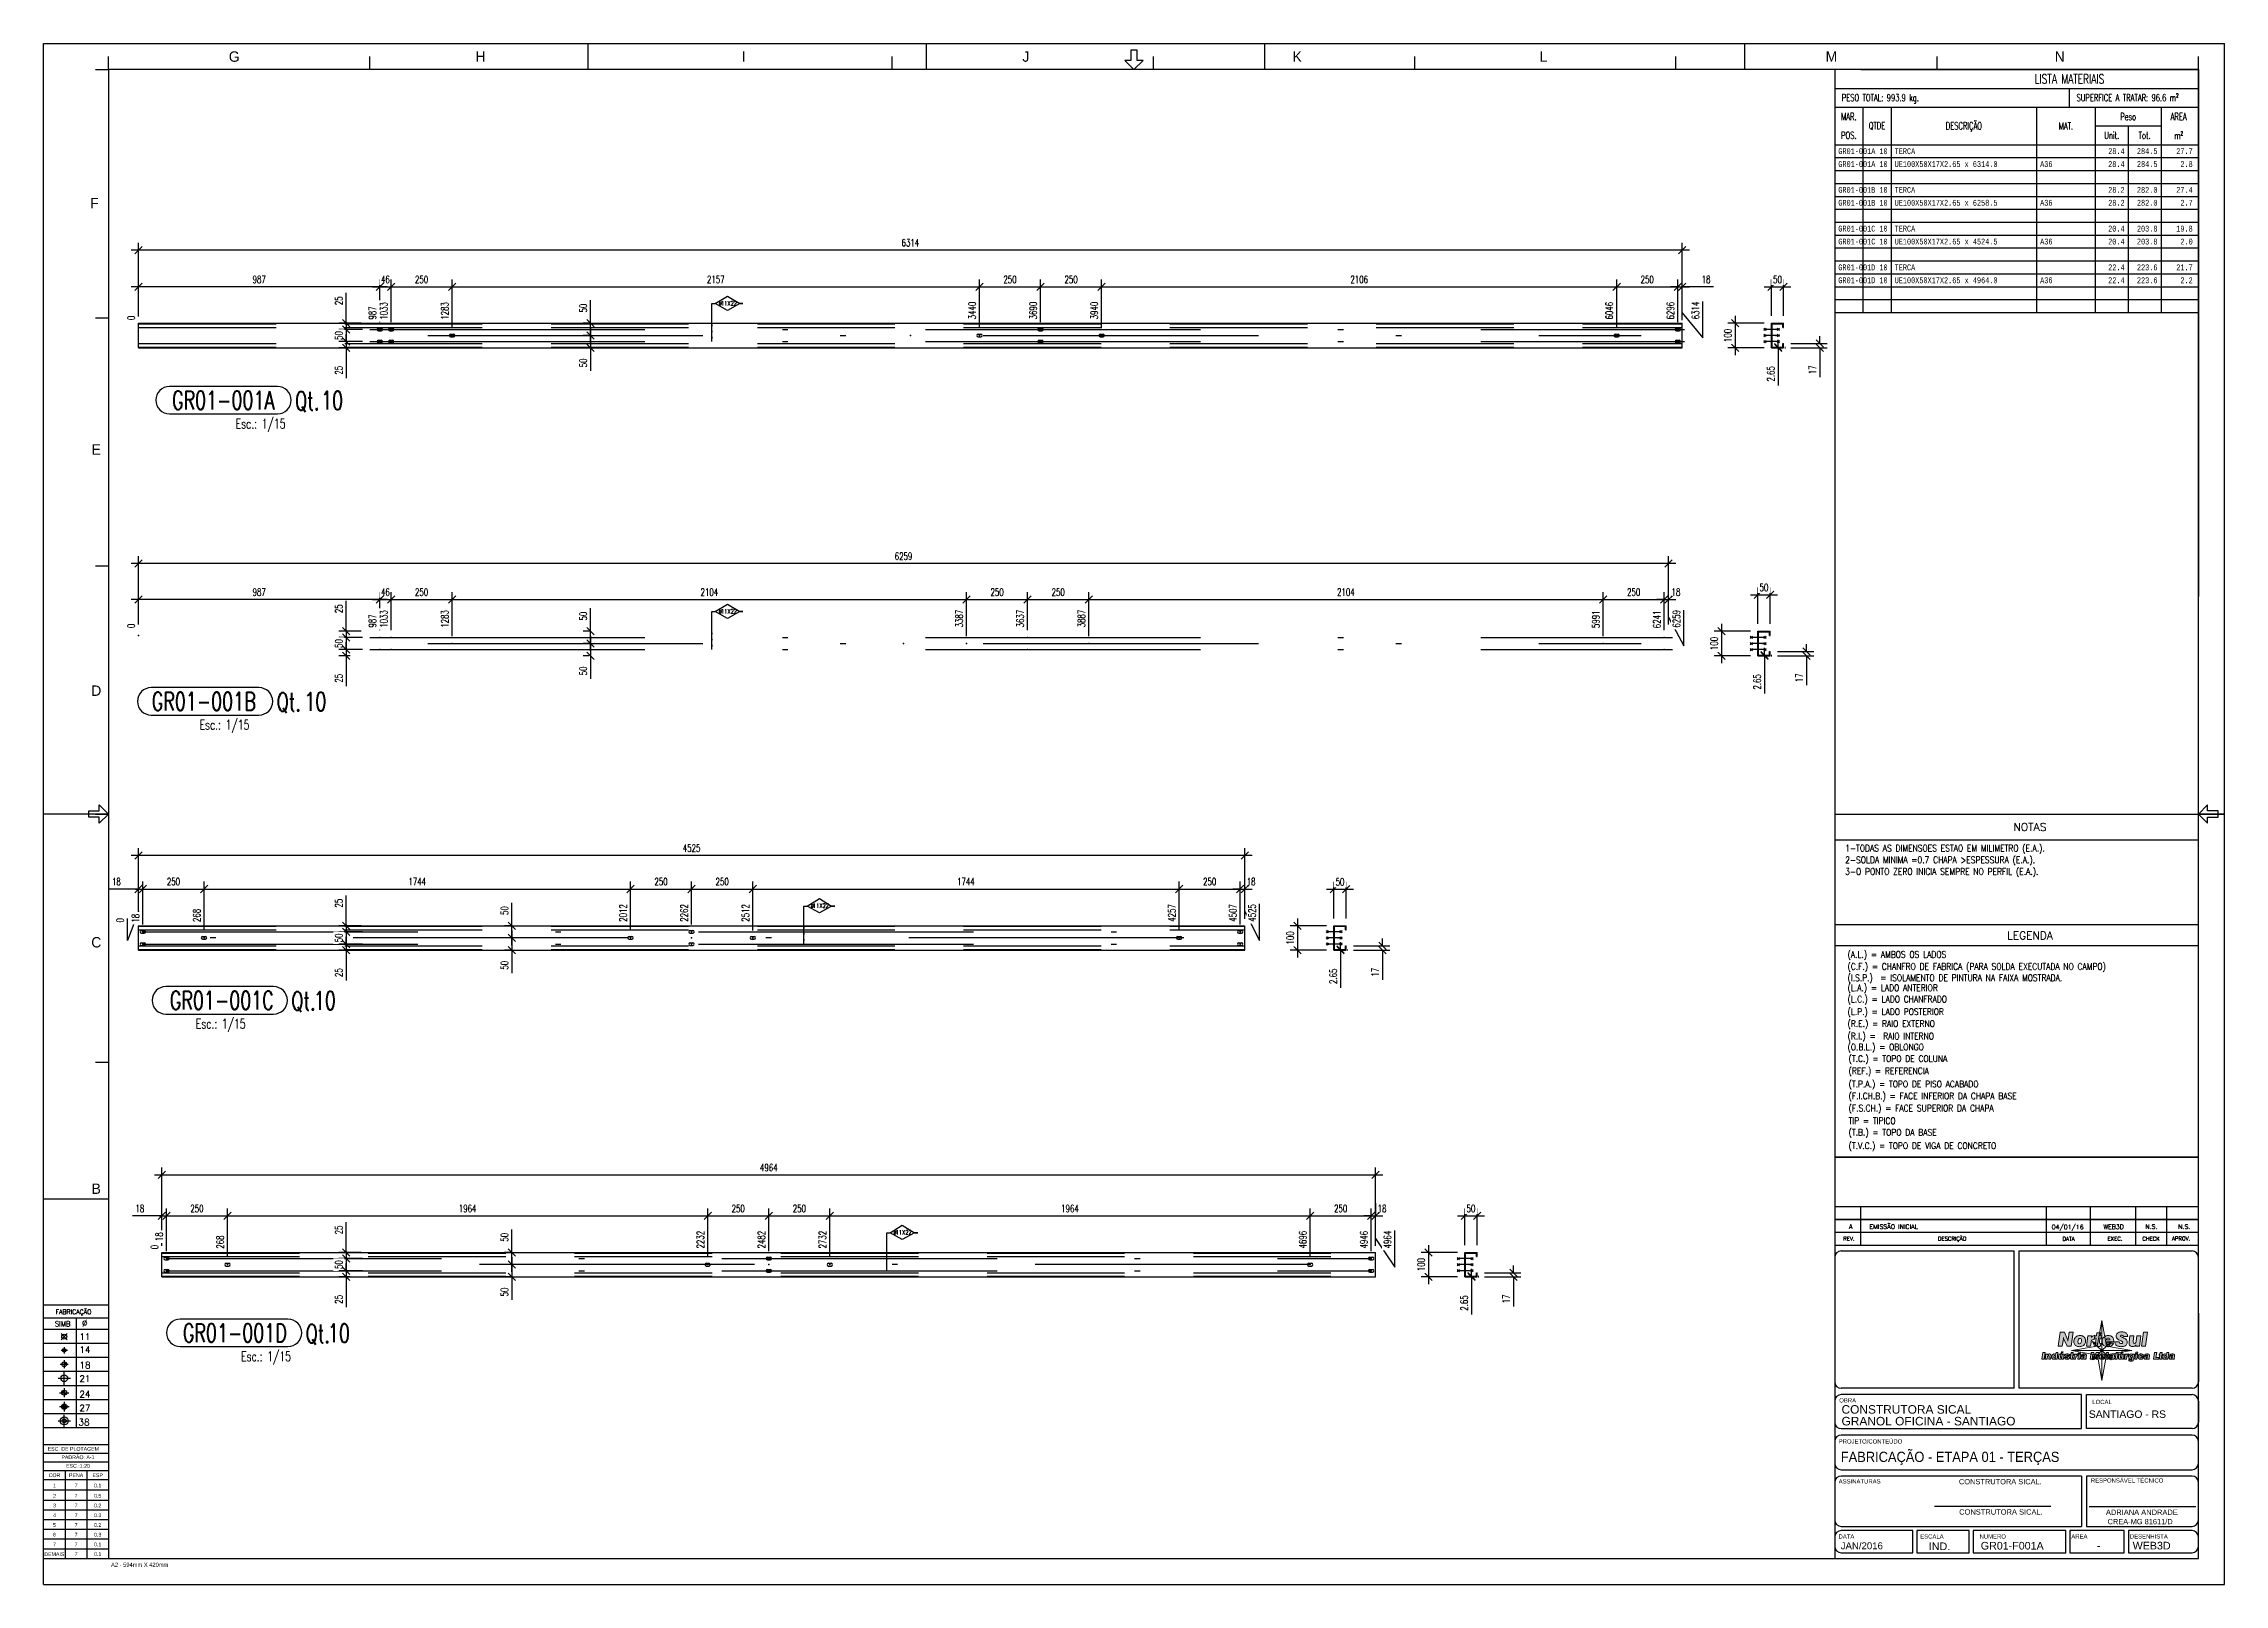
# Paper-space layout 'Layout1' of a CAD drawing. Extents: x 0 to 595, y 0 to 420.
# The model-space entities are those that its viewports show. They can reach past a viewport. Long polylines and large blocks are cut down to what shows.
import ezdxf
from ezdxf.enums import TextEntityAlignment as Align

# ---------------------------------------------------------------- set-up
doc = ezdxf.new("R2010")
doc.units = 0
doc.header["$LTSCALE"] = 10
doc.header["$MEASUREMENT"] = 0
doc.linetypes.add('DASHDOT', pattern=[1, 0.5, -0.25, 0, -0.25])
doc.linetypes.add('HIDDEN', pattern=[0.375, 0.25, -0.125])
doc.layers.get('0').update_dxf_attribs({"linetype": 'CONTINUOUS'})
doc.layers.get('Defpoints').update_dxf_attribs({"linetype": 'CONTINUOUS'})
for name, color, linetype in [('A', 2, 'DASHDOT'), ('Camada 1', 7, 'CONTINUOUS'), ('Carimbo - Cotrijal', 7, 'CONTINUOUS'), ('COTAS', 4, 'CONTINUOUS'), ('FORI', 7, 'CONTINUOUS'), ('FORIR', 4, 'CONTINUOUS'), ('G', 3, 'CONTINUOUS'), ('MARK_QTA', 4, 'CONTINUOUS'), ('MARK_SLOT', 6, 'CONTINUOUS'), ('PENA01', 3, 'CONTINUOUS'), ('TR', 6, 'HIDDEN'), ('V', 60, 'CONTINUOUS')]:
    doc.layers.add(name, color=color, linetype=linetype)
doc.layers.get('V').off()
doc.styles.add('1', font='romans', dxfattribs={"width": 0.7, "height": 2.8})
doc.styles.add('ARIAL', font='arial.ttf')
doc.styles.add('MARK', font='ROMANS', dxfattribs={"width": 0.7})
doc.styles.add('ROMANS', font='romans.shx', dxfattribs={"width": 0.7})
doc.styles.add('Style-ENGINEERING', font='ENGINEERING.shx')
doc.styles.add('Style-INTL_ISO', font='INTL_ISO.shx')
doc.styles.add('tb1', font='romans.shx', dxfattribs={"width": 0.7, "height": 4})
doc.styles.add('tb2', font='romans.shx', dxfattribs={"width": 0.7, "height": 3})
doc.styles.add('tb3', font='monotxt.shx', dxfattribs={"width": 0.7, "height": 2.5})
doc.styles.add('TKS', font='tks_iso.shx')
doc.dimstyles.new('1-10', dxfattribs={"dimscale": 10, "dimtxt": 2, "dimasz": 2, "dimexe": 2, "dimexo": 2, "dimgap": 1, "dimtad": 1, "dimdec": 0, "dimzin": 0, "dimdsep": 46, "dimtxsty": 'ROMANS', "dimblk": 'OBLIQUE', "dimcen": 0, "dimdle": 2, "dimclrd": 1, "dimclre": 1, "dimclrt": 4, "dimadec": 0, "dimazin": 0, "dimtfac": 1, "dimtdec": 0, "dimtofl": 0, "dimtmove": 0, "dimatfit": 3, "dimfxl": 1, "dimtfill": 1, "dimtolj": 1, "dimtzin": 0, "dimarcsym": 0})
doc.dimstyles.new('1-15', dxfattribs={"dimscale": 15, "dimtxt": 2, "dimasz": 2, "dimexe": 2, "dimexo": 2, "dimgap": 1, "dimtad": 1, "dimdec": 0, "dimzin": 0, "dimdsep": 46, "dimtxsty": 'ROMANS', "dimblk": 'OBLIQUE', "dimcen": 0, "dimdle": 2, "dimclrd": 1, "dimclre": 1, "dimclrt": 4, "dimadec": 0, "dimazin": 0, "dimtfac": 1, "dimtdec": 0, "dimtofl": 0, "dimtmove": 0, "dimatfit": 3, "dimfxl": 1, "dimtfill": 1, "dimtolj": 1, "dimtzin": 0, "dimarcsym": 0})

psp = doc.layouts.get("Layout1")

# ---------------------------------------------------------------- texts
at = {"color": 4, "style": 'tb1', "width": 0.7}
psp.add_text('LISTA MATERIAIS', height=2.56, dxfattribs=at).set_placement((552.41, 410.37), align=Align.MIDDLE)
at = {"color": 3, "style": 'tb2', "width": 0.7}
for s, p in [('PESO TOTAL: 993.9 kg.', (490.33, 405.25)), ('SUPERFICE A TRATAR: 96.6 m²', (554.33, 405.25))]:
    psp.add_text(s, height=1.92, dxfattribs=at).set_placement(p, align=Align.MIDDLE_LEFT)
for s, p in [('MAR.', (492.25, 400.13)), ('QTDE', (499.93, 397.57)), ('DESCRIÇÃO', (523.61, 397.57)), ('MAT.', (551.45, 397.57)), ('Peso', (568.41, 400.13)), ('AREA', (582.17, 400.13)), ('POS.', (492.25, 395.01)), ('Unit.', (563.93, 395.01)), ('Tot.', (572.89, 395.01)), ('m²', (582.17, 395.01))]:
    psp.add_text(s, height=1.92, dxfattribs=at).set_placement(p, align=Align.MIDDLE)
at = {"color": 7, "style": 'tb3', "width": 0.7}
for s, p in [('GR01-001A', (489.37, 390.69)), ('GR01-001A', (489.37, 387.17)), ('TERCA', (504.73, 390.69)), ('UE100X50X17X2.65 x 6314.0', (504.73, 387.17)), ('A36', (544.41, 387.17)), ('GR01-001B', (489.37, 380.13)), ('TERCA', (504.73, 380.13)), ('GR01-001B', (489.37, 376.61)), ('UE100X50X17X2.65 x 6258.5', (504.73, 376.61)), ('A36', (544.41, 376.61)), ('GR01-001C', (489.37, 369.57)), ('TERCA', (504.73, 369.57)), ('GR01-001C', (489.37, 366.05)), ('UE100X50X17X2.65 x 4524.5', (504.73, 366.05)), ('A36', (544.41, 366.05)), ('GR01-001D', (489.37, 359.01)), ('TERCA', (504.73, 359.01)), ('GR01-001D', (489.37, 355.49)), ('UE100X50X17X2.65 x 4964.0', (504.73, 355.49)), ('A36', (544.41, 355.49))]:
    psp.add_text(s, height=1.6, dxfattribs=at).set_placement(p, align=Align.MIDDLE_LEFT)
for s, p in [('10', (502.81, 390.69)), ('10', (502.81, 387.17)), ('28.4', (567.45, 390.69)), ('28.4', (567.45, 387.17)), ('284.5', (576.41, 390.69)), ('284.5', (576.41, 387.17)), ('27.7', (586.01, 390.69)), ('2.8', (586.01, 387.17)), ('10', (502.81, 380.13)), ('28.2', (567.45, 380.13)), ('282.0', (576.41, 380.13)), ('27.4', (586.01, 380.13)), ('10', (502.81, 376.61)), ('28.2', (567.45, 376.61)), ('282.0', (576.41, 376.61)), ('2.7', (586.01, 376.61)), ('10', (502.81, 369.57)), ('20.4', (567.45, 369.57)), ('203.8', (576.41, 369.57)), ('19.8', (586.01, 369.57)), ('10', (502.81, 366.05)), ('20.4', (567.45, 366.05)), ('203.8', (576.41, 366.05)), ('2.0', (586.01, 366.05)), ('10', (502.81, 359.01)), ('22.4', (567.45, 359.01)), ('223.6', (576.41, 359.01)), ('21.7', (586.01, 359.01)), ('10', (502.81, 355.49)), ('22.4', (567.45, 355.49)), ('223.6', (576.41, 355.49)), ('2.2', (586.01, 355.49))]:
    psp.add_text(s, height=1.6, dxfattribs=at).set_placement(p, align=Align.MIDDLE_RIGHT)
at = {"layer": 'Carimbo - Cotrijal', "color": 12, "linetype": 'Continuous', "style": 'ROMANS'}
for s, height, p in [('A', 1.24, (492.76, 97.53)), ('04/01/16', 1.237, (551.91, 97.41)), ('WEB3D', 1.237, (564.44, 97.49)), ('N.S.', 1.237, (574.77, 97.52)), ('N.S.', 1.237, (583.7, 97.52))]:
    psp.add_text(s, height=height, dxfattribs=at).set_placement(p, align=Align.MIDDLE_CENTER)
psp.add_text('EMISSÃO INICIAL', height=1.2374, dxfattribs=at).set_placement((497.88, 97.52), align=Align.MIDDLE_LEFT)
at = {"layer": 'Carimbo - Cotrijal', "color": 3, "style": 'ARIAL', "width": 0.9}
psp.add_text('FABRICAÇÃO - ETAPA 01 - TERÇAS', height=2.7886, dxfattribs=at).set_placement((490.05, 33.37))
at = {"layer": 'Carimbo - Cotrijal', "color": 3, "style": 'ARIAL'}
for s, p in [('IND.', (514.06, 9.34)), ('GR01-F001A', (528.22, 9.49))]:
    psp.add_text(s, height=2.084, dxfattribs=at).set_placement(p)

msp = doc.modelspace()

# ---------------------------------------------------------------- texts
at = {"color": 4, "style": 'MARK', "width": 0.7}
for p in [(-18685.768, 13933.795), (-18833.336, 12702.491), (-18848.867, 11479.896), (-18663.492, 10120.131)]:
    msp.add_text('Esc.: 1/15', height=39.525, dxfattribs=at).set_placement(p, align=Align.MIDDLE)

# ---------------------------------------------------------------- blocks, each defined once
blk = doc.blocks.new('carimbo nortesul')
at = {"lineweight": 0}
h = blk.add_hatch(color=163, dxfattribs=at)
h.dxf.hatch_style = 1
h.paths.add_polyline_path([(78.3, 47.8), (71.5, 47.8), (69.7, 36), (69.6, 34.9), (69.5, 33.3), (69.5, 33.3), (69.4, 34.7), (68.9, 36), (63.6, 47.8), (56.9, 47.8), (53.4, 24.7), (60.2, 24.7), (62, 36.6), (62, 37.5), (62.1, 38.6), (62.1, 39.2), (62.1, 39.1), (62.3, 37.7), (62.6, 36.7), (68, 24.7), (74.8, 24.7)])
h.paths.add_polyline_path([(79.3, 33.9), (79.2, 32.4), (79.4, 31), (79.6, 29.6), (80.1, 28.4), (80.8, 27.3), (81.7, 26.4), (82, 26.1), (83, 25.4), (84.2, 24.8), (85.5, 24.4), (86.9, 24.2), (88.4, 24.1), (89.9, 24.2), (91.3, 24.4), (92.6, 24.8), (93.8, 25.3), (94.9, 26), (95.8, 26.8), (96.6, 27.7), (97.3, 28.8), (97.8, 30), (98.2, 31.2), (98.4, 32.7), (98.5, 34.2), (98.4, 35.6), (98.1, 36.9), (97.7, 38.1), (97, 39.2), (96.1, 40.2), (95.8, 40.4), (94.8, 41.1), (93.7, 41.7), (92.4, 42.1), (91, 42.3), (89.5, 42.4), (88, 42.3), (86.6, 42.1), (85.3, 41.7), (84.1, 41.2), (83, 40.5), (82, 39.7), (81.2, 38.8), (80.5, 37.7), (80, 36.5), (79.6, 35.2)])
h.paths.add_polyline_path([(86.1, 34.7), (87.3, 37.3), (89.8, 37.9), (91.5, 36.7), (91.9, 33.6), (91.2, 30.5), (89.3, 28.7), (86.9, 29.1), (86.1, 30.6), (86, 32.2)], flags=16)
h.paths.add_polyline_path([(100.1, 24.7), (106.5, 24.7), (107.6, 32.3), (108.4, 34.8), (110.4, 35.9), (112.3, 35.7), (112.9, 35.7), (113.8, 42.2), (112.5, 42.2), (111.5, 42.1), (110.3, 41.5), (110, 41.3), (109, 40.5), (108.1, 39.3), (108.5, 41.7), (102.5, 41.7)])
h.paths.add_polyline_path([(114.6, 29.2), (114.6, 28.5), (114.6, 27.8), (115, 26.5), (115.9, 25.5), (116.7, 25), (118, 24.7), (119.5, 24.5), (119.9, 24.5), (121.3, 24.6), (121.8, 24.6), (123.2, 24.8), (123.8, 29.4), (121.2, 30), (121.2, 31.3), (122.2, 38), (124.8, 38), (125.3, 41.7), (122.7, 41.7), (123.5, 47), (117.1, 47), (116.4, 41.7), (114, 41.7), (113.4, 38), (115.8, 38)])
h.paths.add_polyline_path([(125.8, 33.7), (125.7, 32.2), (125.8, 30.9), (126.1, 29.5), (126.6, 28.3), (127.3, 27.3), (128.2, 26.3), (128.6, 26), (129.6, 25.3), (130.8, 24.8), (132, 24.4), (133.5, 24.2), (135, 24.1), (135.9, 24.2), (137.3, 24.3), (138.7, 24.6), (139.9, 25), (141, 25.6), (142, 26.3), (143, 27.3), (143.7, 28.4), (144.2, 29.7), (137.8, 29.7), (136.9, 28.6), (134.7, 28.2), (132.7, 29.4), (132.4, 31.8), (144.8, 31.8), (144.9, 32.6), (144.9, 33.5), (144.9, 34), (144.7, 35.5), (144.4, 36.9), (144, 38.1), (143.3, 39.2), (142.5, 40.1), (142.1, 40.4), (141.1, 41.1), (140, 41.7), (138.7, 42), (137.3, 42.3), (135.7, 42.4), (134.3, 42.3), (133, 42.1), (131.7, 41.7), (130.5, 41.1), (129.4, 40.4), (128.4, 39.6), (127.6, 38.6), (126.9, 37.5), (126.4, 36.3), (126, 35.1)])
h.paths.add_polyline_path([(132.7, 35.2), (133.2, 37), (135, 38.4), (137.5, 38), (139.1, 35.2)], flags=16)
h.paths.add_polyline_path([(159.1, 29.7), (156.5, 29.3), (154.3, 30.3), (153.9, 32.1), (146.8, 32.1), (146.8, 32.1), (146.9, 30.6), (147.2, 29.3), (147.7, 28.2), (148.5, 27.1), (149.5, 26.2), (150.4, 25.6), (151.5, 25.1), (152.7, 24.7), (154, 24.4), (155.5, 24.2), (157.1, 24.1), (158.1, 24.2), (159.7, 24.3), (161.1, 24.6), (162.3, 24.9), (163.4, 25.4), (164.4, 26.1), (165.1, 26.7), (165.9, 27.7), (166.5, 28.8), (166.9, 30.1), (167, 31.5), (167, 31.6), (166.8, 33), (166.4, 34.3), (165.7, 35.4), (165.2, 36), (164.2, 36.8), (163, 37.6), (161.6, 38.3), (159.2, 39.3), (155.6, 41.1), (156.6, 42.9), (158.5, 43.4), (160.4, 42.5), (161, 40.9), (167.9, 40.9), (167.7, 42), (167.4, 43.3), (166.8, 44.5), (166, 45.5), (165.1, 46.4), (164.7, 46.7), (163.6, 47.3), (162.5, 47.8), (161.1, 48.1), (159.7, 48.3), (158.1, 48.4), (157.7, 48.4), (156.2, 48.3), (154.8, 48), (153.5, 47.7), (152.3, 47.2), (151.4, 46.5), (150.9, 46.2), (150.1, 45.2), (149.4, 44.1), (149, 42.8), (148.9, 41.4), (148.9, 41.2), (149.1, 39.8), (149.6, 38.5), (150.4, 37.4), (150.9, 37), (151.8, 36.3), (152.9, 35.5), (154.3, 34.8), (155.9, 34.1), (158.1, 33.1), (160.1, 31.5)])
h.paths.add_polyline_path([(170.3, 27.9), (170.8, 26.8), (171.6, 25.8), (171.9, 25.4), (173, 24.8), (174.3, 24.4), (175.7, 24.2), (176.2, 24.2), (177.6, 24.5), (178.9, 24.9), (179.4, 25.2), (180.5, 26), (181.4, 27), (181.2, 24.7), (187.2, 24.7), (189.6, 41.7), (183.1, 41.7), (181.5, 30.7), (179.4, 29.1), (177.2, 30), (176.8, 31.6), (176.9, 32.6), (178.2, 41.7), (171.6, 41.7), (170.2, 31.5), (170.1, 30.8), (170.1, 30), (170.1, 29.4)])
h.paths.add_polyline_path([(190.7, 24.7), (197.3, 24.7), (200.4, 47.8), (193.9, 47.8)])
h = blk.add_hatch(color=163, dxfattribs=at)
h.dxf.hatch_style = 1
h.paths.add_polyline_path([(31.9, 14.8), (28.3, 14.8), (26.6, 3.5), (30.2, 3.5)])
h.paths.add_polyline_path([(41.5, 10.7), (41, 11.4), (40.8, 11.6), (40, 12), (39, 12.1), (38.4, 12.1), (37.5, 11.8), (37, 11.4), (36.2, 10.8), (36.4, 11.9), (33.4, 11.9), (32.2, 3.5), (35.4, 3.5), (36.1, 8), (36.2, 8.5), (36.5, 9.2), (36.6, 9.3), (37.5, 9.6), (38.2, 9.4), (38.5, 8.7), (38.5, 8.5), (38.5, 8.3), (37.8, 3.5), (41, 3.5), (41.7, 8.3), (41.8, 9), (41.8, 9.4), (41.8, 9.8)])
h.paths.add_polyline_path([(53.1, 14.8), (49.9, 14.8), (49.3, 11), (49, 11.3), (48.3, 11.9), (47.8, 12), (46.9, 12.2), (46.4, 12.1), (45.6, 11.9), (44.8, 11.4), (44.1, 10.8), (43.6, 10), (43.2, 9.2), (43, 8.2), (43, 7.2), (43, 7), (43.1, 6), (43.4, 5.1), (43.8, 4.4), (44.4, 3.8), (45.2, 3.4), (46.2, 3.3), (46.8, 3.4), (47.7, 3.6), (48.1, 3.9), (48.8, 4.6), (48.7, 3.5), (51.6, 3.5)])
h.paths.add_polyline_path([(46.9, 9.4), (47.8, 9.7), (47.9, 9.7), (48.7, 9.3), (48.8, 9.1), (49, 8.1), (48.9, 7.2), (48.5, 6.4), (48.2, 6), (47.3, 5.7), (47.2, 5.7), (46.4, 6.1), (46.3, 6.3), (46.1, 7.2), (46.2, 8.2), (46.6, 9)], flags=16)
h.paths.add_polyline_path([(57.7, 11.9), (54.5, 11.9), (53.8, 6.9), (53.7, 6.5), (53.7, 6.1), (53.7, 5.7), (54, 4.8), (54.5, 4), (54.7, 3.8), (55.5, 3.4), (56.5, 3.3), (57.2, 3.4), (58, 3.6), (58.6, 4), (59.3, 4.7), (59.2, 3.5), (62.1, 3.5), (63.3, 11.9), (60.1, 11.9), (59.4, 7.3), (59.4, 7), (59, 6.2), (58.9, 6.2), (58.1, 5.9), (57.3, 6.1), (57, 6.8), (57.1, 7.1), (57.1, 7.4)])
h.paths.add_polyline_path([(61.8, 15.7), (59.4, 15.7), (57.6, 12.9), (58.8, 12.9)])
h.paths.add_polyline_path([(67.6, 9.8), (67.8, 10.3), (68.5, 10.4), (69.2, 10.2), (69.6, 9.5), (72.5, 9.5), (72.4, 10), (72, 10.9), (71.4, 11.5), (71.3, 11.6), (70.5, 11.9), (69.6, 12.1), (68.5, 12.2), (68.2, 12.2), (67.2, 12.1), (66.3, 11.8), (65.6, 11.5), (65.2, 11.2), (64.7, 10.5), (64.5, 9.6), (64.5, 9.5), (64.7, 8.9), (65.1, 8.3), (65.8, 7.8), (66.7, 7.3), (67.9, 6.8), (68, 6.7), (68.8, 6.3), (69, 5.9), (68.8, 5.4), (68.1, 5.2), (67.2, 5.5), (66.9, 6.4), (63.9, 6.4), (63.9, 6.3), (64, 5.5), (64.3, 4.7), (65, 4.1), (65.3, 3.9), (66.1, 3.5), (67, 3.4), (68.1, 3.3), (68.5, 3.3), (69.6, 3.4), (70.5, 3.7), (71.2, 4.1), (71.7, 4.5), (72.1, 5.3), (72.2, 6.3), (72.2, 6.4), (71.9, 7.3), (71.8, 7.5), (71.1, 8.1), (70.5, 8.4), (69.5, 8.7), (68.9, 8.9), (68.7, 9), (67.9, 9.3)])
h.paths.add_polyline_path([(77.5, 10), (78.7, 10), (79, 11.9), (77.7, 11.9), (78.1, 14.4), (75, 14.4), (74.6, 11.9), (73.4, 11.9), (73.2, 10), (74.3, 10), (73.8, 6.3), (73.7, 5.8), (73.7, 5.4), (73.7, 5), (73.9, 4.4), (74.3, 4), (74.8, 3.7), (75.4, 3.5), (76.1, 3.4), (76.3, 3.4), (77, 3.5), (77.2, 3.5), (77.9, 3.6), (78.3, 6), (78.1, 6), (77.9, 6), (77.8, 6), (77.2, 6.1), (77, 6.6), (77, 6.7), (77, 6.8)])
h.paths.add_polyline_path([(85.8, 12.1), (85.7, 12.1), (85.4, 12.1), (85.3, 12.1), (84.7, 12), (84.1, 11.8), (83.9, 11.7), (83.5, 11.3), (83, 10.7), (83.2, 11.9), (80.2, 11.9), (79, 3.5), (82.2, 3.5), (82.7, 6.7), (82.8, 7.4), (83, 8.1), (83.3, 8.5), (83.3, 8.6), (83.9, 8.9), (84.6, 9), (85.1, 9), (85.3, 8.9)])
h.paths.add_polyline_path([(90.1, 11.9), (86.9, 11.9), (85.7, 3.5), (88.9, 3.5)])
h.paths.add_polyline_path([(90.5, 15.1), (87.3, 15.1), (87, 12.8), (90.2, 12.8)])
h.paths.add_polyline_path([(98.8, 11.5), (98.7, 11.6), (97.9, 11.9), (97, 12.1), (95.9, 12.2), (95.3, 12.2), (94.3, 12), (93.4, 11.8), (92.7, 11.5), (92.2, 11), (91.7, 10.3), (91.4, 9.4), (94.5, 9.4), (94.8, 10), (95.7, 10.2), (96.4, 10), (96.7, 9.5), (96.7, 9.4), (96.2, 9), (95.1, 8.7), (94.7, 8.7), (94, 8.6), (93, 8.4), (92.1, 8.1), (91.5, 7.7), (91.1, 7.4), (90.7, 6.6), (90.5, 5.6), (90.5, 5.6), (90.7, 4.6), (91.3, 3.9), (91.5, 3.8), (92.3, 3.4), (93.3, 3.3), (93.9, 3.3), (94.8, 3.5), (95.3, 3.8), (96.2, 4.3), (96.3, 3.5), (99.5, 3.5), (99.5, 3.8), (99.2, 4.1), (99.2, 4.6), (99.2, 4.9), (99.3, 5.3), (99.7, 8.3), (99.8, 9), (99.8, 9.5), (99.8, 10), (99.5, 10.9)])
h.paths.add_polyline_path([(96.4, 7.3), (96.3, 6.6), (95.9, 5.8), (95.6, 5.5), (94.7, 5.3), (94, 5.5), (93.8, 6), (94.1, 6.5), (95.1, 6.9), (95.5, 7)], flags=16)
h.paths.add_polyline_path([(116.6, 10.3), (116.9, 11), (117.2, 11.9), (115.7, 3.5), (118.9, 3.5), (120.5, 14.8), (116.1, 14.8), (113.4, 8.7), (113.2, 8.1), (113, 7.4), (113, 7.6), (113, 7.9), (113, 8.3), (113, 8.7), (112.2, 14.8), (107.8, 14.8), (106.2, 3.5), (109.4, 3.5), (110.3, 11.9), (110.4, 11), (110.4, 10.4), (111.3, 3.5), (113.8, 3.5)])
h.paths.add_polyline_path([(130.3, 8.8), (130.1, 9.5), (129.9, 10.1), (129.6, 10.6), (129.2, 11.1), (129, 11.2), (128.5, 11.6), (128, 11.8), (127.3, 12), (126.6, 12.1), (125.9, 12.2), (125.2, 12.2), (124.5, 12), (123.9, 11.8), (123.3, 11.6), (122.8, 11.2), (122.3, 10.8), (121.9, 10.3), (121.6, 9.8), (121.3, 9.2), (121.1, 8.6), (121, 7.9), (121, 7.2), (121, 6.6), (121.2, 5.9), (121.4, 5.3), (121.7, 4.8), (122.2, 4.3), (122.4, 4.2), (122.9, 3.9), (123.4, 3.6), (124.1, 3.4), (124.8, 3.3), (125.5, 3.3), (125.9, 3.3), (126.7, 3.3), (127.3, 3.5), (127.9, 3.7), (128.5, 4), (129, 4.3), (129.4, 4.8), (129.8, 5.4), (130, 6), (126.9, 6), (126.5, 5.5), (126.4, 5.4), (125.7, 5.3), (125.1, 5.4), (124.6, 5.7), (124.3, 6.2), (124.2, 6.9), (124.2, 7), (130.3, 7), (130.3, 7.4), (130.4, 7.8), (130.4, 8.1)])
h.paths.add_polyline_path([(124.4, 8.7), (124.6, 9.3), (124.9, 9.8), (125.3, 10), (125.9, 10.2), (126.4, 10.1), (126.9, 9.8), (127.1, 9.4), (127.3, 8.7)], flags=16)
h.paths.add_polyline_path([(135.4, 10), (136.7, 10), (137, 11.9), (135.7, 11.9), (136.1, 14.4), (133, 14.4), (132.6, 11.9), (131.4, 11.9), (131.1, 10), (132.3, 10), (131.8, 6.3), (131.7, 5.8), (131.7, 5.4), (131.7, 5), (131.9, 4.4), (132.3, 4), (132.7, 3.7), (133.4, 3.5), (134.1, 3.4), (134.3, 3.4), (135, 3.5), (135.2, 3.5), (135.9, 3.6), (136.2, 6), (136.1, 6), (135.8, 6), (135.8, 6), (135.2, 6.1), (134.9, 6.6), (135, 6.7), (135, 6.8)])
h.paths.add_polyline_path([(146.1, 8.3), (146.2, 9), (146.2, 9.5), (146.1, 10), (145.8, 10.9), (145.2, 11.5), (145, 11.6), (144.3, 11.9), (143.4, 12.1), (142.3, 12.2), (141.7, 12.2), (140.7, 12), (139.8, 11.8), (139.1, 11.5), (138.5, 11), (138, 10.3), (137.8, 9.4), (140.9, 9.4), (141.2, 10), (142, 10.2), (142.8, 10), (143, 9.5), (143, 9.4), (142.6, 9), (141.4, 8.7), (141, 8.7), (140.4, 8.6), (139.3, 8.4), (138.4, 8.1), (137.8, 7.7), (137.4, 7.4), (137, 6.6), (136.9, 5.6), (136.9, 5.6), (137.1, 4.6), (137.6, 3.9), (137.8, 3.8), (138.6, 3.4), (139.6, 3.3), (140.2, 3.3), (141.1, 3.5), (141.7, 3.8), (142.5, 4.3), (142.6, 3.5), (145.8, 3.5), (145.8, 3.8), (145.6, 4.1), (145.5, 4.6), (145.5, 4.9), (145.6, 5.3)])
h.paths.add_polyline_path([(140.5, 6.5), (141.4, 6.9), (141.9, 7), (142.8, 7.3), (142.7, 6.6), (142.3, 5.8), (141.9, 5.5), (141, 5.3), (140.4, 5.5), (140.2, 6)], flags=16)
h.paths.add_polyline_path([(151.9, 14.8), (148.7, 14.8), (147.2, 3.5), (150.4, 3.5)])
h.paths.add_polyline_path([(156.5, 11.9), (153.3, 11.9), (152.6, 6.9), (152.5, 6.5), (152.5, 6.1), (152.5, 5.7), (152.7, 4.8), (153.2, 4), (153.5, 3.8), (154.3, 3.4), (155.3, 3.3), (155.9, 3.4), (156.8, 3.6), (157.4, 4), (158.1, 4.7), (158, 3.5), (160.9, 3.5), (162.1, 11.9), (158.9, 11.9), (158.2, 7.3), (158.1, 7), (157.8, 6.2), (157.7, 6.2), (156.8, 5.9), (156.1, 6.1), (155.8, 6.8), (155.8, 7.1), (155.8, 7.4)])
h.paths.add_polyline_path([(160.6, 15.7), (158.2, 15.7), (156.4, 12.9), (157.6, 12.9)])
h.paths.add_polyline_path([(166.9, 8.5), (166.9, 8.6), (167.5, 8.9), (168.2, 9), (168.7, 9), (168.9, 8.9), (169.4, 12.1), (169.3, 12.1), (169, 12.1), (168.9, 12.1), (168.3, 12), (167.7, 11.8), (167.5, 11.7), (167, 11.3), (166.6, 10.7), (166.8, 11.9), (163.8, 11.9), (162.6, 3.5), (165.8, 3.5), (166.3, 6.7), (166.4, 7.4), (166.6, 8.1)])
h.paths.add_polyline_path([(179, 11.9), (176.2, 11.9), (176.1, 10.7), (175.7, 11.3), (175, 11.8), (174.4, 12), (173.4, 12.2), (172.9, 12.1), (172, 11.9), (171.3, 11.4), (170.6, 10.8), (170.6, 10.7), (170.1, 10), (169.7, 9.2), (169.5, 8.2), (169.4, 7.2), (169.4, 7.2), (169.5, 6.2), (169.8, 5.3), (170.3, 4.6), (170.9, 4.1), (171.7, 3.8), (172.7, 3.6), (173, 3.6), (173.9, 3.9), (174.1, 4), (174.9, 4.6), (174.9, 4.4), (174.7, 3.3), (174.4, 2.6), (174.1, 2.3), (173.3, 2), (172.6, 2.2), (172.3, 2.6), (169.2, 2.6), (169.2, 2.2), (169.6, 1.4), (170.3, 0.8), (170.4, 0.7), (171.1, 0.4), (172.1, 0.2), (173.1, 0.2), (173.5, 0.2), (174.5, 0.3), (175.3, 0.4), (176.1, 0.8), (176.8, 1.3), (177.1, 1.6), (177.6, 2.5), (177.6, 2.6), (177.8, 3.4), (178, 4.5)])
h.paths.add_polyline_path([(173.1, 9.1), (173.3, 9.4), (174.1, 9.7), (174.4, 9.7), (175.1, 9.3), (175.3, 9.1), (175.5, 8.2), (175.4, 7.4), (175.1, 6.6), (174.8, 6.3), (173.9, 6), (173.8, 6), (173, 6.4), (172.9, 6.5), (172.6, 7.5), (172.7, 8.3)], flags=16)
h.paths.add_polyline_path([(184.1, 11.9), (180.9, 11.9), (179.6, 3.5), (182.9, 3.5)])
h.paths.add_polyline_path([(184.5, 15.1), (181.3, 15.1), (180.9, 12.8), (184.2, 12.8)])
h.paths.add_polyline_path([(188.5, 9.2), (188.8, 9.6), (189.7, 9.9), (190.5, 9.6), (190.8, 8.7), (193.9, 8.7), (193.9, 8.8), (193.8, 9.8), (193.4, 10.6), (192.8, 11.3), (192.4, 11.5), (191.6, 11.9), (190.7, 12.1), (189.6, 12.2), (189.5, 12.2), (188.5, 12.1), (187.6, 11.8), (186.8, 11.4), (186.1, 10.8), (186, 10.7), (185.5, 10), (185.1, 9.2), (184.9, 8.2), (184.8, 7.2), (184.8, 6.8), (185, 5.8), (185.4, 5), (186, 4.3), (186.5, 4), (187.3, 3.6), (188.2, 3.3), (189.2, 3.3), (189.7, 3.3), (190.7, 3.4), (191.5, 3.7), (192.3, 4.2), (192.5, 4.3), (193.1, 5), (193.5, 5.8), (193.8, 6.8), (190.6, 6.8), (190.6, 6.7), (190.2, 5.9), (189.3, 5.5), (189.1, 5.5), (188.3, 5.9), (188.2, 6.2), (188, 7.2), (188, 7.4), (188.2, 8.4)])
h.paths.add_polyline_path([(203.7, 8.3), (203.8, 9), (203.8, 9.5), (203.8, 10), (203.5, 10.9), (202.8, 11.5), (202.7, 11.6), (201.9, 11.9), (201, 12.1), (199.9, 12.2), (199.3, 12.2), (198.3, 12), (197.4, 11.8), (196.7, 11.5), (196.2, 11), (195.7, 10.3), (195.4, 9.4), (198.5, 9.4), (198.8, 10), (199.6, 10.2), (200.4, 10), (200.7, 9.5), (200.7, 9.4), (200.2, 9), (199.1, 8.7), (198.6, 8.7), (198, 8.6), (196.9, 8.4), (196.1, 8.1), (195.5, 7.7), (195.1, 7.4), (194.7, 6.6), (194.5, 5.6), (194.5, 5.6), (194.7, 4.6), (195.3, 3.9), (195.5, 3.8), (196.3, 3.4), (197.3, 3.3), (197.8, 3.3), (198.8, 3.5), (199.3, 3.8), (200.1, 4.3), (200.2, 3.5), (203.4, 3.5), (203.4, 3.8), (203.2, 4.1), (203.2, 4.6), (203.2, 4.9), (203.2, 5.3)])
h.paths.add_polyline_path([(198.1, 6.5), (199.1, 6.9), (199.5, 7), (200.4, 7.3), (200.3, 6.6), (199.9, 5.8), (199.5, 5.5), (198.6, 5.3), (198, 5.5), (197.8, 6)], flags=16)
h.paths.add_polyline_path([(219.3, 6.5), (214.2, 6.5), (215.5, 14.8), (211.9, 14.8), (210.2, 3.5), (218.9, 3.5)])
h.paths.add_polyline_path([(224.6, 6), (224.4, 6), (224.2, 6), (224.1, 6), (223.5, 6.1), (223.3, 6.6), (223.3, 6.7), (223.3, 6.8), (223.8, 10), (225, 10), (225.3, 11.9), (224, 11.9), (224.4, 14.4), (221.3, 14.4), (220.9, 11.9), (219.8, 11.9), (219.5, 10), (220.7, 10), (220.1, 6.3), (220.1, 5.8), (220, 5.4), (220.1, 5), (220.2, 4.4), (220.7, 4), (221.1, 3.7), (221.7, 3.5), (222.4, 3.4), (222.6, 3.4), (223.3, 3.5), (223.6, 3.5), (224.3, 3.6)])
h.paths.add_polyline_path([(235.7, 14.8), (232.5, 14.8), (231.9, 11), (231.6, 11.3), (230.9, 11.9), (230.4, 12), (229.5, 12.2), (229, 12.1), (228.1, 11.9), (227.4, 11.4), (226.7, 10.8), (226.2, 10), (225.8, 9.2), (225.6, 8.2), (225.5, 7.2), (225.5, 7), (225.7, 6), (226, 5.1), (226.4, 4.4), (227, 3.8), (227.8, 3.4), (228.8, 3.3), (229.3, 3.4), (230.2, 3.6), (230.7, 3.9), (231.4, 4.6), (231.3, 3.5), (234.1, 3.5)])
h.paths.add_polyline_path([(228.7, 7.2), (228.8, 8.2), (229.2, 9), (229.5, 9.4), (230.3, 9.7), (230.5, 9.7), (231.3, 9.3), (231.4, 9.1), (231.6, 8.1), (231.5, 7.2), (231.1, 6.4), (230.8, 6), (229.9, 5.7), (229.8, 5.7), (229, 6.1), (228.9, 6.3)], flags=16)
h.paths.add_polyline_path([(245, 8.3), (245.1, 9), (245.1, 9.5), (245.1, 10), (244.8, 10.9), (244.1, 11.5), (244, 11.6), (243.2, 11.9), (242.3, 12.1), (241.2, 12.2), (240.6, 12.2), (239.6, 12), (238.7, 11.8), (238, 11.5), (237.4, 11), (236.9, 10.3), (236.7, 9.4), (239.8, 9.4), (240.1, 10), (240.9, 10.2), (241.7, 10), (242, 9.5), (242, 9.4), (241.5, 9), (240.4, 8.7), (239.9, 8.7), (239.3, 8.6), (238.2, 8.4), (237.4, 8.1), (236.8, 7.7), (236.4, 7.4), (236, 6.6), (235.8, 5.6), (235.8, 5.6), (236, 4.6), (236.6, 3.9), (236.7, 3.8), (237.5, 3.4), (238.5, 3.3), (239.1, 3.3), (240, 3.5), (240.6, 3.8), (241.4, 4.3), (241.5, 3.5), (244.7, 3.5), (244.7, 3.8), (244.5, 4.1), (244.5, 4.6), (244.5, 4.9), (244.5, 5.3)])
h.paths.add_polyline_path([(239.1, 6), (239.4, 6.5), (240.4, 6.9), (240.8, 7), (241.7, 7.3), (241.6, 6.6), (241.2, 5.8), (240.8, 5.5), (239.9, 5.3), (239.3, 5.5)], flags=16)
at = {"color": 163, "lineweight": 0}
for p, q in [((89.5, 42.4), (89.5, 42.4)), ((126.9, 6), (126.9, 6))]:
    blk.add_line(p, q, dxfattribs=at)
for points in [[(69.6, 34.8), (69.6, 34.7), (69.5, 33.3), (69.5, 33.3), (69.4, 34.7), (69.4, 34.7), (68.9, 36), (63.6, 47.8), (56.9, 47.8), (53.4, 24.7), (60.2, 24.7), (62, 36.6), (62, 37.5), (62.1, 38.6), (62.1, 39.2), (62.1, 39.1), (62.3, 37.7), (62.6, 36.7), (68, 24.7), (74.8, 24.7), (78.3, 47.8), (71.5, 47.8), (69.7, 36)], [(86.6, 42.1), (85.3, 41.7), (84.1, 41.2), (83, 40.5), (82, 39.7), (81.2, 38.8), (80.5, 37.7), (80, 36.5), (79.6, 35.2), (79.3, 33.9), (79.2, 32.4), (79.4, 31), (79.6, 29.6), (80.1, 28.4), (80.8, 27.3), (81.7, 26.4), (82, 26.1), (83, 25.4), (84.2, 24.8), (85.5, 24.4), (86.9, 24.2), (88.4, 24.1), (88.4, 24.1), (89.9, 24.2), (91.3, 24.4), (92.6, 24.8), (93.8, 25.3), (94.9, 26), (95.8, 26.8), (96.6, 27.7), (97.3, 28.8), (97.8, 30), (98.2, 31.2), (98.4, 32.7), (98.5, 34.2), (98.4, 35.6), (98.1, 36.9), (97.7, 38.1), (97, 39.2), (96.1, 40.2), (95.8, 40.4), (94.8, 41.1), (93.7, 41.7), (92.4, 42.1), (91, 42.3), (89.5, 42.4), (88, 42.3)], [(90.1, 37.7), (91.2, 36.9), (91.6, 35.8), (91.8, 34.3), (91.8, 34.3), (91.7, 32.7), (91.4, 31.4), (90.9, 30.3), (90.7, 30), (89.7, 29.1), (88.5, 28.8), (87.6, 29), (86.6, 29.6), (86.1, 30.6), (86, 32.1), (86, 32.4), (86.1, 33.9), (86.4, 35.2), (86.8, 36.3), (87.1, 36.6), (88, 37.5), (89.3, 37.8)], [(110.3, 41.5), (110, 41.3), (109, 40.5), (108.1, 39.3), (108.5, 41.7), (102.5, 41.7), (100.1, 24.7), (106.5, 24.7), (107.5, 31.2), (107.7, 32.6), (108.1, 34), (108.7, 34.9), (108.8, 35), (109.9, 35.6), (111.4, 35.8), (112.3, 35.7), (112.9, 35.7), (113.8, 42.2), (113.7, 42.2), (113, 42.3), (112.9, 42.3), (111.5, 42.1)], [(114.6, 28.5), (114.6, 27.8), (115, 26.5), (115.9, 25.5), (116.7, 25), (118, 24.7), (119.5, 24.5), (119.9, 24.5), (121.3, 24.6), (121.8, 24.6), (123.2, 24.8), (123.9, 29.7), (123.6, 29.6), (123.1, 29.6), (123, 29.6), (121.7, 29.9), (121.2, 30.9), (121.2, 31.2), (121.2, 31.4), (122.2, 38), (124.8, 38), (125.3, 41.7), (122.7, 41.7), (123.5, 47), (117.1, 47), (116.4, 41.7), (114, 41.7), (113.4, 38), (115.8, 38), (114.8, 30.3), (114.6, 29.3)], [(143, 27.3), (143.7, 28.4), (144.2, 29.7), (137.8, 29.7), (137.8, 29.7), (137, 28.7), (136.7, 28.6), (135.3, 28.3), (134.2, 28.5), (133.1, 29.1), (132.6, 30), (132.4, 31.5), (132.4, 31.8), (144.8, 31.8), (144.9, 32.6), (144.9, 33.5), (144.9, 34), (144.7, 35.5), (144.4, 36.9), (144, 38.1), (143.3, 39.2), (142.5, 40.1), (142.1, 40.4), (141.1, 41.1), (140, 41.7), (138.7, 42), (137.3, 42.3), (135.7, 42.4), (134.3, 42.3), (133, 42.1), (131.7, 41.7), (130.5, 41.1), (129.4, 40.4), (128.4, 39.6), (127.6, 38.6), (126.9, 37.5), (126.4, 36.3), (126, 35.1), (125.8, 33.7), (125.7, 32.2), (125.8, 30.9), (126.1, 29.5), (126.6, 28.3), (127.3, 27.3), (128.2, 26.3), (128.6, 26), (129.6, 25.3), (130.8, 24.8), (132, 24.4), (133.5, 24.2), (135, 24.1), (135.9, 24.2), (137.3, 24.3), (138.7, 24.6), (139.9, 25), (141, 25.6), (142, 26.3)], [(133, 36.4), (133.7, 37.4), (134.5, 38), (135.8, 38.3), (136.7, 38.1), (137.8, 37.4), (138.3, 36.6), (138.5, 35.2), (132.7, 35.2)], [(155.9, 29.5), (154.8, 30.1), (154.2, 30.7), (153.9, 32), (153.9, 32.1), (146.8, 32.1), (146.8, 32.1), (146.9, 30.6), (147.2, 29.3), (147.7, 28.2), (148.5, 27.1), (149.5, 26.2), (150.4, 25.6), (151.5, 25.1), (152.7, 24.7), (154, 24.4), (155.5, 24.2), (157.1, 24.1), (158.1, 24.2), (159.7, 24.3), (161.1, 24.6), (162.3, 24.9), (163.4, 25.4), (164.4, 26.1), (165.1, 26.7), (165.9, 27.7), (166.5, 28.8), (166.9, 30.1), (167, 31.5), (167, 31.6), (166.8, 33), (166.4, 34.3), (165.7, 35.4), (165.2, 36), (164.2, 36.8), (163, 37.6), (161.6, 38.3), (160.8, 38.6), (159.4, 39.2), (158.8, 39.5), (157.2, 40.3), (156.2, 41), (155.9, 41.6), (156.5, 42.8), (156.7, 42.9), (158, 43.2), (159, 43.1), (160.1, 42.7), (160.5, 42.2), (161, 40.9), (167.9, 40.9), (167.7, 42), (167.4, 43.3), (166.8, 44.5), (166, 45.5), (165.1, 46.4), (164.7, 46.7), (163.6, 47.3), (162.5, 47.8), (161.1, 48.1), (159.7, 48.3), (158.1, 48.4), (157.7, 48.4), (156.2, 48.3), (154.8, 48), (153.5, 47.7), (152.3, 47.2), (151.4, 46.5), (150.9, 46.2), (150.1, 45.2), (149.4, 44.1), (149, 42.8), (148.9, 41.4), (148.9, 41.2), (149.1, 39.8), (149.6, 38.5), (150.4, 37.4), (150.9, 37), (151.8, 36.3), (152.9, 35.5), (154.3, 34.8), (155.9, 34.1), (157, 33.6), (158.5, 32.8), (159.5, 32), (159.8, 31.2), (159.8, 31), (159.2, 29.9), (158.8, 29.6), (157.3, 29.4)], [(180.3, 29.8), (178.9, 29.4), (178.5, 29.5), (177.3, 30), (177.2, 30.2), (176.8, 31.5), (176.8, 32.1), (176.9, 32.6), (178.2, 41.7), (171.6, 41.7), (170.2, 31.5), (170.1, 30.8), (170.1, 30), (170.1, 29.4), (170.3, 27.9), (170.8, 26.8), (171.6, 25.8), (171.9, 25.4), (173, 24.8), (174.3, 24.4), (175.7, 24.2), (176.2, 24.2), (177.6, 24.5), (178.9, 24.9), (179.4, 25.2), (180.5, 26), (181.4, 27), (181.2, 24.7), (187.2, 24.7), (189.6, 41.7), (183.1, 41.7), (181.7, 32.5), (181.4, 31.2), (180.8, 30.2)], [(190.7, 24.7), (190.7, 24.7), (197.3, 24.7), (200.4, 47.8), (193.9, 47.8)], [(26.6, 3.5), (26.6, 3.5), (30.2, 3.5), (31.9, 14.8), (28.3, 14.8)], [(33.4, 11.9), (32.2, 3.5), (35.4, 3.5), (36.1, 8), (36.2, 8.5), (36.5, 9.2), (36.6, 9.3), (37.5, 9.6), (38.2, 9.4), (38.5, 8.7), (38.5, 8.5), (38.5, 8.3), (37.8, 3.5), (41, 3.5), (41.7, 8.3), (41.8, 9), (41.8, 9.4), (41.8, 9.8), (41.5, 10.7), (41, 11.4), (40.8, 11.6), (40, 12), (39, 12.1), (38.4, 12.1), (37.5, 11.8), (37, 11.4), (36.2, 10.8), (36.4, 11.9)], [(43.2, 9.2), (43, 8.2), (43, 7.2), (43, 7), (43.1, 6), (43.4, 5.1), (43.8, 4.4), (44.4, 3.8), (45.2, 3.4), (46.2, 3.3), (46.8, 3.4), (47.7, 3.6), (48.1, 3.9), (48.8, 4.6), (48.7, 3.5), (51.6, 3.5), (53.1, 14.8), (49.9, 14.8), (49.3, 11), (49, 11.3), (48.3, 11.9), (47.8, 12), (46.9, 12.2), (46.4, 12.1), (45.6, 11.9), (44.8, 11.4), (44.1, 10.8), (44.1, 10.8), (43.6, 10)], [(47.2, 5.7), (46.4, 6.1), (46.3, 6.3), (46.1, 7.2), (46.2, 8.2), (46.6, 9), (46.9, 9.4), (47.8, 9.7), (47.9, 9.7), (48.7, 9.3), (48.8, 9.1), (49, 8.1), (48.9, 7.2), (48.5, 6.4), (48.2, 6), (47.3, 5.7)], [(57.3, 6.1), (57, 6.8), (57.1, 7.1), (57.1, 7.4), (57.7, 11.9), (54.5, 11.9), (53.8, 6.9), (53.7, 6.5), (53.7, 6.1), (53.7, 5.7), (54, 4.8), (54.5, 4), (54.7, 3.8), (55.5, 3.4), (56.5, 3.3), (57.2, 3.4), (58, 3.6), (58.6, 4), (59.3, 4.7), (59.2, 3.5), (62.1, 3.5), (63.3, 11.9), (60.1, 11.9), (59.4, 7.3), (59.4, 7), (59, 6.2), (58.9, 6.2), (58.1, 5.9)], [(59.4, 15.7), (57.6, 12.9), (58.8, 12.9), (61.8, 15.7)], [(64.5, 9.6), (64.5, 9.5), (64.7, 8.9), (65.1, 8.3), (65.8, 7.8), (66.7, 7.3), (67.9, 6.8), (68, 6.7), (68.8, 6.3), (69, 5.9), (68.8, 5.4), (68.1, 5.2), (67.2, 5.5), (67.2, 5.5), (66.9, 6.4), (63.9, 6.4), (63.9, 6.3), (64, 5.5), (64.3, 4.7), (65, 4.1), (65.3, 3.9), (66.1, 3.5), (67, 3.4), (68.1, 3.3), (68.5, 3.3), (69.6, 3.4), (70.5, 3.7), (71.2, 4.1), (71.7, 4.5), (72.1, 5.3), (72.2, 6.3), (72.2, 6.4), (71.9, 7.3), (71.8, 7.5), (71.1, 8.1), (70.5, 8.4), (69.5, 8.7), (68.9, 8.9), (68.7, 9), (67.9, 9.3), (67.6, 9.8), (67.8, 10.3), (68.5, 10.4), (69.2, 10.2), (69.5, 9.6), (69.5, 9.5), (72.5, 9.5), (72.4, 10), (72, 10.9), (71.4, 11.5), (71.3, 11.6), (70.5, 11.9), (69.6, 12.1), (68.5, 12.2), (68.2, 12.2), (67.2, 12.1), (66.3, 11.8), (65.6, 11.5), (65.2, 11.2), (64.7, 10.5)], [(77.2, 6.1), (77, 6.6), (77, 6.7), (77, 6.8), (77.5, 10), (78.7, 10), (79, 11.9), (77.7, 11.9), (78.1, 14.4), (75, 14.4), (74.6, 11.9), (73.4, 11.9), (73.2, 10), (74.3, 10), (73.8, 6.3), (73.7, 5.8), (73.7, 5.4), (73.7, 5), (73.9, 4.4), (74.3, 4), (74.8, 3.7), (75.4, 3.5), (76.1, 3.4), (76.3, 3.4), (77, 3.5), (77.2, 3.5), (77.9, 3.6), (78.3, 6), (78.1, 6), (77.9, 6), (77.8, 6)], [(84.1, 11.8), (83.9, 11.7), (83.5, 11.3), (83, 10.7), (83.2, 11.9), (80.2, 11.9), (79, 3.5), (82.2, 3.5), (82.7, 6.7), (82.8, 7.4), (83, 8.1), (83.3, 8.5), (83.3, 8.6), (83.9, 8.9), (84.6, 9), (85.1, 9), (85.3, 8.9), (85.8, 12.1), (85.7, 12.1), (85.4, 12.1), (85.3, 12.1), (84.7, 12)], [(86.9, 11.9), (85.7, 3.5), (88.9, 3.5), (90.1, 11.9)], [(87.3, 15.1), (87, 12.8), (90.2, 12.8), (90.5, 15.1)], [(91.7, 10.3), (91.4, 9.4), (94.5, 9.4), (94.8, 10), (95.7, 10.2), (96.4, 10), (96.7, 9.5), (96.7, 9.4), (96.2, 9), (95.1, 8.7), (94.7, 8.7), (94, 8.6), (93, 8.4), (92.1, 8.1), (91.5, 7.7), (91.1, 7.4), (90.7, 6.6), (90.5, 5.6), (90.5, 5.6), (90.7, 4.6), (91.3, 3.9), (91.5, 3.8), (92.3, 3.4), (93.3, 3.3), (93.9, 3.3), (94.8, 3.5), (95.3, 3.8), (96.2, 4.3), (96.3, 3.5), (99.5, 3.5), (99.5, 3.8), (99.2, 4.1), (99.2, 4.6), (99.2, 4.9), (99.3, 5.3), (99.7, 8.3), (99.8, 9), (99.8, 9.5), (99.8, 10), (99.5, 10.9), (98.8, 11.5), (98.7, 11.6), (97.9, 11.9), (97, 12.1), (95.9, 12.2), (95.3, 12.2), (94.3, 12), (93.4, 11.8), (92.7, 11.5), (92.2, 11)], [(94, 5.5), (93.8, 6), (94.1, 6.5), (95.1, 6.9), (95.5, 7), (96.4, 7.3), (96.3, 6.6), (95.9, 5.8), (95.6, 5.5), (94.7, 5.3)], [(113.8, 3.5), (116.6, 10.3), (116.9, 11), (117.2, 11.9), (115.7, 3.5), (118.9, 3.5), (120.5, 14.8), (116.1, 14.8), (113.4, 8.7), (113.2, 8.1), (113, 7.4), (113, 7.6), (113, 7.9), (113, 8.3), (113, 8.7), (112.2, 14.8), (107.8, 14.8), (106.2, 3.5), (109.4, 3.5), (110.3, 11.9), (110.4, 11), (110.4, 10.4), (111.3, 3.5)], [(129.4, 4.8), (129.8, 5.4), (130, 6), (126.9, 6), (126.5, 5.5), (126.4, 5.4), (125.7, 5.3), (125.1, 5.4), (124.6, 5.7), (124.3, 6.2), (124.2, 6.9), (124.2, 7), (130.3, 7), (130.3, 7.4), (130.4, 7.8), (130.4, 8.1), (130.3, 8.8), (130.1, 9.5), (129.9, 10.1), (129.6, 10.6), (129.2, 11.1), (129, 11.2), (128.5, 11.6), (128, 11.8), (127.3, 12), (126.6, 12.1), (125.9, 12.2), (125.2, 12.2), (124.5, 12), (123.9, 11.8), (123.3, 11.6), (122.8, 11.2), (122.3, 10.8), (121.9, 10.3), (121.6, 9.8), (121.3, 9.2), (121.1, 8.6), (121, 7.9), (121, 7.2), (121, 6.6), (121.2, 5.9), (121.4, 5.3), (121.7, 4.8), (122.2, 4.3), (122.4, 4.2), (122.9, 3.9), (123.4, 3.6), (124.1, 3.4), (124.8, 3.3), (125.5, 3.3), (125.9, 3.3), (126.7, 3.3), (127.3, 3.5), (127.9, 3.7), (128.5, 4), (129, 4.3)], [(124.6, 9.3), (124.9, 9.8), (125.3, 10), (125.9, 10.2), (126.4, 10.1), (126.9, 9.8), (127.1, 9.4), (127.3, 8.7), (124.4, 8.7)], [(135.2, 6.1), (134.9, 6.6), (135, 6.7), (135, 6.8), (135.4, 10), (136.7, 10), (137, 11.9), (135.7, 11.9), (136.1, 14.4), (133, 14.4), (132.6, 11.9), (131.4, 11.9), (131.1, 10), (132.3, 10), (131.8, 6.3), (131.7, 5.8), (131.7, 5.4), (131.7, 5), (131.9, 4.4), (132.3, 4), (132.7, 3.7), (133.4, 3.5), (134.1, 3.4), (134.3, 3.4), (135, 3.5), (135.2, 3.5), (135.9, 3.6), (136.2, 6), (136.1, 6), (135.8, 6), (135.8, 6)], [(138, 10.3), (137.8, 9.4), (140.9, 9.4), (141.2, 10), (142, 10.2), (142.8, 10), (143, 9.5), (143, 9.4), (142.6, 9), (141.4, 8.7), (141, 8.7), (140.4, 8.6), (139.3, 8.4), (138.4, 8.1), (137.8, 7.7), (137.4, 7.4), (137, 6.6), (136.9, 5.6), (136.9, 5.6), (137.1, 4.6), (137.6, 3.9), (137.8, 3.8), (138.6, 3.4), (139.6, 3.3), (140.2, 3.3), (141.1, 3.5), (141.7, 3.8), (142.5, 4.3), (142.6, 3.5), (145.8, 3.5), (145.8, 3.8), (145.6, 4.1), (145.5, 4.6), (145.5, 4.9), (145.6, 5.3), (146.1, 8.3), (146.2, 9), (146.2, 9.5), (146.1, 10), (145.8, 10.9), (145.2, 11.5), (145, 11.6), (144.3, 11.9), (143.4, 12.1), (142.3, 12.2), (141.7, 12.2), (140.7, 12), (139.8, 11.8), (139.1, 11.5), (138.5, 11)], [(140.4, 5.5), (140.2, 6), (140.5, 6.5), (141.4, 6.9), (141.9, 7), (142.8, 7.3), (142.7, 6.6), (142.3, 5.8), (141.9, 5.5), (141, 5.3)], [(147.2, 3.5), (147.2, 3.5), (150.4, 3.5), (151.9, 14.8), (148.7, 14.8)], [(156.1, 6.1), (155.8, 6.8), (155.8, 7.1), (155.8, 7.4), (156.5, 11.9), (153.3, 11.9), (152.6, 6.9), (152.5, 6.5), (152.5, 6.1), (152.5, 5.7), (152.7, 4.8), (153.2, 4), (153.5, 3.8), (154.3, 3.4), (155.3, 3.3), (155.9, 3.4), (156.8, 3.6), (157.4, 4), (158.1, 4.7), (158, 3.5), (160.9, 3.5), (162.1, 11.9), (158.9, 11.9), (158.2, 7.3), (158.1, 7), (157.8, 6.2), (157.7, 6.2), (156.8, 5.9)], [(158.2, 15.7), (156.4, 12.9), (157.6, 12.9), (160.6, 15.7)], [(162.6, 3.5), (165.8, 3.5), (166.3, 6.7), (166.4, 7.4), (166.6, 8.1), (166.9, 8.5), (166.9, 8.6), (167.5, 8.9), (168.2, 9), (168.7, 9), (168.9, 8.9), (169.4, 12.1), (169.3, 12.1), (169, 12.1), (168.9, 12.1), (168.3, 12), (167.7, 11.8), (167.5, 11.7), (167, 11.3), (166.6, 10.7), (166.8, 11.9), (163.8, 11.9)], [(173.3, 2), (172.6, 2.2), (172.3, 2.6), (169.2, 2.6), (169.2, 2.2), (169.6, 1.4), (170.3, 0.8), (170.4, 0.7), (171.1, 0.4), (172.1, 0.2), (173.1, 0.2), (173.5, 0.2), (174.5, 0.3), (175.3, 0.4), (176.1, 0.8), (176.8, 1.3), (177.1, 1.6), (177.6, 2.5), (177.6, 2.6), (177.8, 3.4), (178, 4.5), (179, 11.9), (176.2, 11.9), (176.1, 10.7), (175.7, 11.3), (175, 11.8), (174.4, 12), (173.4, 12.2), (172.9, 12.1), (172, 11.9), (171.3, 11.4), (170.6, 10.8), (170.6, 10.7), (170.1, 10), (169.7, 9.2), (169.5, 8.2), (169.4, 7.2), (169.4, 7.2), (169.5, 6.2), (169.8, 5.3), (170.3, 4.6), (170.9, 4.1), (171.7, 3.8), (172.7, 3.6), (173, 3.6), (173.9, 3.9), (174.1, 4), (174.9, 4.6), (174.9, 4.4), (174.7, 3.3), (174.4, 2.6), (174.1, 2.3)], [(173.8, 6), (173, 6.4), (172.9, 6.5), (172.6, 7.5), (172.7, 8.3), (173.1, 9.1), (173.3, 9.4), (174.1, 9.7), (174.4, 9.7), (175.1, 9.3), (175.3, 9.1), (175.5, 8.2), (175.4, 7.4), (175.1, 6.6), (174.8, 6.3), (173.9, 6)], [(180.9, 11.9), (179.6, 3.5), (182.9, 3.5), (184.1, 11.9)], [(181.3, 15.1), (180.9, 12.8), (184.2, 12.8), (184.5, 15.1)], [(185.1, 9.2), (184.9, 8.2), (184.8, 7.2), (184.8, 6.8), (185, 5.8), (185.4, 5), (186, 4.3), (186.5, 4), (187.3, 3.6), (188.2, 3.3), (189.2, 3.3), (189.7, 3.3), (190.7, 3.4), (191.5, 3.7), (192.3, 4.2), (192.5, 4.3), (193.1, 5), (193.5, 5.8), (193.8, 6.8), (190.6, 6.8), (190.6, 6.7), (190.2, 5.9), (190.1, 5.9), (189.3, 5.5), (189.1, 5.5), (188.3, 5.9), (188.2, 6.2), (188, 7.2), (188, 7.4), (188.2, 8.4), (188.5, 9.2), (188.8, 9.6), (189.7, 9.9), (190.5, 9.6), (190.5, 9.6), (190.8, 8.7), (193.9, 8.7), (193.9, 8.8), (193.8, 9.8), (193.4, 10.6), (192.8, 11.3), (192.4, 11.5), (191.6, 11.9), (190.7, 12.1), (189.6, 12.2), (189.5, 12.2), (188.5, 12.1), (187.6, 11.8), (186.8, 11.4), (186.1, 10.8), (186, 10.7), (185.5, 10)], [(195.7, 10.3), (195.4, 9.4), (198.5, 9.4), (198.8, 10), (199.6, 10.2), (200.4, 10), (200.7, 9.5), (200.7, 9.4), (200.2, 9), (199.1, 8.7), (198.6, 8.7), (198, 8.6), (196.9, 8.4), (196.1, 8.1), (195.5, 7.7), (195.1, 7.4), (194.7, 6.6), (194.5, 5.6), (194.5, 5.6), (194.7, 4.6), (195.3, 3.9), (195.5, 3.8), (196.3, 3.4), (197.3, 3.3), (197.8, 3.3), (198.8, 3.5), (199.3, 3.8), (200.1, 4.3), (200.2, 3.5), (203.4, 3.5), (203.4, 3.8), (203.2, 4.1), (203.2, 4.6), (203.2, 4.9), (203.2, 5.3), (203.7, 8.3), (203.8, 9), (203.8, 9.5), (203.8, 10), (203.5, 10.9), (202.8, 11.5), (202.7, 11.6), (201.9, 11.9), (201, 12.1), (199.9, 12.2), (199.3, 12.2), (198.3, 12), (197.4, 11.8), (196.7, 11.5), (196.2, 11)], [(198, 5.5), (197.8, 6), (198.1, 6.5), (199.1, 6.9), (199.5, 7), (200.4, 7.3), (200.3, 6.6), (199.9, 5.8), (199.5, 5.5), (198.6, 5.3)], [(211.9, 14.8), (210.2, 3.5), (218.9, 3.5), (219.3, 6.5), (214.2, 6.5), (215.5, 14.8)], [(220, 5.4), (220.1, 5), (220.2, 4.4), (220.7, 4), (221.1, 3.7), (221.7, 3.5), (222.4, 3.4), (222.6, 3.4), (223.3, 3.5), (223.6, 3.5), (224.3, 3.6), (224.6, 6), (224.4, 6), (224.2, 6), (224.1, 6), (223.5, 6.1), (223.3, 6.6), (223.3, 6.7), (223.3, 6.8), (223.8, 10), (225, 10), (225.3, 11.9), (224, 11.9), (224.4, 14.4), (221.3, 14.4), (220.9, 11.9), (219.8, 11.9), (219.5, 10), (220.7, 10), (220.1, 6.3), (220.1, 5.8)], [(225.8, 9.2), (225.6, 8.2), (225.5, 7.2), (225.5, 7), (225.7, 6), (226, 5.1), (226.4, 4.4), (227, 3.8), (227.8, 3.4), (228.8, 3.3), (229.3, 3.4), (230.2, 3.6), (230.7, 3.9), (231.4, 4.6), (231.3, 3.5), (234.1, 3.5), (235.7, 14.8), (232.5, 14.8), (231.9, 11), (231.6, 11.3), (230.9, 11.9), (230.4, 12), (229.5, 12.2), (229, 12.1), (228.1, 11.9), (227.4, 11.4), (226.7, 10.8), (226.7, 10.8), (226.2, 10)], [(229.8, 5.7), (229, 6.1), (228.9, 6.3), (228.7, 7.2), (228.8, 8.2), (229.2, 9), (229.5, 9.4), (230.3, 9.7), (230.5, 9.7), (231.3, 9.3), (231.4, 9.1), (231.6, 8.1), (231.5, 7.2), (231.1, 6.4), (230.8, 6), (229.9, 5.7)], [(236.9, 10.3), (236.7, 9.4), (239.8, 9.4), (240.1, 10), (240.9, 10.2), (241.7, 10), (242, 9.5), (242, 9.4), (241.5, 9), (240.4, 8.7), (239.9, 8.7), (239.3, 8.6), (238.2, 8.4), (237.4, 8.1), (236.8, 7.7), (236.4, 7.4), (236, 6.6), (235.8, 5.6), (235.8, 5.6), (236, 4.6), (236.6, 3.9), (236.7, 3.8), (237.5, 3.4), (238.5, 3.3), (239.1, 3.3), (240, 3.5), (240.6, 3.8), (241.4, 4.3), (241.5, 3.5), (244.7, 3.5), (244.7, 3.8), (244.5, 4.1), (244.5, 4.6), (244.5, 4.9), (244.5, 5.3), (245, 8.3), (245.1, 9), (245.1, 9.5), (245.1, 10), (244.8, 10.9), (244.1, 11.5), (244, 11.6), (243.2, 11.9), (242.3, 12.1), (241.2, 12.2), (240.6, 12.2), (239.6, 12), (238.7, 11.8), (238, 11.5), (237.4, 11)], [(239.3, 5.5), (239.1, 6), (239.4, 6.5), (240.4, 6.9), (240.8, 7), (241.7, 7.3), (241.6, 6.6), (241.2, 5.8), (240.8, 5.5), (239.9, 5.3)]]:
    blk.add_lwpolyline(points, close=True, dxfattribs=at)
at = {"layer": 'Camada 1', "color": 254, "lineweight": 20}
for points in [[(125.2, 17.8), (125.2, 17.8), (117.4, 25), (117.4, 25), (117.4, 25), (117.4, 25), (125.3, 67.2), (125.3, 67.2)], [(125.2, 17.8), (125.2, 17.8), (117.9, 10.1), (117.9, 10.1), (117.9, 10.1), (117.9, 10.1), (75.6, 18), (75.6, 18)], [(125.2, 17.7), (125.2, 17.7), (133, 10.5), (133, 10.5), (133, 10.5), (133, 10.5), (125.1, -31.8), (125.1, -31.8)], [(125.2, 17.8), (125.2, 17.8), (132.8, 25), (132.8, 25), (132.8, 25), (132.8, 25), (174.8, 17.7), (174.8, 17.7)]]:
    blk.add_open_spline(points, degree=3, knots=[0, 0, 0, 0, 0.333333, 0.333333, 0.333333, 0.333333, 1, 1, 1, 1], dxfattribs=at)
at = {"layer": 'Camada 1', "color": 9, "lineweight": 20}
for points, knots in [([(125.2, 17.8), (125.2, 17.8), (125.3, 67.2), (125.3, 67.2), (125.3, 67.2), (125.3, 67.2), (132.8, 25.1), (132.8, 25.1), (132.8, 25.1), (132.8, 25.1), (125.2, 17.8), (125.2, 17.8)], [0, 0, 0, 0, 0.25, 0.25, 0.25, 0.25, 0.5, 0.5, 0.5, 0.5, 1, 1, 1, 1]), ([(125.1, 17.8), (125.1, 17.8), (75.6, 18), (75.6, 18), (75.6, 18), (75.6, 18), (117.4, 25), (117.4, 25), (117.4, 25), (117.4, 25), (125.1, 17.8), (125.1, 17.8)], [0, 0, 0, 0, 0.25, 0.25, 0.25, 0.25, 0.5, 0.5, 0.5, 0.5, 1, 1, 1, 1]), ([(117.4, 25), (117.4, 25), (118.2, 29.2), (118.2, 29.2), (118.2, 29.2), (118.2, 29.2), (115.5, 30.4), (115.5, 30.4), (115.5, 30.4), (115.5, 30.4), (109.8, 32.8), (109.8, 32.8), (109.8, 32.8), (109.8, 32.8), (113.6, 24.4), (113.6, 24.4), (113.6, 24.4), (113.6, 24.4), (117.4, 25), (117.4, 25)], [0, 0, 0, 0, 0.166667, 0.166667, 0.166667, 0.166667, 0.333333, 0.333333, 0.333333, 0.333333, 0.5, 0.5, 0.5, 0.5, 0.666667, 0.666667, 0.666667, 0.666667, 1, 1, 1, 1]), ([(117.4, 25.1), (117.4, 25.1), (109.9, 32.8), (109.9, 32.8), (109.9, 32.8), (109.9, 32.8), (113.7, 24.4), (113.7, 24.4), (113.7, 24.4), (113.7, 24.4), (117.4, 25.1), (117.4, 25.1)], [0, 0, 0, 0, 0.25, 0.25, 0.25, 0.25, 0.5, 0.5, 0.5, 0.5, 1, 1, 1, 1]), ([(117.9, 10.1), (117.9, 10.1), (110.1, 2.3), (110.1, 2.3), (110.1, 2.3), (110.1, 2.3), (114, 10.8), (114, 10.8), (114, 10.8), (114, 10.8), (117.9, 10.1), (117.9, 10.1)], [0, 0, 0, 0, 0.25, 0.25, 0.25, 0.25, 0.5, 0.5, 0.5, 0.5, 1, 1, 1, 1]), ([(117.9, 10.1), (117.9, 10.1), (118.5, 6), (118.5, 6), (118.5, 6), (118.5, 6), (115.8, 4.8), (115.8, 4.8), (115.8, 4.8), (115.8, 4.8), (110.2, 2.4), (110.2, 2.4), (110.2, 2.4), (110.2, 2.4), (114, 10.8), (114, 10.8), (114, 10.8), (114, 10.8), (117.9, 10.1), (117.9, 10.1)], [0, 0, 0, 0, 0.166667, 0.166667, 0.166667, 0.166667, 0.333333, 0.333333, 0.333333, 0.333333, 0.5, 0.5, 0.5, 0.5, 0.666667, 0.666667, 0.666667, 0.666667, 1, 1, 1, 1]), ([(125.2, 17.8), (125.2, 17.8), (125.1, -31.8), (125.1, -31.8), (125.1, -31.8), (125.1, -31.8), (117.9, 10.1), (117.9, 10.1), (117.9, 10.1), (117.9, 10.1), (125.2, 17.8), (125.2, 17.8)], [0, 0, 0, 0, 0.25, 0.25, 0.25, 0.25, 0.5, 0.5, 0.5, 0.5, 1, 1, 1, 1]), ([(125.1, 17.7), (125.1, 17.7), (173.9, 17.6), (173.9, 17.6), (173.9, 17.6), (173.9, 17.6), (133, 10.5), (133, 10.5), (133, 10.5), (133, 10.5), (125.1, 17.7), (125.1, 17.7)], [0, 0, 0, 0, 0.25, 0.25, 0.25, 0.25, 0.5, 0.5, 0.5, 0.5, 1, 1, 1, 1]), ([(132.8, 25), (132.8, 25), (132.2, 29.1), (132.2, 29.1), (132.2, 29.1), (132.2, 29.1), (134.8, 30.3), (134.8, 30.3), (134.8, 30.3), (134.8, 30.3), (140.5, 32.8), (140.5, 32.8), (140.5, 32.8), (140.5, 32.8), (136.6, 24.3), (136.6, 24.3), (136.6, 24.3), (136.6, 24.3), (132.8, 25), (132.8, 25)], [0, 0, 0, 0, 0.166667, 0.166667, 0.166667, 0.166667, 0.333333, 0.333333, 0.333333, 0.333333, 0.5, 0.5, 0.5, 0.5, 0.666667, 0.666667, 0.666667, 0.666667, 1, 1, 1, 1]), ([(132.9, 10.4), (132.9, 10.4), (132.2, 6.3), (132.2, 6.3), (132.2, 6.3), (132.2, 6.3), (134.9, 5.1), (134.9, 5.1), (134.9, 5.1), (134.9, 5.1), (140.6, 2.6), (140.6, 2.6), (140.6, 2.6), (140.6, 2.6), (136.7, 11.1), (136.7, 11.1), (136.7, 11.1), (136.7, 11.1), (132.9, 10.4), (132.9, 10.4)], [0, 0, 0, 0, 0.166667, 0.166667, 0.166667, 0.166667, 0.333333, 0.333333, 0.333333, 0.333333, 0.5, 0.5, 0.5, 0.5, 0.666667, 0.666667, 0.666667, 0.666667, 1, 1, 1, 1]), ([(132.9, 10.4), (132.9, 10.4), (140.5, 2.7), (140.5, 2.7), (140.5, 2.7), (140.5, 2.7), (136.8, 11.1), (136.8, 11.1), (136.8, 11.1), (136.8, 11.1), (132.9, 10.4), (132.9, 10.4)], [0, 0, 0, 0, 0.25, 0.25, 0.25, 0.25, 0.5, 0.5, 0.5, 0.5, 1, 1, 1, 1])]:
    blk.add_open_spline(points, degree=3, knots=knots, dxfattribs=at)
at = {"layer": 'Camada 1', "color": 9}
blk.add_open_spline([(132.8, 25), (132.8, 25), (140.5, 32.8), (140.5, 32.8), (140.5, 32.8), (140.5, 32.8), (136.7, 24.3), (136.7, 24.3), (136.7, 24.3), (136.7, 24.3), (132.8, 25), (132.8, 25)], degree=3, knots=[0, 0, 0, 0, 0.25, 0.25, 0.25, 0.25, 0.5, 0.5, 0.5, 0.5, 1, 1, 1, 1], dxfattribs=at)
blk = doc.blocks.new('M12')
for p, q in [((-12, 0), (12, 0)), ((0, 12), (0, -12))]:
    blk.add_line(p, q)
at = {"color": 4, "const_width": 7.01}
blk.add_lwpolyline([(-3.5, 0, 1), (3.5, 0, 1)], format="xyb", close=True, dxfattribs=at)
at = {"color": 4}
blk.add_circle((0, 0), 7, dxfattribs=at)
at = {"flags": 1}
blk.add_attdef('TOLE', (12.4, -6.1), '', height=5.26, dxfattribs=at)
blk = doc.blocks.new('M16')
for p, q in [((-15.4, 0), (15.4, 0)), ((0, 15.4), (0, -15.4))]:
    blk.add_line(p, q)
at = {"color": 4, "const_width": 9.01}
blk.add_lwpolyline([(4.5, 0, 0.414214), (0, 4.5)], format="xyb", dxfattribs=at)
at = {"color": 4}
blk.add_circle((0, 0), 9, dxfattribs=at)
at = {"flags": 1}
blk.add_attdef('TOLE', (16.7, -8.3), '', height=5.26, dxfattribs=at)
blk = doc.blocks.new('M22')
for p, q in [((-22, 0), (22, 0)), ((0, 22), (0, -22))]:
    blk.add_line(p, q)
at = {"color": 4, "const_width": 12}
for points in [[(0, 6, 0.414214), (-6, 0, 0.414214)], [(0, -6, 0.414214), (6, 0, 0.414214)]]:
    blk.add_lwpolyline(points, format="xyb", dxfattribs=at)
blk.add_circle((0, 0), 12)
at = {"flags": 1}
blk.add_attdef('TOLE', (18, -13), '', height=5.26, dxfattribs=at)
blk = doc.blocks.new('M24')
for p, q in [((24, 0), (-24, 0)), ((0, 24), (0, -24))]:
    blk.add_line(p, q)
at = {"color": 4, "const_width": 7.5}
for points in [[(0, 4, 0.414214), (-4, 0, 0.414214)], [(0, -4, -0.414214), (-4, 0, -0.414214)]]:
    blk.add_lwpolyline(points, format="xyb", dxfattribs=at)
blk.add_circle((0, 0), 13.5)
at = {"layer": 'FORI'}
blk.add_circle((0, 0), 7.5, dxfattribs=at)
at = {"flags": 1}
blk.add_attdef('TOLE', (21, -9), '', height=5.26, dxfattribs=at)
blk = doc.blocks.new('selllo')
for p, q in [((395, 5619), (730, 5619)), ((562, 5451), (562, 5786)), ((401, 4456), (731, 4456)), ((562, 4293), (562, 4624))]:
    blk.add_line(p, q)
for centre, radius in [((562, 5619), 92.9), ((562, 4456), 109), ((562, 4456), 53.9)]:
    blk.add_circle(centre, radius)
at = {"layer": 'Carimbo - Cotrijal', "color": 7, "linetype": 'Continuous'}
for p, q in [((0, 42000), (59465, 42000)), ((0, 0), (0, 42000)), ((1768, 41293), (1768, 41647)), ((8891, 41293), (8891, 41647)), ((14849, 41293), (14849, 42000)), ((23139, 41293), (23139, 41647)), ((24076, 41293), (24076, 42000)), ((30263, 41293), (30263, 41647)), ((33303, 41293), (33303, 42000)), ((37386, 41293), (37386, 41647)), ((44510, 41293), (44510, 41647)), ((46384, 41293), (46384, 42000)), ((51634, 41293), (51634, 41647)), ((58758, 41293), (58758, 41647)), ((59465, 0), (59465, 42000)), ((1414, 41293), (1768, 41293)), ((1414, 34529), (1768, 34529)), ((1414, 27764), (1768, 27764)), ((1768, 21000), (0, 21000)), ((1414, 21000), (1768, 21000)), ((58758, 21000), (59465, 21000)), ((59465, 21000), (58758, 21000)), ((1414, 14236), (1768, 14236)), ((1768, 10500), (0, 10500)), ((0, 0), (59465, 0))]:
    blk.add_line(p, q, dxfattribs=at)
at = {"layer": 'Carimbo - Cotrijal', "color": 2, "linetype": 'ByBlock'}
for p, q in [((1768, 41293), (1768, 707)), ((58758, 41293), (1768, 41293)), ((48841, 41293), (48841, 707)), ((58758, 707), (58758, 41293)), ((48841, 21000), (58758, 21000)), ((48841, 20292), (58758, 20292)), ((48841, 17990), (58758, 17990)), ((48841, 17412), (58758, 17412)), ((48841, 9243), (58758, 9243)), ((49015, 9089), (53730, 9089)), ((53730, 5346), (53730, 9089)), ((53869, 9089), (58584, 9089)), ((53869, 5346), (53869, 9089)), ((58758, 7395), (58758, 5519)), ((53730, 5346), (49015, 5346)), ((55566, 5172), (49015, 5172)), ((58584, 5346), (53869, 5346)), ((55566, 4245), (55566, 5172)), ((55705, 4245), (55705, 5172)), ((55705, 5172), (58584, 5172)), ((58758, 4998), (58758, 4419)), ((49015, 4245), (55566, 4245)), ((58584, 4245), (55705, 4245)), ((58584, 4071), (49015, 4071)), ((58758, 3299), (58758, 3897)), ((49015, 3126), (58584, 3126)), ((55566, 2952), (49015, 2952)), ((55566, 2952), (55566, 1581)), ((55705, 2952), (55705, 1581)), ((58584, 2952), (55705, 2952)), ((58758, 1755), (58758, 2778)), ((51564, 2130), (54730, 2130)), ((55775, 2121), (58686, 2121)), ((49015, 1581), (55566, 1581)), ((50967, 1466), (49015, 1466)), ((50967, 860), (50967, 1466)), ((52504, 1466), (51082, 1466)), ((51082, 1466), (51082, 860)), ((52504, 860), (52504, 1466)), ((52619, 1466), (52619, 860)), ((55139, 1466), (52619, 1466)), ((55139, 860), (55139, 1466)), ((55254, 1466), (55254, 860)), ((56731, 1466), (55254, 1466)), ((55705, 1581), (58584, 1581)), ((56731, 860), (56731, 1466)), ((58584, 1466), (56847, 1466)), ((56847, 1466), (56847, 860)), ((1768, 707), (58758, 707)), ((49015, 860), (50967, 860)), ((51082, 860), (52504, 860)), ((52619, 860), (55139, 860)), ((55254, 860), (56731, 860)), ((56847, 860), (58584, 860))]:
    blk.add_line(p, q, dxfattribs=at)
at = {"layer": 'Carimbo - Cotrijal', "color": 2}
for p, q in [((49551, 41293), (58758, 41293)), ((58758, 41293), (58758, 26930)), ((58758, 41293), (58758, 33660))]:
    blk.add_line(p, q, dxfattribs=at)
at = {"layer": 'Carimbo - Cotrijal', "color": 12, "linetype": 'Continuous'}
for p, q in [((48841, 11642), (58744, 11642)), ((58758, 11642), (48841, 11642)), ((48841, 10303), (58744, 10303)), ((49548, 9243), (49548, 10303)), ((54613, 9243), (54613, 10303)), ((55815, 9243), (55815, 10303)), ((57047, 9243), (57047, 10303)), ((57895, 9243), (57895, 10303)), ((48841, 9950), (58744, 9950)), ((58758, 9950), (48841, 9950)), ((58744, 9596), (48841, 9596))]:
    blk.add_line(p, q, dxfattribs=at)
at = {"layer": 'Carimbo - Cotrijal'}
for p, q in [((884, 7259), (884, 4267)), ((646, 6670), (478, 6837)), ((478, 6670), (646, 6837)), ((562, 5427), (562, 5757)), ((589, 3093), (589, 707)), ((1178, 3093), (1178, 707)), ((0, 2858), (1768, 2858)), ((58758, 1034), (58758, 1292)), ((0, 707), (1768, 707))]:
    blk.add_line(p, q, dxfattribs=at)
at = {"layer": 'Carimbo - Cotrijal', "color": 7}
for p, q in [((0, 2578), (1768, 2578)), ((0, 2298), (1768, 2298)), ((0, 2033), (1768, 2033)), ((0, 1768), (1768, 1768)), ((0, 1503), (1768, 1503)), ((0, 1237), (1768, 1237)), ((0, 972), (1768, 972))]:
    blk.add_line(p, q, dxfattribs=at)
at = {"layer": 'Carimbo - Cotrijal', "color": 7, "linetype": 'Continuous', "flags": 128}
for points in [[(29644, 41543), (29482, 41543), (29732, 41293), (29982, 41543), (29821, 41543), (29821, 41826), (29644, 41826)], [(1518, 21088), (1518, 21250), (1768, 21000), (1518, 20750), (1518, 20912), (1235, 20912), (1235, 21088)], [(59008, 21088), (59008, 21250), (58758, 21000), (59008, 20750), (59008, 20912), (59291, 20912), (59291, 21088)]]:
    blk.add_lwpolyline(points, close=True, dxfattribs=at)
at = {"layer": 'Carimbo - Cotrijal', "flags": 128}
for points in [[(1768, 7608), (0, 7608)], [(1768, 7259), (0, 7259)], [(1768, 6949), (0, 6949)], [(1768, 4650), (0, 4650)], [(1768, 3801), (0, 3801)], [(1768, 3565), (0, 3565)], [(1768, 3329), (0, 3329)], [(1768, 3093), (0, 3093)]]:
    blk.add_lwpolyline(points, dxfattribs=at)
at = {"layer": 'Carimbo - Cotrijal', "color": 7, "flags": 128}
for points in [[(1768, 6566), (0, 6566)], [(1768, 6566), (0, 6566)], [(1768, 6182), (0, 6182)], [(1768, 6182), (0, 6182)], [(1768, 5799), (0, 5799)], [(1768, 5799), (0, 5799)], [(1768, 5416), (0, 5416)], [(1768, 5416), (0, 5416)], [(1768, 5033), (0, 5033)], [(1768, 5033), (0, 5033)], [(1768, 4650), (0, 4650)], [(1768, 4267), (0, 4267)]]:
    blk.add_lwpolyline(points, dxfattribs=at)
at = {"layer": 'Carimbo - Cotrijal'}
blk.add_circle((562, 6753), 67.3, dxfattribs=at)
at = {"layer": 'Carimbo - Cotrijal', "color": 2, "linetype": 'ByBlock'}
for centre, start, end in [((58584, 8915), 0, 90), ((58584, 5519), 270, 0), ((58584, 4998), 0, 90), ((58584, 4419), 270, 0), ((58584, 3897), 0, 90), ((58584, 3299), 270, 0), ((58584, 2778), 0, 90), ((58584, 1755), 270, 0), ((58584, 1292), 0, 90), ((58584, 1034), 270, 0)]:
    blk.add_arc(centre, 174, start, end, dxfattribs=at)
at = {"layer": 'PENA01'}
for p, q in [((48841, 4998), (48841, 4419)), ((48841, 3897), (48841, 3299)), ((48841, 2778), (48841, 1755)), ((48841, 1292), (48841, 1034))]:
    blk.add_line(p, q, dxfattribs=at)
for centre, start, end in [((49015, 8915), 90, 180), ((49015, 5519), 180, 270), ((49015, 4998), 90, 180), ((49015, 4419), 180, 270), ((49015, 3897), 90, 180), ((49015, 3299), 180, 270), ((49015, 2778), 90, 180), ((49015, 1755), 180, 270), ((49015, 1292), 90, 180), ((49015, 1034), 180, 270)]:
    blk.add_arc(centre, 174, start, end, dxfattribs=at)
at = {"xscale": 16.57207663996772, "yscale": 16.57207663996772, "zscale": 16.57207663996772}
blk.add_blockref('carimbo nortesul', (54047, 6080), dxfattribs=at)
at = {"layer": 'Carimbo - Cotrijal', "color": 3}
for name, p, xscale, yscale, zscale in [('M16', (562, 5999), 7.070725537090978, 7.070725537090978, 7.070725537090978), ('M12', (562, 6382), 7.070725537090978, 7.070725537090978, 7.070725537090978), ('M24', (562, 4844), 5.444458663559919, 5.444458663559919, 5.444458663559919), ('M22', (562, 5225), 5.656580429672776, 5.656580429672776, 5.656580429672776)]:
    blk.add_blockref(name, p, dxfattribs=dict(at, xscale=xscale, yscale=yscale, zscale=zscale))
at = {"layer": 'Carimbo - Cotrijal', "color": 7, "linetype": 'Continuous', "style": 'Style-INTL_ISO'}
for s, p in [('G', (5197, 41647)), ('H', (11914, 41647)), ('I', (19085, 41647)), ('J', (26784, 41647)), ('K', (34182, 41647)), ('L', (40899, 41647)), ('M', (48750, 41647)), ('N', (54975, 41647)), ('F', (1384, 37651)), ('E', (1436, 30937)), ('D', (1436, 24362)), ('C', (1436, 17503)), ('B', (1436, 10786))]:
    blk.add_text(s, height=283, dxfattribs=at).set_placement(p, align=Align.MIDDLE_CENTER)
at = {"layer": 'Carimbo - Cotrijal', "color": 2, "linetype": 'ByBlock', "style": 'ROMANS'}
for s, p in [('NOTAS', (54164, 20646)), ('LEGENDA', (54164, 17689))]:
    blk.add_text(s, height=212.4, dxfattribs=at).set_placement(p, align=Align.MIDDLE_CENTER)
at = {"layer": 'Carimbo - Cotrijal', "color": 230, "linetype": 'Continuous', "style": 'ROMANS', "width": 0.85}
for s, p in [('2-SOLDA MINIMA =0.7 CHAPA >ESPESSURA (E.A.).', (49124, 19661)), ('1-TODAS AS DIMENSOES ESTAO EM MILIMETRO (E.A.).', (49124, 19979)), ('3-O PONTO ZERO INICIA SEMPRE NO PERFIL (E.A.).', (49124, 19342))]:
    blk.add_text(s, height=177.04, dxfattribs=at).set_placement(p)
at = {"layer": 'Carimbo - Cotrijal', "color": 230, "linetype": 'Continuous', "lineweight": 13, "style": 'ROMANS', "width": 0.85}
for s, p in [('(A.L.) = AMBOS OS LADOS', (49189, 17082)), ('(C.F.) = CHANFRO DE FABRICA (PARA SOLDA EXECUTADA NO CAMPO)', (49189, 16755)), ('(I.S.P.)  = ISOLAMENTO DE PINTURA NA FAIXA MOSTRADA.', (49189, 16447)), ('(L.A.) = LADO ANTERIOR', (49189, 16174)), ('(L.C.) = LADO CHANFRADO', (49189, 15865)), ('(L.P.) = LADO POSTERIOR', (49189, 15522)), ('(R.E.) = RAIO EXTERNO', (49189, 15197)), ('(R.I.) =  RAIO INTERNO', (49189, 14857)), ('(O.B.L.) = OBLONGO', (49189, 14559)), ('(T.C.) = TOPO DE COLUNA', (49218, 14242)), ('(REF.) = REFERENCIA', (49218, 13908)), ('(T.P.A.) = TOPO DE PISO ACABADO', (49218, 13550)), ('(F.I.CH.B.) = FACE INFERIOR DA CHAPA BASE', (49218, 13225)), ('(F.S.CH.) = FACE SUPERIOR DA CHAPA', (49218, 12893)), ('TIP = TIPICO', (49218, 12548)), ('(T.B.) = TOPO DA BASE', (49218, 12234)), ('(T.V.C.) = TOPO DE VIGA DE CONCRETO', (49218, 11869))]:
    blk.add_text(s, height=176.77, dxfattribs=at).set_placement(p)
at = {"layer": 'Carimbo - Cotrijal', "color": 12, "linetype": 'Continuous', "style": 'ROMANS'}
for s, p in [('REV.', (49227, 9425)), ('DESCRIÇÃO', (52042, 9424)), ('DATA', (55220, 9418)), ('EXEC.', (56482, 9423)), ('CHECK', (57467, 9423)), ('APROV.', (58285, 9429))]:
    blk.add_text(s, height=106.1, dxfattribs=at).set_placement(p, align=Align.MIDDLE_CENTER)
at = {"layer": 'Carimbo - Cotrijal', "color": 3, "linetype": 'Continuous', "style": 'ROMANS'}
for s, height, p in [('SIMB', 136.7, (306, 7034)), ('FABRICAÇÃO', 122.6, (326, 7368)), ('∅', 177, (1045, 7034)), ('11', 176.8, (975, 6662)), ('14', 176.8, (975, 6309)), ('18', 176.8, (975, 5888)), ('21', 176.8, (975, 5520)), ('24', 176.8, (975, 5096)), ('27', 176.8, (975, 4720)), ('38', 176.8, (950, 4333))]:
    blk.add_text(s, height=height, dxfattribs=at).set_placement(p)
at = {"layer": 'Carimbo - Cotrijal', "style": 'ARIAL'}
for s, height, p in [('OBRA', 115.8, (48963, 4958)), ('LOCAL', 115.8, (55864, 4915)), ('PROJETO/CONTEÚDO', 115.8, (48948, 3839)), ('ASSINATURAS', 115.8, (48948, 2750)), ('CONSTRUTORA SICAL.', 144.75, (52227, 2728)), ('RESPONSÁVEL TÉCNICO', 115.8, (55824, 2774)), ('DATA', 115.8, (48943, 1247)), ('ESCALA', 115.8, (51172, 1248)), ('NUMERO', 115.8, (52789, 1248)), ('AREA', 115.8, (55291, 1250)), ('DESENHISTA', 115.8, (56888, 1250))]:
    blk.add_text(s, height=height, dxfattribs=at).set_placement(p)
at = {"layer": 'Carimbo - Cotrijal', "color": 3, "style": 'ARIAL'}
for s, height, p in [('CONSTRUTORA SICAL', 232.38, (49025, 4653)), ('GRANOL OFICINA - SANTIAGO', 232.38, (49025, 4333)), ('SANTIAGO - RS', 202.45, (55768, 4539)), ('CONSTRUTORA SICAL.', 146.07, (52233, 1901)), ('ADRIANA ANDRADE', 146.07, (56234, 1893)), ('CREA-MG 81611/D', 144.75, (56279, 1639)), ('JAN/2016', 187.6, (49003, 958)), ('-', 208, (55988, 952)), ('WEB3D', 208.4, (56964, 952))]:
    blk.add_text(s, height=height, dxfattribs=at).set_placement(p)
at = {"layer": 'Carimbo - Cotrijal', "style": 'TKS'}
for s, height, p in [('ESC. DE PLOTAGEM', 103.11, (811, 3692)), ('COR', 103.1, (297, 2975)), ('PADRÃO: A-1', 103.11, (937, 3465)), ('ESC.:1:20', 103.1, (937, 3229)), ('PENA', 103.1, (886, 2975)), ('ESP', 103.1, (1475, 2975)), ('2', 103, (297, 2415)), ('1', 103, (297, 2695)), ('7', 103, (886, 2695)), ('7', 103, (886, 2415)), ('0.1', 103.1, (1475, 2695)), ('0.5', 103.1, (1475, 2415)), ('4', 103, (297, 1884)), ('3', 103, (297, 2150)), ('7', 103, (886, 2150)), ('7', 103, (886, 1884)), ('0.2', 103.1, (1475, 2150)), ('0.3', 103.1, (1475, 1884)), ('5', 103, (297, 1619)), ('6', 103, (297, 1354)), ('7', 103, (886, 1619)), ('7', 103, (886, 1354)), ('0.2', 103.1, (1475, 1619)), ('0.3', 103.1, (1475, 1354)), ('DEMAIS', 103.1, (293, 824)), ('7', 103, (297, 1089)), ('7', 103, (886, 1089)), ('7', 103, (886, 824)), ('0.1', 103.1, (1475, 1089)), ('0.1', 103.1, (1475, 824))]:
    blk.add_text(s, height=height, dxfattribs=at).set_placement(p, align=Align.MIDDLE_CENTER)
at = {"layer": 'Carimbo - Cotrijal', "color": 254, "linetype": 'Continuous', "style": 'Style-ENGINEERING'}
blk.add_text('A2 - 594mm X 420mm', height=113.17, dxfattribs=at).set_placement((1838, 534), align=Align.MIDDLE_LEFT)
blk = doc.blocks.new('3D_INFOHOLE1')
blk.add_point((0, 0))
at = {"layer": 'FORIR', "flags": 1}
for tag, p in [('DIAMETER', (7.6, -4.3)), ('TYPE', (7.6, -19.3)), ('LENGTH', (7.6, -12))]:
    blk.add_attdef(tag, p, '', height=5.26, dxfattribs=at)
blk = doc.blocks.new('3D_INFOPOS')
blk.add_point((0, 0))
at = {"layer": 'FORIR', "flags": 1}
blk.add_attdef('POS_PEZ', (7.6, -4.3), '', height=5.26, dxfattribs=at)
blk = doc.blocks.new('M8_PRO')
at = {"layer": 'MARK_SLOT'}
blk.add_lwpolyline([(3.73, 7.47, 1), (3.73, 0), (33.15, 0, 1), (33.15, 7.47)], format="xyb", close=True, dxfattribs=at)
at = {"style": 'MARK', "width": 0.7, "flags": 1}
for tag, p in [('TRA_PEZ', (-2.51, 11.92)), ('TIP_PEZ', (-2.51, 9.24)), ('SUN_LIS', (-2.51, 10.85)), ('COD_PEZ', (-2.51, 7.64)), ('COS_PEZ', (-2.51, 7.1)), ('PUN_LIS', (-2.51, 11.39)), ('DES_PEZ', (-2.51, 10.31)), ('NOT_PEZ', (-2.51, 9.78)), ('ING_PEZ', (-2.51, 8.71)), ('MCL_PEZ', (-2.51, 8.17)), ('DIM_PRO', (-2.51, 6.57))]:
    blk.add_attdef(tag, p, '', height=0.35, dxfattribs=at)
at = {"style": 'MARK', "width": 0.7}
blk.add_attdef('MAR_PEZ', text='', height=5, dxfattribs=at).set_placement((13.59, 3.73), align=Align.MIDDLE)
at = {"layer": 'MARK_QTA', "style": 'MARK', "width": 0.7}
blk.add_text('Qt.', height=5, dxfattribs=at).set_placement((41.27, 3.31), align=Align.MIDDLE)
blk.add_attdef('QTA_PEZ', (81.82, 1.18), '', height=5, dxfattribs=at)
blk = doc.blocks.new('3D_INFOM')
blk.add_point((0, 0))
at = {"layer": 'FORIR', "flags": 1}
blk.add_attdef('MARK', (7.6, -4.3), '', height=5.26, dxfattribs=at)
blk = doc.blocks.new('MS')
at = {"color": 6}
for p, q in [((-4.7, 22.8), (4.7, 32.1)), ((-4.7, 32.1), (4.7, 22.8)), ((-4.7, -22.8), (4.7, -32.1)), ((-4.7, -32.1), (4.7, -22.8))]:
    blk.add_line(p, q, dxfattribs=at)
at = {"color": 3}
blk.add_line((0, -32.1), (0, 32.1), dxfattribs=at)
at = {"flags": 1}
for tag, p, height in [('DIAM', (0, 0), 8.01), ('AVAN', (1.3, -18.2), 5.26), ('TOLE', (1.3, -9.7), 5.26), ('DIET', (1.3, -24.6), 5.26)]:
    blk.add_attdef(tag, p, '', height=height, dxfattribs=at)
blk = doc.blocks.new('_OBLIQUE')
at = {"color": 0, "linetype": 'ByBlock'}
blk.add_line((-0.5, -0.5), (0.5, 0.5), dxfattribs=at)
blk = doc.blocks.new('*D26')
at = {"layer": 'COTAS', "color": 1, "lineweight": -2, "transparency": 16777216}
for p, q in [((-18168.1, 14496.4), (-19215.1, 14496.4)), ((-19185.1, 14377), (-19185.1, 14526.4)), ((-18198.1, 14352), (-18198.1, 14526.4))]:
    blk.add_line(p, q, dxfattribs=at)
at = {"layer": 'Defpoints', "color": 0, "transparency": 16777216}
for p in [(-19185.1, 14496.4), (-19185.1, 14347), (-18198.1, 14322)]:
    blk.add_point(p, dxfattribs=at)
at = {"layer": 'COTAS', "color": 1, "lineweight": -2, "transparency": 16777216, "xscale": 30, "yscale": 30, "zscale": 30, "rotation": 180}
blk.add_blockref('_OBLIQUE', (-19185.1, 14496.4), dxfattribs=at)
at = {"layer": 'COTAS', "color": 1, "lineweight": -2, "transparency": 16777216, "xscale": 30, "yscale": 30, "zscale": 30}
blk.add_blockref('_OBLIQUE', (-18198.1, 14496.4), dxfattribs=at)
at = {"layer": 'COTAS', "color": 4, "transparency": 16777216, "insert": (-18691.6, 14526.4), "char_height": 30, "attachment_point": 5, "style": 'ROMANS', "bg_fill": 3, "box_fill_scale": 1.25, "bg_fill_color": 256, "bg_fill_true_color": 13158600, "bg_fill_transparency": 0}
blk.add_mtext('\\A1;987', dxfattribs=at)
blk = doc.blocks.new('*D27')
at = {"layer": 'COTAS', "color": 1, "lineweight": -2, "transparency": 16777216}
for p, q in [((-18228.1, 14496.4), (-18122.1, 14496.4)), ((-18198.1, 14352), (-18198.1, 14526.4)), ((-18152.1, 14352), (-18152.1, 14526.4))]:
    blk.add_line(p, q, dxfattribs=at)
at = {"layer": 'Defpoints', "color": 0, "transparency": 16777216}
for p in [(-18198.1, 14322), (-18152.1, 14322)]:
    blk.add_point(p, dxfattribs=at)
at = {"layer": 'COTAS', "color": 4, "transparency": 16777216, "insert": (-18175.1, 14526.4), "char_height": 30, "attachment_point": 5, "style": 'ROMANS', "bg_fill": 3, "box_fill_scale": 1.25, "bg_fill_color": 256, "bg_fill_true_color": 13158600, "bg_fill_transparency": 0}
blk.add_mtext('\\A1;46', dxfattribs=at)
at = {"layer": 'Defpoints', "color": 0, "transparency": 16777216}
blk.add_point((-18152.1, 14496.4), dxfattribs=at)
at = {"layer": 'COTAS', "color": 1, "lineweight": -2, "transparency": 16777216, "xscale": 30, "yscale": 30, "zscale": 30, "rotation": 180}
blk.add_blockref('_OBLIQUE', (-18198.1, 14496.4), dxfattribs=at)
at = {"layer": 'COTAS', "color": 1, "lineweight": -2, "transparency": 16777216, "xscale": 30, "yscale": 30, "zscale": 30}
blk.add_blockref('_OBLIQUE', (-18152.1, 14496.4), dxfattribs=at)
blk = doc.blocks.new('*D28')
at = {"layer": 'COTAS', "color": 1, "lineweight": -2, "transparency": 16777216}
for p, q in [((-18182.1, 14496.4), (-17872.1, 14496.4)), ((-18152.1, 14352), (-18152.1, 14526.4)), ((-17902.1, 14327), (-17902.1, 14526.4))]:
    blk.add_line(p, q, dxfattribs=at)
at = {"layer": 'Defpoints', "color": 0, "transparency": 16777216}
for p in [(-17902.1, 14496.4), (-18152.1, 14322), (-17902.1, 14297)]:
    blk.add_point(p, dxfattribs=at)
at = {"layer": 'COTAS', "color": 1, "lineweight": -2, "transparency": 16777216, "xscale": 30, "yscale": 30, "zscale": 30, "rotation": 180}
blk.add_blockref('_OBLIQUE', (-18152.1, 14496.4), dxfattribs=at)
at = {"layer": 'COTAS', "color": 1, "lineweight": -2, "transparency": 16777216, "xscale": 30, "yscale": 30, "zscale": 30}
blk.add_blockref('_OBLIQUE', (-17902.1, 14496.4), dxfattribs=at)
at = {"layer": 'COTAS', "color": 4, "transparency": 16777216, "insert": (-18027.1, 14526.4), "char_height": 30, "attachment_point": 5, "style": 'ROMANS', "bg_fill": 3, "box_fill_scale": 1.25, "bg_fill_color": 256, "bg_fill_true_color": 13158600, "bg_fill_transparency": 0}
blk.add_mtext('\\A1;250', dxfattribs=at)
blk = doc.blocks.new('*D29')
at = {"layer": 'COTAS', "color": 1, "lineweight": -2, "transparency": 16777216}
for p, q in [((-17932.1, 14496.4), (-15715.6, 14496.4)), ((-17902.1, 14327), (-17902.1, 14526.4)), ((-15745.6, 14327), (-15745.6, 14526.4))]:
    blk.add_line(p, q, dxfattribs=at)
at = {"layer": 'Defpoints', "color": 0, "transparency": 16777216}
for p in [(-15745.6, 14496.4), (-17902.1, 14297), (-15745.6, 14297)]:
    blk.add_point(p, dxfattribs=at)
at = {"layer": 'COTAS', "color": 1, "lineweight": -2, "transparency": 16777216, "xscale": 30, "yscale": 30, "zscale": 30, "rotation": 180}
blk.add_blockref('_OBLIQUE', (-17902.1, 14496.4), dxfattribs=at)
at = {"layer": 'COTAS', "color": 1, "lineweight": -2, "transparency": 16777216, "xscale": 30, "yscale": 30, "zscale": 30}
blk.add_blockref('_OBLIQUE', (-15745.6, 14496.4), dxfattribs=at)
at = {"layer": 'COTAS', "color": 4, "transparency": 16777216, "insert": (-16823.8, 14526.4), "char_height": 30, "attachment_point": 5, "style": 'ROMANS', "bg_fill": 3, "box_fill_scale": 1.25, "bg_fill_color": 256, "bg_fill_true_color": 13158600, "bg_fill_transparency": 0}
blk.add_mtext('\\A1;2157', dxfattribs=at)
blk = doc.blocks.new('*D30')
at = {"layer": 'COTAS', "color": 1, "lineweight": -2, "transparency": 16777216}
for p, q in [((-15775.6, 14496.4), (-15465.6, 14496.4)), ((-15745.6, 14327), (-15745.6, 14526.4)), ((-15495.6, 14352), (-15495.6, 14526.4))]:
    blk.add_line(p, q, dxfattribs=at)
at = {"layer": 'Defpoints', "color": 0, "transparency": 16777216}
for p in [(-15495.6, 14496.4), (-15745.6, 14297), (-15495.6, 14322)]:
    blk.add_point(p, dxfattribs=at)
at = {"layer": 'COTAS', "color": 1, "lineweight": -2, "transparency": 16777216, "xscale": 30, "yscale": 30, "zscale": 30, "rotation": 180}
blk.add_blockref('_OBLIQUE', (-15745.6, 14496.4), dxfattribs=at)
at = {"layer": 'COTAS', "color": 1, "lineweight": -2, "transparency": 16777216, "xscale": 30, "yscale": 30, "zscale": 30}
blk.add_blockref('_OBLIQUE', (-15495.6, 14496.4), dxfattribs=at)
at = {"layer": 'COTAS', "color": 4, "transparency": 16777216, "insert": (-15620.6, 14526.4), "char_height": 30, "attachment_point": 5, "style": 'ROMANS', "bg_fill": 3, "box_fill_scale": 1.25, "bg_fill_color": 256, "bg_fill_true_color": 13158600, "bg_fill_transparency": 0}
blk.add_mtext('\\A1;250', dxfattribs=at)
blk = doc.blocks.new('*D31')
at = {"layer": 'COTAS', "color": 1, "lineweight": -2, "transparency": 16777216}
for p, q in [((-15525.6, 14496.4), (-15215.6, 14496.4)), ((-15495.6, 14352), (-15495.6, 14526.4)), ((-15245.6, 14327), (-15245.6, 14526.4))]:
    blk.add_line(p, q, dxfattribs=at)
at = {"layer": 'Defpoints', "color": 0, "transparency": 16777216}
for p in [(-15245.6, 14496.4), (-15495.6, 14322), (-15245.6, 14297)]:
    blk.add_point(p, dxfattribs=at)
at = {"layer": 'COTAS', "color": 1, "lineweight": -2, "transparency": 16777216, "xscale": 30, "yscale": 30, "zscale": 30, "rotation": 180}
blk.add_blockref('_OBLIQUE', (-15495.6, 14496.4), dxfattribs=at)
at = {"layer": 'COTAS', "color": 1, "lineweight": -2, "transparency": 16777216, "xscale": 30, "yscale": 30, "zscale": 30}
blk.add_blockref('_OBLIQUE', (-15245.6, 14496.4), dxfattribs=at)
at = {"layer": 'COTAS', "color": 4, "transparency": 16777216, "insert": (-15370.6, 14526.4), "char_height": 30, "attachment_point": 5, "style": 'ROMANS', "bg_fill": 3, "box_fill_scale": 1.25, "bg_fill_color": 256, "bg_fill_true_color": 13158600, "bg_fill_transparency": 0}
blk.add_mtext('\\A1;250', dxfattribs=at)
blk = doc.blocks.new('*D32')
at = {"layer": 'COTAS', "color": 1, "lineweight": -2, "transparency": 16777216}
for p, q in [((-15275.6, 14496.4), (-13109.1, 14496.4)), ((-15245.6, 14327), (-15245.6, 14526.4)), ((-13139.1, 14327), (-13139.1, 14526.4))]:
    blk.add_line(p, q, dxfattribs=at)
at = {"layer": 'Defpoints', "color": 0, "transparency": 16777216}
for p in [(-13139.1, 14496.4), (-15245.6, 14297), (-13139.1, 14297)]:
    blk.add_point(p, dxfattribs=at)
at = {"layer": 'COTAS', "color": 1, "lineweight": -2, "transparency": 16777216, "xscale": 30, "yscale": 30, "zscale": 30, "rotation": 180}
blk.add_blockref('_OBLIQUE', (-15245.6, 14496.4), dxfattribs=at)
at = {"layer": 'COTAS', "color": 1, "lineweight": -2, "transparency": 16777216, "xscale": 30, "yscale": 30, "zscale": 30}
blk.add_blockref('_OBLIQUE', (-13139.1, 14496.4), dxfattribs=at)
at = {"layer": 'COTAS', "color": 4, "transparency": 16777216, "insert": (-14192.3, 14526.4), "char_height": 30, "attachment_point": 5, "style": 'ROMANS', "bg_fill": 3, "box_fill_scale": 1.25, "bg_fill_color": 256, "bg_fill_true_color": 13158600, "bg_fill_transparency": 0}
blk.add_mtext('\\A1;2106', dxfattribs=at)
blk = doc.blocks.new('*D33')
at = {"layer": 'COTAS', "color": 1, "lineweight": -2, "transparency": 16777216}
for p, q in [((-13169.1, 14496.4), (-12859.1, 14496.4)), ((-13139.1, 14327), (-13139.1, 14526.4)), ((-12889.1, 14352), (-12889.1, 14526.4))]:
    blk.add_line(p, q, dxfattribs=at)
at = {"layer": 'Defpoints', "color": 0, "transparency": 16777216}
for p in [(-12889.1, 14496.4), (-13139.1, 14297), (-12889.1, 14322)]:
    blk.add_point(p, dxfattribs=at)
at = {"layer": 'COTAS', "color": 1, "lineweight": -2, "transparency": 16777216, "xscale": 30, "yscale": 30, "zscale": 30, "rotation": 180}
blk.add_blockref('_OBLIQUE', (-13139.1, 14496.4), dxfattribs=at)
at = {"layer": 'COTAS', "color": 1, "lineweight": -2, "transparency": 16777216, "xscale": 30, "yscale": 30, "zscale": 30}
blk.add_blockref('_OBLIQUE', (-12889.1, 14496.4), dxfattribs=at)
at = {"layer": 'COTAS', "color": 4, "transparency": 16777216, "insert": (-13014.1, 14526.4), "char_height": 30, "attachment_point": 5, "style": 'ROMANS', "bg_fill": 3, "box_fill_scale": 1.25, "bg_fill_color": 256, "bg_fill_true_color": 13158600, "bg_fill_transparency": 0}
blk.add_mtext('\\A1;250', dxfattribs=at)
blk = doc.blocks.new('*D34')
at = {"layer": 'COTAS', "color": 1, "lineweight": -2, "transparency": 16777216}
for p, q in [((-12889.1, 14496.4), (-12919.1, 14496.4)), ((-12889.1, 14352), (-12889.1, 14526.4)), ((-12889.1, 14496.4), (-12871.1, 14496.4)), ((-12871.1, 14377), (-12871.1, 14526.4)), ((-12871.1, 14496.4), (-12841.1, 14496.4)), ((-12743.1, 14496.4), (-12871.1, 14496.4))]:
    blk.add_line(p, q, dxfattribs=at)
at = {"layer": 'Defpoints', "color": 0, "transparency": 16777216}
for p in [(-12871.1, 14496.4), (-12889.1, 14322), (-12871.1, 14347)]:
    blk.add_point(p, dxfattribs=at)
at = {"layer": 'COTAS', "color": 1, "lineweight": -2, "transparency": 16777216, "xscale": 30, "yscale": 30, "zscale": 30}
blk.add_blockref('_OBLIQUE', (-12889.1, 14496.4), dxfattribs=at)
at = {"layer": 'COTAS', "color": 1, "lineweight": -2, "transparency": 16777216, "xscale": 30, "yscale": 30, "zscale": 30, "rotation": 180}
blk.add_blockref('_OBLIQUE', (-12871.1, 14496.4), dxfattribs=at)
at = {"layer": 'COTAS', "color": 4, "transparency": 16777216, "insert": (-12773.6, 14526.4), "char_height": 30, "attachment_point": 5, "style": 'ROMANS', "bg_fill": 3, "box_fill_scale": 1.25, "bg_fill_color": 256, "bg_fill_true_color": 13158600, "bg_fill_transparency": 0}
blk.add_mtext('\\A1;18', dxfattribs=at)
blk = doc.blocks.new('*D35')
at = {"layer": 'COTAS', "color": 1, "lineweight": -2, "transparency": 16777216}
blk.add_line((-19185.1, 14374.4), (-19185.1, 14376), dxfattribs=at)
at = {"layer": 'COTAS', "color": 4, "transparency": 16777216, "insert": (-19215.1, 14369), "char_height": 30, "attachment_point": 5, "rotation": 90, "style": 'ROMANS', "bg_fill": 3, "box_fill_scale": 1.25, "bg_fill_color": 256, "bg_fill_true_color": 13158600, "bg_fill_transparency": 0}
blk.add_mtext('\\A1;0', dxfattribs=at)
at = {"layer": 'Defpoints', "color": 0, "transparency": 16777216}
for p in [(-19185.1, 14347), (-19185.1, 14347), (-19185.1, 14344.4)]:
    blk.add_point(p, dxfattribs=at)
blk = doc.blocks.new('*D36')
at = {"layer": 'COTAS', "color": 1, "lineweight": -2, "transparency": 16777216}
blk.add_line((-18198.1, 14352), (-18198.1, 14416), dxfattribs=at)
at = {"layer": 'Defpoints', "color": 0, "transparency": 16777216}
blk.add_point((-19185.1, 14347), dxfattribs=at)
at = {"layer": 'COTAS', "color": 4, "transparency": 16777216, "insert": (-18228.1, 14389), "char_height": 30, "attachment_point": 5, "rotation": 90, "style": 'ROMANS', "bg_fill": 3, "box_fill_scale": 1.25, "bg_fill_color": 256, "bg_fill_true_color": 13158600, "bg_fill_transparency": 0}
blk.add_mtext('\\A1;987', dxfattribs=at)
at = {"layer": 'Defpoints', "color": 0, "transparency": 16777216}
for p in [(-18198.1, 14347), (-18198.1, 14322)]:
    blk.add_point(p, dxfattribs=at)
blk = doc.blocks.new('*D37')
at = {"layer": 'COTAS', "color": 1, "lineweight": -2, "transparency": 16777216}
blk.add_line((-18152.1, 14352), (-18152.1, 14433), dxfattribs=at)
at = {"layer": 'Defpoints', "color": 0, "transparency": 16777216}
blk.add_point((-19185.1, 14347), dxfattribs=at)
at = {"layer": 'COTAS', "color": 4, "transparency": 16777216, "insert": (-18182.1, 14397.5), "char_height": 30, "attachment_point": 5, "rotation": 90, "style": 'ROMANS', "bg_fill": 3, "box_fill_scale": 1.25, "bg_fill_color": 256, "bg_fill_true_color": 13158600, "bg_fill_transparency": 0}
blk.add_mtext('\\A1;1033', dxfattribs=at)
at = {"layer": 'Defpoints', "color": 0, "transparency": 16777216}
for p in [(-18152.1, 14347), (-18152.1, 14322)]:
    blk.add_point(p, dxfattribs=at)
blk = doc.blocks.new('*D38')
at = {"layer": 'COTAS', "color": 1, "lineweight": -2, "transparency": 16777216}
blk.add_line((-17902.1, 14327), (-17902.1, 14433), dxfattribs=at)
at = {"layer": 'Defpoints', "color": 0, "transparency": 16777216}
for p in [(-19185.1, 14347), (-17902.1, 14297)]:
    blk.add_point(p, dxfattribs=at)
at = {"layer": 'COTAS', "color": 4, "transparency": 16777216, "insert": (-17932.1, 14397.5), "char_height": 30, "attachment_point": 5, "rotation": 90, "style": 'ROMANS', "bg_fill": 3, "box_fill_scale": 1.25, "bg_fill_color": 256, "bg_fill_true_color": 13158600, "bg_fill_transparency": 0}
blk.add_mtext('\\A1;1283', dxfattribs=at)
at = {"layer": 'Defpoints', "color": 0, "transparency": 16777216}
blk.add_point((-17902.1, 14347), dxfattribs=at)
blk = doc.blocks.new('*D39')
at = {"layer": 'COTAS', "color": 1, "lineweight": -2, "transparency": 16777216}
blk.add_line((-15745.6, 14327), (-15745.6, 14436), dxfattribs=at)
at = {"layer": 'Defpoints', "color": 0, "transparency": 16777216}
for p in [(-19185.1, 14347), (-15745.6, 14297)]:
    blk.add_point(p, dxfattribs=at)
at = {"layer": 'COTAS', "color": 4, "transparency": 16777216, "insert": (-15775.6, 14399), "char_height": 30, "attachment_point": 5, "rotation": 90, "style": 'ROMANS', "bg_fill": 3, "box_fill_scale": 1.25, "bg_fill_color": 256, "bg_fill_true_color": 13158600, "bg_fill_transparency": 0}
blk.add_mtext('\\A1;3440', dxfattribs=at)
at = {"layer": 'Defpoints', "color": 0, "transparency": 16777216}
blk.add_point((-15745.6, 14347), dxfattribs=at)
blk = doc.blocks.new('*D40')
at = {"layer": 'COTAS', "color": 1, "lineweight": -2, "transparency": 16777216}
blk.add_line((-15495.6, 14352), (-15495.6, 14436), dxfattribs=at)
at = {"layer": 'Defpoints', "color": 0, "transparency": 16777216}
blk.add_point((-19185.1, 14347), dxfattribs=at)
at = {"layer": 'COTAS', "color": 4, "transparency": 16777216, "insert": (-15525.6, 14399), "char_height": 30, "attachment_point": 5, "rotation": 90, "style": 'ROMANS', "bg_fill": 3, "box_fill_scale": 1.25, "bg_fill_color": 256, "bg_fill_true_color": 13158600, "bg_fill_transparency": 0}
blk.add_mtext('\\A1;3690', dxfattribs=at)
at = {"layer": 'Defpoints', "color": 0, "transparency": 16777216}
for p in [(-15495.6, 14347), (-15495.6, 14322)]:
    blk.add_point(p, dxfattribs=at)
blk = doc.blocks.new('*D41')
at = {"layer": 'COTAS', "color": 1, "lineweight": -2, "transparency": 16777216}
blk.add_line((-15245.6, 14327), (-15245.6, 14436), dxfattribs=at)
at = {"layer": 'Defpoints', "color": 0, "transparency": 16777216}
for p in [(-19185.1, 14347), (-15245.6, 14297)]:
    blk.add_point(p, dxfattribs=at)
at = {"layer": 'COTAS', "color": 4, "transparency": 16777216, "insert": (-15275.6, 14399), "char_height": 30, "attachment_point": 5, "rotation": 90, "style": 'ROMANS', "bg_fill": 3, "box_fill_scale": 1.25, "bg_fill_color": 256, "bg_fill_true_color": 13158600, "bg_fill_transparency": 0}
blk.add_mtext('\\A1;3940', dxfattribs=at)
at = {"layer": 'Defpoints', "color": 0, "transparency": 16777216}
blk.add_point((-15245.6, 14347), dxfattribs=at)
blk = doc.blocks.new('*D42')
at = {"layer": 'COTAS', "color": 1, "lineweight": -2, "transparency": 16777216}
blk.add_line((-13139.1, 14327), (-13139.1, 14435), dxfattribs=at)
at = {"layer": 'Defpoints', "color": 0, "transparency": 16777216}
for p in [(-19185.1, 14347), (-13139.1, 14297)]:
    blk.add_point(p, dxfattribs=at)
at = {"layer": 'COTAS', "color": 4, "transparency": 16777216, "insert": (-13169.1, 14398.5), "char_height": 30, "attachment_point": 5, "rotation": 90, "style": 'ROMANS', "bg_fill": 3, "box_fill_scale": 1.25, "bg_fill_color": 256, "bg_fill_true_color": 13158600, "bg_fill_transparency": 0}
blk.add_mtext('\\A1;6046', dxfattribs=at)
at = {"layer": 'Defpoints', "color": 0, "transparency": 16777216}
blk.add_point((-13139.1, 14347), dxfattribs=at)
blk = doc.blocks.new('*D43')
at = {"layer": 'COTAS', "color": 1, "lineweight": -2, "transparency": 16777216}
blk.add_line((-12889.1, 14352), (-12889.1, 14435), dxfattribs=at)
at = {"layer": 'Defpoints', "color": 0, "transparency": 16777216}
blk.add_point((-19185.1, 14347), dxfattribs=at)
at = {"layer": 'COTAS', "color": 4, "transparency": 16777216, "insert": (-12919.1, 14398.5), "char_height": 30, "attachment_point": 5, "rotation": 90, "style": 'ROMANS', "bg_fill": 3, "box_fill_scale": 1.25, "bg_fill_color": 256, "bg_fill_true_color": 13158600, "bg_fill_transparency": 0}
blk.add_mtext('\\A1;6296', dxfattribs=at)
at = {"layer": 'Defpoints', "color": 0, "transparency": 16777216}
for p in [(-12889.1, 14347), (-12889.1, 14322)]:
    blk.add_point(p, dxfattribs=at)
blk = doc.blocks.new('*D44')
at = {"layer": 'COTAS', "color": 1, "lineweight": -2, "transparency": 16777216}
for p, q in [((-12871.1, 14360), (-12871.1, 14390)), ((-12871.1, 14390), (-12786.5, 14287)), ((-12786.5, 14287), (-12786.5, 14436))]:
    blk.add_line(p, q, dxfattribs=at)
at = {"layer": 'Defpoints', "color": 0, "transparency": 16777216}
blk.add_point((-19185.1, 14347), dxfattribs=at)
at = {"layer": 'COTAS', "color": 4, "transparency": 16777216, "insert": (-12816.5, 14399), "char_height": 30, "attachment_point": 5, "rotation": 90, "style": 'ROMANS', "bg_fill": 3, "box_fill_scale": 1.25, "bg_fill_color": 256, "bg_fill_true_color": 13158600, "bg_fill_transparency": 0}
blk.add_mtext('\\A1;6314', dxfattribs=at)
at = {"layer": 'Defpoints', "color": 0, "transparency": 16777216}
for p in [(-12871.1, 14330), (-12786.5, 14347)]:
    blk.add_point(p, dxfattribs=at)
blk = doc.blocks.new('*D45')
at = {"layer": 'COTAS', "color": 1, "lineweight": -2, "transparency": 16777216}
for p, q in [((-12841.1, 14646.6), (-19215.1, 14646.6)), ((-19185.1, 14377), (-19185.1, 14676.6)), ((-12871.1, 14377), (-12871.1, 14676.6))]:
    blk.add_line(p, q, dxfattribs=at)
at = {"layer": 'Defpoints', "color": 0, "transparency": 16777216}
for p in [(-19185.1, 14646.6), (-19185.1, 14347), (-12871.1, 14347)]:
    blk.add_point(p, dxfattribs=at)
at = {"layer": 'COTAS', "color": 1, "lineweight": -2, "transparency": 16777216, "xscale": 30, "yscale": 30, "zscale": 30, "rotation": 180}
blk.add_blockref('_OBLIQUE', (-19185.1, 14646.6), dxfattribs=at)
at = {"layer": 'COTAS', "color": 1, "lineweight": -2, "transparency": 16777216, "xscale": 30, "yscale": 30, "zscale": 30}
blk.add_blockref('_OBLIQUE', (-12871.1, 14646.6), dxfattribs=at)
at = {"layer": 'COTAS', "color": 4, "transparency": 16777216, "insert": (-16028.1, 14676.6), "char_height": 30, "attachment_point": 5, "style": 'ROMANS', "bg_fill": 3, "box_fill_scale": 1.25, "bg_fill_color": 256, "bg_fill_true_color": 13158600, "bg_fill_transparency": 0}
blk.add_mtext('\\A1;6314', dxfattribs=at)
blk = doc.blocks.new('*D46')
at = {"layer": 'COTAS', "color": 1, "lineweight": -2, "transparency": 16777216}
for p, q in [((-12536.2, 14496.3), (-12426.2, 14496.3)), ((-12506.2, 14377), (-12506.2, 14526.3)), ((-12456.2, 14377), (-12456.2, 14526.3))]:
    blk.add_line(p, q, dxfattribs=at)
at = {"layer": 'Defpoints', "color": 0, "transparency": 16777216}
for p in [(-12506.2, 14347), (-12456.2, 14347)]:
    blk.add_point(p, dxfattribs=at)
at = {"layer": 'COTAS', "color": 1, "lineweight": -2, "transparency": 16777216, "xscale": 30, "yscale": 30, "zscale": 30, "rotation": 180}
blk.add_blockref('_OBLIQUE', (-12506.2, 14496.3), dxfattribs=at)
at = {"layer": 'COTAS', "color": 1, "lineweight": -2, "transparency": 16777216, "xscale": 30, "yscale": 30, "zscale": 30}
blk.add_blockref('_OBLIQUE', (-12456.2, 14496.3), dxfattribs=at)
at = {"layer": 'COTAS', "color": 4, "transparency": 16777216, "insert": (-12481.2, 14526.3), "char_height": 30, "attachment_point": 5, "style": 'ROMANS', "bg_fill": 3, "box_fill_scale": 1.25, "bg_fill_color": 256, "bg_fill_true_color": 13158600, "bg_fill_transparency": 0}
blk.add_mtext('\\A1;50', dxfattribs=at)
at = {"layer": 'Defpoints', "color": 0, "transparency": 16777216}
blk.add_point((-12456.2, 14496.3), dxfattribs=at)
blk = doc.blocks.new('*D47')
at = {"layer": 'COTAS', "color": 1, "lineweight": -2, "transparency": 16777216}
for p, q in [((-12654.6, 14377), (-12654.6, 14217)), ((-12536.2, 14347), (-12684.6, 14347)), ((-12536.2, 14247), (-12684.6, 14247))]:
    blk.add_line(p, q, dxfattribs=at)
at = {"layer": 'Defpoints', "color": 0, "transparency": 16777216}
for p in [(-12506.2, 14347), (-12506.2, 14247)]:
    blk.add_point(p, dxfattribs=at)
at = {"layer": 'COTAS', "color": 1, "lineweight": -2, "transparency": 16777216, "xscale": 30, "yscale": 30, "zscale": 30}
for p, rotation in [((-12654.6, 14347), 90), ((-12654.6, 14247), 270)]:
    blk.add_blockref('_OBLIQUE', p, dxfattribs=dict(at, rotation=rotation))
at = {"layer": 'COTAS', "color": 4, "transparency": 16777216, "insert": (-12684.6, 14297), "char_height": 30, "attachment_point": 5, "rotation": 90, "style": 'ROMANS', "bg_fill": 3, "box_fill_scale": 1.25, "bg_fill_color": 256, "bg_fill_true_color": 13158600, "bg_fill_transparency": 0}
blk.add_mtext('\\A1;100', dxfattribs=at)
at = {"layer": 'Defpoints', "color": 0, "transparency": 16777216}
blk.add_point((-12654.6, 14247), dxfattribs=at)
blk = doc.blocks.new('*D48')
at = {"layer": 'COTAS', "color": 1, "lineweight": -2, "transparency": 16777216}
for p, q in [((-12307.7, 14264), (-12307.7, 14294)), ((-12426.2, 14264), (-12277.7, 14264)), ((-12426.2, 14247), (-12277.7, 14247)), ((-12307.7, 14247), (-12307.7, 14126))]:
    blk.add_line(p, q, dxfattribs=at)
at = {"layer": 'Defpoints', "color": 0, "transparency": 16777216}
for p in [(-12456.2, 14264), (-12456.2, 14247), (-12307.7, 14247)]:
    blk.add_point(p, dxfattribs=at)
at = {"layer": 'COTAS', "color": 1, "lineweight": -2, "transparency": 16777216, "xscale": 30, "yscale": 30, "zscale": 30}
for p, rotation in [((-12307.7, 14264), 270), ((-12307.7, 14247), 90)]:
    blk.add_blockref('_OBLIQUE', p, dxfattribs=dict(at, rotation=rotation))
at = {"layer": 'COTAS', "color": 4, "transparency": 16777216, "insert": (-12337.7, 14156.5), "char_height": 30, "attachment_point": 5, "rotation": 90, "style": 'ROMANS', "bg_fill": 3, "box_fill_scale": 1.25, "bg_fill_color": 256, "bg_fill_true_color": 13158600, "bg_fill_transparency": 0}
blk.add_mtext('\\A1;17', dxfattribs=at)
blk = doc.blocks.new('*D49')
at = {"layer": 'COTAS', "color": 1, "lineweight": -2, "transparency": 16777216}
for p, q in [((-12478.9, 14249.7), (-12478.9, 14279.7)), ((-12478.9, 14247), (-12478.9, 14093)), ((-12451.2, 14249.7), (-12448.9, 14249.7)), ((-12451.2, 14247), (-12448.9, 14247))]:
    blk.add_line(p, q, dxfattribs=at)
at = {"layer": 'Defpoints', "color": 0, "transparency": 16777216}
for p in [(-12481.2, 14249.7), (-12481.2, 14247), (-12478.9, 14247)]:
    blk.add_point(p, dxfattribs=at)
at = {"layer": 'COTAS', "color": 1, "lineweight": -2, "transparency": 16777216, "xscale": 30, "yscale": 30, "zscale": 30}
for p, rotation in [((-12478.9, 14249.7), 270), ((-12478.9, 14247), 90)]:
    blk.add_blockref('_OBLIQUE', p, dxfattribs=dict(at, rotation=rotation))
at = {"layer": 'COTAS', "color": 4, "transparency": 16777216, "insert": (-12508.9, 14140), "char_height": 30, "attachment_point": 5, "rotation": 90, "style": 'ROMANS', "bg_fill": 3, "box_fill_scale": 1.25, "bg_fill_color": 256, "bg_fill_true_color": 13158600, "bg_fill_transparency": 0}
blk.add_mtext('\\A1;2.65', dxfattribs=at)
blk = doc.blocks.new('*D50')
at = {"layer": 'COTAS', "color": 1, "lineweight": -2, "transparency": 16777216}
for p, q in [((-18336.2, 14347), (-18336.2, 14471)), ((-18274.8, 14347), (-18366.2, 14347)), ((-18269.1, 14322), (-18366.2, 14322)), ((-18336.2, 14322), (-18336.2, 14292))]:
    blk.add_line(p, q, dxfattribs=at)
at = {"layer": 'Defpoints', "color": 0, "transparency": 16777216}
for p in [(-18336.2, 14347), (-18244.8, 14347), (-18239.1, 14322)]:
    blk.add_point(p, dxfattribs=at)
at = {"layer": 'COTAS', "color": 1, "lineweight": -2, "transparency": 16777216, "xscale": 30, "yscale": 30, "zscale": 30}
for p, rotation in [((-18336.2, 14347), 270), ((-18336.2, 14322), 90)]:
    blk.add_blockref('_OBLIQUE', p, dxfattribs=dict(at, rotation=rotation))
at = {"layer": 'COTAS', "color": 4, "transparency": 16777216, "insert": (-18366.2, 14439), "char_height": 30, "attachment_point": 5, "rotation": 90, "style": 'ROMANS', "bg_fill": 3, "box_fill_scale": 1.25, "bg_fill_color": 256, "bg_fill_true_color": 13158600, "bg_fill_transparency": 0}
blk.add_mtext('\\A1;25', dxfattribs=at)
blk = doc.blocks.new('*D51')
at = {"layer": 'COTAS', "color": 1, "lineweight": -2, "transparency": 16777216}
for p, q in [((-18269.1, 14322), (-18366.2, 14322)), ((-18269.1, 14272), (-18366.2, 14272)), ((-18336.2, 14352), (-18336.2, 14242))]:
    blk.add_line(p, q, dxfattribs=at)
at = {"layer": 'Defpoints', "color": 0, "transparency": 16777216}
for p in [(-18239.1, 14322), (-18239.1, 14272)]:
    blk.add_point(p, dxfattribs=at)
at = {"layer": 'COTAS', "color": 1, "lineweight": -2, "transparency": 16777216, "xscale": 30, "yscale": 30, "zscale": 30}
for p, rotation in [((-18336.2, 14322), 90), ((-18336.2, 14272), 270)]:
    blk.add_blockref('_OBLIQUE', p, dxfattribs=dict(at, rotation=rotation))
at = {"layer": 'COTAS', "color": 4, "transparency": 16777216, "insert": (-18366.2, 14297), "char_height": 30, "attachment_point": 5, "rotation": 90, "style": 'ROMANS', "bg_fill": 3, "box_fill_scale": 1.25, "bg_fill_color": 256, "bg_fill_true_color": 13158600, "bg_fill_transparency": 0}
blk.add_mtext('\\A1;50', dxfattribs=at)
at = {"layer": 'Defpoints', "color": 0, "transparency": 16777216}
blk.add_point((-18336.2, 14272), dxfattribs=at)
blk = doc.blocks.new('*D52')
at = {"layer": 'COTAS', "color": 1, "lineweight": -2, "transparency": 16777216}
for p, q in [((-18319.5, 14272), (-18366.2, 14272)), ((-18336.2, 14272), (-18336.2, 14302)), ((-18319.5, 14247), (-18366.2, 14247)), ((-18336.2, 14247), (-18336.2, 14123))]:
    blk.add_line(p, q, dxfattribs=at)
at = {"layer": 'Defpoints', "color": 0, "transparency": 16777216}
for p in [(-18289.5, 14272), (-18336.2, 14247), (-18289.5, 14247)]:
    blk.add_point(p, dxfattribs=at)
at = {"layer": 'COTAS', "color": 1, "lineweight": -2, "transparency": 16777216, "xscale": 30, "yscale": 30, "zscale": 30}
for p, rotation in [((-18336.2, 14272), 270), ((-18336.2, 14247), 90)]:
    blk.add_blockref('_OBLIQUE', p, dxfattribs=dict(at, rotation=rotation))
at = {"layer": 'COTAS', "color": 4, "transparency": 16777216, "insert": (-18366.2, 14155), "char_height": 30, "attachment_point": 5, "rotation": 90, "style": 'ROMANS', "bg_fill": 3, "box_fill_scale": 1.25, "bg_fill_color": 256, "bg_fill_true_color": 13158600, "bg_fill_transparency": 0}
blk.add_mtext('\\A1;25', dxfattribs=at)
blk = doc.blocks.new('*D53')
at = {"layer": 'COTAS', "color": 1, "lineweight": -2, "transparency": 16777216}
for p, q in [((-17335.7, 14347), (-17335.7, 14441)), ((-17335, 14347), (-17365.7, 14347)), ((-17335, 14297), (-17365.7, 14297)), ((-17335.7, 14267), (-17335.7, 14347))]:
    blk.add_line(p, q, dxfattribs=at)
at = {"layer": 'Defpoints', "color": 0, "transparency": 16777216}
blk.add_point((-17305, 14297), dxfattribs=at)
at = {"layer": 'COTAS', "color": 1, "lineweight": -2, "transparency": 16777216, "xscale": 30, "yscale": 30, "zscale": 30}
for p, rotation in [((-17335.7, 14347), 90), ((-17335.7, 14297), 270)]:
    blk.add_blockref('_OBLIQUE', p, dxfattribs=dict(at, rotation=rotation))
at = {"layer": 'COTAS', "color": 4, "transparency": 16777216, "insert": (-17365.7, 14409), "char_height": 30, "attachment_point": 5, "rotation": 90, "style": 'ROMANS', "bg_fill": 3, "box_fill_scale": 1.25, "bg_fill_color": 256, "bg_fill_true_color": 13158600, "bg_fill_transparency": 0}
blk.add_mtext('\\A1;50', dxfattribs=at)
at = {"layer": 'Defpoints', "color": 0, "transparency": 16777216}
for p in [(-17335.7, 14347), (-17305, 14347)]:
    blk.add_point(p, dxfattribs=at)
blk = doc.blocks.new('*D54')
at = {"layer": 'COTAS', "color": 1, "lineweight": -2, "transparency": 16777216}
for p, q in [((-17342.1, 14297), (-17365.7, 14297)), ((-17335.7, 14327), (-17335.7, 14247)), ((-17342.1, 14247), (-17365.7, 14247)), ((-17335.7, 14247), (-17335.7, 14153))]:
    blk.add_line(p, q, dxfattribs=at)
at = {"layer": 'Defpoints', "color": 0, "transparency": 16777216}
blk.add_point((-17312.1, 14297), dxfattribs=at)
at = {"layer": 'COTAS', "color": 1, "lineweight": -2, "transparency": 16777216, "xscale": 30, "yscale": 30, "zscale": 30}
for p, rotation in [((-17335.7, 14297), 90), ((-17335.7, 14247), 270)]:
    blk.add_blockref('_OBLIQUE', p, dxfattribs=dict(at, rotation=rotation))
at = {"layer": 'COTAS', "color": 4, "transparency": 16777216, "insert": (-17365.7, 14185), "char_height": 30, "attachment_point": 5, "rotation": 90, "style": 'ROMANS', "bg_fill": 3, "box_fill_scale": 1.25, "bg_fill_color": 256, "bg_fill_true_color": 13158600, "bg_fill_transparency": 0}
blk.add_mtext('\\A1;50', dxfattribs=at)
at = {"layer": 'Defpoints', "color": 0, "transparency": 16777216}
for p in [(-17335.7, 14247), (-17312.1, 14247)]:
    blk.add_point(p, dxfattribs=at)
blk = doc.blocks.new('new blockgkljdflgjflkgjldkgjfççl584gf654gggg')
at = {"color": 1}
blk.add_lwpolyline([(0, 0), (1.36, 0), (6.31, 3.05), (11.32, 0), (12.67, 0), (11.32, 0), (6.31, -2.81), (1.36, 0)], dxfattribs=at)
at = {"color": 7, "style": 'MARK', "width": 0.7}
blk.add_text('%%C', height=1.8, dxfattribs=at).set_placement((2.79, -0.91))
at = {"style": '1', "width": 0.7}
blk.add_attdef('FURO', text='', height=1.8, dxfattribs=at).set_placement((6.95, -0.77), align=Align.CENTER)
blk = doc.blocks.new('*D56')
at = {"layer": 'COTAS', "color": 1, "lineweight": -2, "transparency": 16777216}
for p, q in [((-12591.7, 13236.9), (-12481.7, 13236.9)), ((-12561.7, 13117.6), (-12561.7, 13266.9)), ((-12511.7, 13117.6), (-12511.7, 13266.9))]:
    blk.add_line(p, q, dxfattribs=at)
at = {"layer": 'Defpoints', "color": 0, "transparency": 16777216}
for p in [(-12561.7, 13087.6), (-12511.7, 13087.6)]:
    blk.add_point(p, dxfattribs=at)
at = {"layer": 'COTAS', "color": 1, "lineweight": -2, "transparency": 16777216, "xscale": 30, "yscale": 30, "zscale": 30, "rotation": 180}
blk.add_blockref('_OBLIQUE', (-12561.7, 13236.9), dxfattribs=at)
at = {"layer": 'COTAS', "color": 1, "lineweight": -2, "transparency": 16777216, "xscale": 30, "yscale": 30, "zscale": 30}
blk.add_blockref('_OBLIQUE', (-12511.7, 13236.9), dxfattribs=at)
at = {"layer": 'COTAS', "color": 4, "transparency": 16777216, "insert": (-12536.7, 13266.9), "char_height": 30, "attachment_point": 5, "style": 'ROMANS', "bg_fill": 3, "box_fill_scale": 1.25, "bg_fill_color": 256, "bg_fill_true_color": 13158600, "bg_fill_transparency": 0}
blk.add_mtext('\\A1;50', dxfattribs=at)
at = {"layer": 'Defpoints', "color": 0, "transparency": 16777216}
blk.add_point((-12511.7, 13236.9), dxfattribs=at)
blk = doc.blocks.new('*D57')
at = {"layer": 'COTAS', "color": 1, "lineweight": -2, "transparency": 16777216}
for p, q in [((-12710.1, 13117.6), (-12710.1, 12957.6)), ((-12591.7, 13087.6), (-12740.1, 13087.6)), ((-12591.7, 12987.6), (-12740.1, 12987.6))]:
    blk.add_line(p, q, dxfattribs=at)
at = {"layer": 'Defpoints', "color": 0, "transparency": 16777216}
for p in [(-12561.7, 13087.6), (-12561.7, 12987.6)]:
    blk.add_point(p, dxfattribs=at)
at = {"layer": 'COTAS', "color": 1, "lineweight": -2, "transparency": 16777216, "xscale": 30, "yscale": 30, "zscale": 30}
for p, rotation in [((-12710.1, 13087.6), 90), ((-12710.1, 12987.6), 270)]:
    blk.add_blockref('_OBLIQUE', p, dxfattribs=dict(at, rotation=rotation))
at = {"layer": 'COTAS', "color": 4, "transparency": 16777216, "insert": (-12740.1, 13037.6), "char_height": 30, "attachment_point": 5, "rotation": 90, "style": 'ROMANS', "bg_fill": 3, "box_fill_scale": 1.25, "bg_fill_color": 256, "bg_fill_true_color": 13158600, "bg_fill_transparency": 0}
blk.add_mtext('\\A1;100', dxfattribs=at)
at = {"layer": 'Defpoints', "color": 0, "transparency": 16777216}
blk.add_point((-12710.1, 12987.6), dxfattribs=at)
blk = doc.blocks.new('*D58')
at = {"layer": 'COTAS', "color": 1, "lineweight": -2, "transparency": 16777216}
for p, q in [((-12363.2, 13004.6), (-12363.2, 13034.6)), ((-12481.7, 13004.6), (-12333.2, 13004.6)), ((-12481.7, 12987.6), (-12333.2, 12987.6)), ((-12363.2, 12987.6), (-12363.2, 12866.6))]:
    blk.add_line(p, q, dxfattribs=at)
at = {"layer": 'Defpoints', "color": 0, "transparency": 16777216}
for p in [(-12511.7, 13004.6), (-12511.7, 12987.6), (-12363.2, 12987.6)]:
    blk.add_point(p, dxfattribs=at)
at = {"layer": 'COTAS', "color": 1, "lineweight": -2, "transparency": 16777216, "xscale": 30, "yscale": 30, "zscale": 30}
for p, rotation in [((-12363.2, 13004.6), 270), ((-12363.2, 12987.6), 90)]:
    blk.add_blockref('_OBLIQUE', p, dxfattribs=dict(at, rotation=rotation))
at = {"layer": 'COTAS', "color": 4, "transparency": 16777216, "insert": (-12393.2, 12897.1), "char_height": 30, "attachment_point": 5, "rotation": 90, "style": 'ROMANS', "bg_fill": 3, "box_fill_scale": 1.25, "bg_fill_color": 256, "bg_fill_true_color": 13158600, "bg_fill_transparency": 0}
blk.add_mtext('\\A1;17', dxfattribs=at)
blk = doc.blocks.new('*D55')
at = {"layer": 'COTAS', "color": 1, "lineweight": -2, "transparency": 16777216}
for p, q in [((-12534.4, 12990.2), (-12534.4, 13020.2)), ((-12534.4, 12987.6), (-12534.4, 12833.6)), ((-12506.7, 12990.2), (-12504.4, 12990.2)), ((-12506.7, 12987.6), (-12504.4, 12987.6))]:
    blk.add_line(p, q, dxfattribs=at)
at = {"layer": 'Defpoints', "color": 0, "transparency": 16777216}
for p in [(-12536.7, 12990.2), (-12536.7, 12987.6), (-12534.4, 12987.6)]:
    blk.add_point(p, dxfattribs=at)
at = {"layer": 'COTAS', "color": 1, "lineweight": -2, "transparency": 16777216, "xscale": 30, "yscale": 30, "zscale": 30}
for p, rotation in [((-12534.4, 12990.2), 270), ((-12534.4, 12987.6), 90)]:
    blk.add_blockref('_OBLIQUE', p, dxfattribs=dict(at, rotation=rotation))
at = {"layer": 'COTAS', "color": 4, "transparency": 16777216, "insert": (-12564.4, 12880.6), "char_height": 30, "attachment_point": 5, "rotation": 90, "style": 'ROMANS', "bg_fill": 3, "box_fill_scale": 1.25, "bg_fill_color": 256, "bg_fill_true_color": 13158600, "bg_fill_transparency": 0}
blk.add_mtext('\\A1;2.65', dxfattribs=at)
blk = doc.blocks.new('*D59')
at = {"layer": 'COTAS', "color": 1, "lineweight": -2, "transparency": 16777216}
for p, q in [((-18168.1, 13217.8), (-19215.1, 13217.8)), ((-19185.1, 13117.6), (-19185.1, 13247.8)), ((-18198.1, 13092.6), (-18198.1, 13247.8))]:
    blk.add_line(p, q, dxfattribs=at)
at = {"layer": 'Defpoints', "color": 0, "transparency": 16777216}
for p in [(-19185.1, 13217.8), (-19185.1, 13087.6), (-18198.1, 13062.6)]:
    blk.add_point(p, dxfattribs=at)
at = {"layer": 'COTAS', "color": 1, "lineweight": -2, "transparency": 16777216, "xscale": 30, "yscale": 30, "zscale": 30, "rotation": 180}
blk.add_blockref('_OBLIQUE', (-19185.1, 13217.8), dxfattribs=at)
at = {"layer": 'COTAS', "color": 1, "lineweight": -2, "transparency": 16777216, "xscale": 30, "yscale": 30, "zscale": 30}
blk.add_blockref('_OBLIQUE', (-18198.1, 13217.8), dxfattribs=at)
at = {"layer": 'COTAS', "color": 4, "transparency": 16777216, "insert": (-18691.6, 13247.8), "char_height": 30, "attachment_point": 5, "style": 'ROMANS', "bg_fill": 3, "box_fill_scale": 1.25, "bg_fill_color": 256, "bg_fill_true_color": 13158600, "bg_fill_transparency": 0}
blk.add_mtext('\\A1;987', dxfattribs=at)
blk = doc.blocks.new('*D60')
at = {"layer": 'COTAS', "color": 1, "lineweight": -2, "transparency": 16777216}
for p, q in [((-19185.1, 13117.6), (-19185.1, 13394.3)), ((-12926.6, 13117.6), (-12926.6, 13394.3)), ((-12896.6, 13364.3), (-19215.1, 13364.3))]:
    blk.add_line(p, q, dxfattribs=at)
at = {"layer": 'Defpoints', "color": 0, "transparency": 16777216}
for p in [(-19185.1, 13364.3), (-19185.1, 13087.6), (-12926.6, 13087.6)]:
    blk.add_point(p, dxfattribs=at)
at = {"layer": 'COTAS', "color": 1, "lineweight": -2, "transparency": 16777216, "xscale": 30, "yscale": 30, "zscale": 30, "rotation": 180}
blk.add_blockref('_OBLIQUE', (-19185.1, 13364.3), dxfattribs=at)
at = {"layer": 'COTAS', "color": 1, "lineweight": -2, "transparency": 16777216, "xscale": 30, "yscale": 30, "zscale": 30}
blk.add_blockref('_OBLIQUE', (-12926.6, 13364.3), dxfattribs=at)
at = {"layer": 'COTAS', "color": 4, "transparency": 16777216, "insert": (-16055.8, 13394.3), "char_height": 30, "attachment_point": 5, "style": 'ROMANS', "bg_fill": 3, "box_fill_scale": 1.25, "bg_fill_color": 256, "bg_fill_true_color": 13158600, "bg_fill_transparency": 0}
blk.add_mtext('\\A1;6259', dxfattribs=at)
blk = doc.blocks.new('*D61')
at = {"layer": 'COTAS', "color": 1, "lineweight": -2, "transparency": 16777216}
for p, q in [((-18228.1, 13217.8), (-18122.1, 13217.8)), ((-18198.1, 13092.6), (-18198.1, 13247.8)), ((-18152.1, 13092.6), (-18152.1, 13247.8))]:
    blk.add_line(p, q, dxfattribs=at)
at = {"layer": 'Defpoints', "color": 0, "transparency": 16777216}
for p in [(-18198.1, 13062.6), (-18152.1, 13062.6)]:
    blk.add_point(p, dxfattribs=at)
at = {"layer": 'COTAS', "color": 4, "transparency": 16777216, "insert": (-18175.1, 13247.8), "char_height": 30, "attachment_point": 5, "style": 'ROMANS', "bg_fill": 3, "box_fill_scale": 1.25, "bg_fill_color": 256, "bg_fill_true_color": 13158600, "bg_fill_transparency": 0}
blk.add_mtext('\\A1;46', dxfattribs=at)
at = {"layer": 'Defpoints', "color": 0, "transparency": 16777216}
blk.add_point((-18152.1, 13217.8), dxfattribs=at)
at = {"layer": 'COTAS', "color": 1, "lineweight": -2, "transparency": 16777216, "xscale": 30, "yscale": 30, "zscale": 30, "rotation": 180}
blk.add_blockref('_OBLIQUE', (-18198.1, 13217.8), dxfattribs=at)
at = {"layer": 'COTAS', "color": 1, "lineweight": -2, "transparency": 16777216, "xscale": 30, "yscale": 30, "zscale": 30}
blk.add_blockref('_OBLIQUE', (-18152.1, 13217.8), dxfattribs=at)
blk = doc.blocks.new('*D62')
at = {"layer": 'COTAS', "color": 1, "lineweight": -2, "transparency": 16777216}
for p, q in [((-18182.1, 13217.8), (-17872.1, 13217.8)), ((-18152.1, 13092.6), (-18152.1, 13247.8)), ((-17902.1, 13067.6), (-17902.1, 13247.8))]:
    blk.add_line(p, q, dxfattribs=at)
at = {"layer": 'Defpoints', "color": 0, "transparency": 16777216}
for p in [(-17902.1, 13217.8), (-18152.1, 13062.6), (-17902.1, 13037.6)]:
    blk.add_point(p, dxfattribs=at)
at = {"layer": 'COTAS', "color": 1, "lineweight": -2, "transparency": 16777216, "xscale": 30, "yscale": 30, "zscale": 30, "rotation": 180}
blk.add_blockref('_OBLIQUE', (-18152.1, 13217.8), dxfattribs=at)
at = {"layer": 'COTAS', "color": 1, "lineweight": -2, "transparency": 16777216, "xscale": 30, "yscale": 30, "zscale": 30}
blk.add_blockref('_OBLIQUE', (-17902.1, 13217.8), dxfattribs=at)
at = {"layer": 'COTAS', "color": 4, "transparency": 16777216, "insert": (-18027.1, 13247.8), "char_height": 30, "attachment_point": 5, "style": 'ROMANS', "bg_fill": 3, "box_fill_scale": 1.25, "bg_fill_color": 256, "bg_fill_true_color": 13158600, "bg_fill_transparency": 0}
blk.add_mtext('\\A1;250', dxfattribs=at)
blk = doc.blocks.new('*D63')
at = {"layer": 'COTAS', "color": 1, "lineweight": -2, "transparency": 16777216}
for p, q in [((-17932.1, 13217.8), (-15768.3, 13217.8)), ((-17902.1, 13067.6), (-17902.1, 13247.8)), ((-15798.3, 13067.6), (-15798.3, 13247.8))]:
    blk.add_line(p, q, dxfattribs=at)
at = {"layer": 'Defpoints', "color": 0, "transparency": 16777216}
for p in [(-15798.3, 13217.8), (-17902.1, 13037.6), (-15798.3, 13037.6)]:
    blk.add_point(p, dxfattribs=at)
at = {"layer": 'COTAS', "color": 1, "lineweight": -2, "transparency": 16777216, "xscale": 30, "yscale": 30, "zscale": 30, "rotation": 180}
blk.add_blockref('_OBLIQUE', (-17902.1, 13217.8), dxfattribs=at)
at = {"layer": 'COTAS', "color": 1, "lineweight": -2, "transparency": 16777216, "xscale": 30, "yscale": 30, "zscale": 30}
blk.add_blockref('_OBLIQUE', (-15798.3, 13217.8), dxfattribs=at)
at = {"layer": 'COTAS', "color": 4, "transparency": 16777216, "insert": (-16850.2, 13247.8), "char_height": 30, "attachment_point": 5, "style": 'ROMANS', "bg_fill": 3, "box_fill_scale": 1.25, "bg_fill_color": 256, "bg_fill_true_color": 13158600, "bg_fill_transparency": 0}
blk.add_mtext('\\A1;2104', dxfattribs=at)
blk = doc.blocks.new('*D64')
at = {"layer": 'COTAS', "color": 1, "lineweight": -2, "transparency": 16777216}
for p, q in [((-15828.3, 13217.8), (-15518.3, 13217.8)), ((-15798.3, 13067.6), (-15798.3, 13247.8)), ((-15548.3, 13092.6), (-15548.3, 13247.8))]:
    blk.add_line(p, q, dxfattribs=at)
at = {"layer": 'Defpoints', "color": 0, "transparency": 16777216}
for p in [(-15548.3, 13217.8), (-15798.3, 13037.6), (-15548.3, 13062.6)]:
    blk.add_point(p, dxfattribs=at)
at = {"layer": 'COTAS', "color": 1, "lineweight": -2, "transparency": 16777216, "xscale": 30, "yscale": 30, "zscale": 30, "rotation": 180}
blk.add_blockref('_OBLIQUE', (-15798.3, 13217.8), dxfattribs=at)
at = {"layer": 'COTAS', "color": 1, "lineweight": -2, "transparency": 16777216, "xscale": 30, "yscale": 30, "zscale": 30}
blk.add_blockref('_OBLIQUE', (-15548.3, 13217.8), dxfattribs=at)
at = {"layer": 'COTAS', "color": 4, "transparency": 16777216, "insert": (-15673.3, 13247.8), "char_height": 30, "attachment_point": 5, "style": 'ROMANS', "bg_fill": 3, "box_fill_scale": 1.25, "bg_fill_color": 256, "bg_fill_true_color": 13158600, "bg_fill_transparency": 0}
blk.add_mtext('\\A1;250', dxfattribs=at)
blk = doc.blocks.new('*D65')
at = {"layer": 'COTAS', "color": 1, "lineweight": -2, "transparency": 16777216}
for p, q in [((-15578.3, 13217.8), (-15268.3, 13217.8)), ((-15548.3, 13092.6), (-15548.3, 13247.8)), ((-15298.3, 13067.6), (-15298.3, 13247.8))]:
    blk.add_line(p, q, dxfattribs=at)
at = {"layer": 'Defpoints', "color": 0, "transparency": 16777216}
for p in [(-15298.3, 13217.8), (-15548.3, 13062.6), (-15298.3, 13037.6)]:
    blk.add_point(p, dxfattribs=at)
at = {"layer": 'COTAS', "color": 1, "lineweight": -2, "transparency": 16777216, "xscale": 30, "yscale": 30, "zscale": 30, "rotation": 180}
blk.add_blockref('_OBLIQUE', (-15548.3, 13217.8), dxfattribs=at)
at = {"layer": 'COTAS', "color": 1, "lineweight": -2, "transparency": 16777216, "xscale": 30, "yscale": 30, "zscale": 30}
blk.add_blockref('_OBLIQUE', (-15298.3, 13217.8), dxfattribs=at)
at = {"layer": 'COTAS', "color": 4, "transparency": 16777216, "insert": (-15423.3, 13247.8), "char_height": 30, "attachment_point": 5, "style": 'ROMANS', "bg_fill": 3, "box_fill_scale": 1.25, "bg_fill_color": 256, "bg_fill_true_color": 13158600, "bg_fill_transparency": 0}
blk.add_mtext('\\A1;250', dxfattribs=at)
blk = doc.blocks.new('*D66')
at = {"layer": 'COTAS', "color": 1, "lineweight": -2, "transparency": 16777216}
for p, q in [((-15328.3, 13217.8), (-13164.6, 13217.8)), ((-15298.3, 13067.6), (-15298.3, 13247.8)), ((-13194.6, 13067.6), (-13194.6, 13247.8))]:
    blk.add_line(p, q, dxfattribs=at)
at = {"layer": 'Defpoints', "color": 0, "transparency": 16777216}
for p in [(-13194.6, 13217.8), (-15298.3, 13037.6), (-13194.6, 13037.6)]:
    blk.add_point(p, dxfattribs=at)
at = {"layer": 'COTAS', "color": 1, "lineweight": -2, "transparency": 16777216, "xscale": 30, "yscale": 30, "zscale": 30, "rotation": 180}
blk.add_blockref('_OBLIQUE', (-15298.3, 13217.8), dxfattribs=at)
at = {"layer": 'COTAS', "color": 1, "lineweight": -2, "transparency": 16777216, "xscale": 30, "yscale": 30, "zscale": 30}
blk.add_blockref('_OBLIQUE', (-13194.6, 13217.8), dxfattribs=at)
at = {"layer": 'COTAS', "color": 4, "transparency": 16777216, "insert": (-14246.5, 13247.8), "char_height": 30, "attachment_point": 5, "style": 'ROMANS', "bg_fill": 3, "box_fill_scale": 1.25, "bg_fill_color": 256, "bg_fill_true_color": 13158600, "bg_fill_transparency": 0}
blk.add_mtext('\\A1;2104', dxfattribs=at)
blk = doc.blocks.new('*D67')
at = {"layer": 'COTAS', "color": 1, "lineweight": -2, "transparency": 16777216}
for p, q in [((-13224.6, 13217.8), (-12914.6, 13217.8)), ((-13194.6, 13067.6), (-13194.6, 13247.8)), ((-12944.6, 13092.6), (-12944.6, 13247.8))]:
    blk.add_line(p, q, dxfattribs=at)
at = {"layer": 'Defpoints', "color": 0, "transparency": 16777216}
for p in [(-12944.6, 13217.8), (-13194.6, 13037.6), (-12944.6, 13062.6)]:
    blk.add_point(p, dxfattribs=at)
at = {"layer": 'COTAS', "color": 1, "lineweight": -2, "transparency": 16777216, "xscale": 30, "yscale": 30, "zscale": 30, "rotation": 180}
blk.add_blockref('_OBLIQUE', (-13194.6, 13217.8), dxfattribs=at)
at = {"layer": 'COTAS', "color": 1, "lineweight": -2, "transparency": 16777216, "xscale": 30, "yscale": 30, "zscale": 30}
blk.add_blockref('_OBLIQUE', (-12944.6, 13217.8), dxfattribs=at)
at = {"layer": 'COTAS', "color": 4, "transparency": 16777216, "insert": (-13069.6, 13247.8), "char_height": 30, "attachment_point": 5, "style": 'ROMANS', "bg_fill": 3, "box_fill_scale": 1.25, "bg_fill_color": 256, "bg_fill_true_color": 13158600, "bg_fill_transparency": 0}
blk.add_mtext('\\A1;250', dxfattribs=at)
blk = doc.blocks.new('*D68')
at = {"layer": 'COTAS', "color": 1, "lineweight": -2, "transparency": 16777216}
for p, q in [((-12944.6, 13217.8), (-12974.6, 13217.8)), ((-12944.6, 13092.6), (-12944.6, 13247.8)), ((-12926.6, 13117.6), (-12926.6, 13247.8)), ((-12926.6, 13217.8), (-12896.6, 13217.8))]:
    blk.add_line(p, q, dxfattribs=at)
at = {"layer": 'Defpoints', "color": 0, "transparency": 16777216}
for p in [(-12944.6, 13062.6), (-12926.6, 13087.6)]:
    blk.add_point(p, dxfattribs=at)
at = {"layer": 'COTAS', "color": 4, "transparency": 16777216, "insert": (-12896.6, 13247.8), "char_height": 30, "attachment_point": 5, "style": 'ROMANS', "bg_fill": 3, "box_fill_scale": 1.25, "bg_fill_color": 256, "bg_fill_true_color": 13158600, "bg_fill_transparency": 0}
blk.add_mtext('\\A1;18', dxfattribs=at)
at = {"layer": 'Defpoints', "color": 0, "transparency": 16777216}
blk.add_point((-12926.6, 13217.8), dxfattribs=at)
at = {"layer": 'COTAS', "color": 1, "lineweight": -2, "transparency": 16777216, "xscale": 30, "yscale": 30, "zscale": 30}
blk.add_blockref('_OBLIQUE', (-12944.6, 13217.8), dxfattribs=at)
at = {"layer": 'COTAS', "color": 1, "lineweight": -2, "transparency": 16777216, "xscale": 30, "yscale": 30, "zscale": 30, "rotation": 180}
blk.add_blockref('_OBLIQUE', (-12926.6, 13217.8), dxfattribs=at)
blk = doc.blocks.new('*D69')
at = {"layer": 'COTAS', "color": 1, "lineweight": -2, "transparency": 16777216}
blk.add_line((-19185.1, 13114.9), (-19185.1, 13116.6), dxfattribs=at)
at = {"layer": 'COTAS', "color": 4, "transparency": 16777216, "insert": (-19215.1, 13109.6), "char_height": 30, "attachment_point": 5, "rotation": 90, "style": 'ROMANS', "bg_fill": 3, "box_fill_scale": 1.25, "bg_fill_color": 256, "bg_fill_true_color": 13158600, "bg_fill_transparency": 0}
blk.add_mtext('\\A1;0', dxfattribs=at)
at = {"layer": 'Defpoints', "color": 0, "transparency": 16777216}
for p in [(-19185.1, 13087.6), (-19185.1, 13087.6), (-19185.1, 13084.9)]:
    blk.add_point(p, dxfattribs=at)
blk = doc.blocks.new('*D70')
at = {"layer": 'COTAS', "color": 1, "lineweight": -2, "transparency": 16777216}
blk.add_line((-18198.1, 13092.6), (-18198.1, 13156.6), dxfattribs=at)
at = {"layer": 'Defpoints', "color": 0, "transparency": 16777216}
blk.add_point((-19185.1, 13087.6), dxfattribs=at)
at = {"layer": 'COTAS', "color": 4, "transparency": 16777216, "insert": (-18228.1, 13129.6), "char_height": 30, "attachment_point": 5, "rotation": 90, "style": 'ROMANS', "bg_fill": 3, "box_fill_scale": 1.25, "bg_fill_color": 256, "bg_fill_true_color": 13158600, "bg_fill_transparency": 0}
blk.add_mtext('\\A1;987', dxfattribs=at)
at = {"layer": 'Defpoints', "color": 0, "transparency": 16777216}
for p in [(-18198.1, 13087.6), (-18198.1, 13062.6)]:
    blk.add_point(p, dxfattribs=at)
blk = doc.blocks.new('*D71')
at = {"layer": 'COTAS', "color": 1, "lineweight": -2, "transparency": 16777216}
blk.add_line((-18152.1, 13092.6), (-18152.1, 13173.6), dxfattribs=at)
at = {"layer": 'Defpoints', "color": 0, "transparency": 16777216}
blk.add_point((-19185.1, 13087.6), dxfattribs=at)
at = {"layer": 'COTAS', "color": 4, "transparency": 16777216, "insert": (-18182.1, 13138.1), "char_height": 30, "attachment_point": 5, "rotation": 90, "style": 'ROMANS', "bg_fill": 3, "box_fill_scale": 1.25, "bg_fill_color": 256, "bg_fill_true_color": 13158600, "bg_fill_transparency": 0}
blk.add_mtext('\\A1;1033', dxfattribs=at)
at = {"layer": 'Defpoints', "color": 0, "transparency": 16777216}
for p in [(-18152.1, 13087.6), (-18152.1, 13062.6)]:
    blk.add_point(p, dxfattribs=at)
blk = doc.blocks.new('*D72')
at = {"layer": 'COTAS', "color": 1, "lineweight": -2, "transparency": 16777216}
blk.add_line((-17902.1, 13067.6), (-17902.1, 13173.6), dxfattribs=at)
at = {"layer": 'Defpoints', "color": 0, "transparency": 16777216}
for p in [(-19185.1, 13087.6), (-17902.1, 13037.6)]:
    blk.add_point(p, dxfattribs=at)
at = {"layer": 'COTAS', "color": 4, "transparency": 16777216, "insert": (-17932.1, 13138.1), "char_height": 30, "attachment_point": 5, "rotation": 90, "style": 'ROMANS', "bg_fill": 3, "box_fill_scale": 1.25, "bg_fill_color": 256, "bg_fill_true_color": 13158600, "bg_fill_transparency": 0}
blk.add_mtext('\\A1;1283', dxfattribs=at)
at = {"layer": 'Defpoints', "color": 0, "transparency": 16777216}
blk.add_point((-17902.1, 13087.6), dxfattribs=at)
blk = doc.blocks.new('*D73')
at = {"layer": 'COTAS', "color": 1, "lineweight": -2, "transparency": 16777216}
blk.add_line((-15798.3, 13067.6), (-15798.3, 13176.6), dxfattribs=at)
at = {"layer": 'Defpoints', "color": 0, "transparency": 16777216}
for p in [(-19185.1, 13087.6), (-15798.3, 13037.6)]:
    blk.add_point(p, dxfattribs=at)
at = {"layer": 'COTAS', "color": 4, "transparency": 16777216, "insert": (-15828.3, 13139.6), "char_height": 30, "attachment_point": 5, "rotation": 90, "style": 'ROMANS', "bg_fill": 3, "box_fill_scale": 1.25, "bg_fill_color": 256, "bg_fill_true_color": 13158600, "bg_fill_transparency": 0}
blk.add_mtext('\\A1;3387', dxfattribs=at)
at = {"layer": 'Defpoints', "color": 0, "transparency": 16777216}
blk.add_point((-15798.3, 13087.6), dxfattribs=at)
blk = doc.blocks.new('*D74')
at = {"layer": 'COTAS', "color": 1, "lineweight": -2, "transparency": 16777216}
blk.add_line((-15548.3, 13092.6), (-15548.3, 13176.6), dxfattribs=at)
at = {"layer": 'Defpoints', "color": 0, "transparency": 16777216}
blk.add_point((-19185.1, 13087.6), dxfattribs=at)
at = {"layer": 'COTAS', "color": 4, "transparency": 16777216, "insert": (-15578.3, 13139.6), "char_height": 30, "attachment_point": 5, "rotation": 90, "style": 'ROMANS', "bg_fill": 3, "box_fill_scale": 1.25, "bg_fill_color": 256, "bg_fill_true_color": 13158600, "bg_fill_transparency": 0}
blk.add_mtext('\\A1;3637', dxfattribs=at)
at = {"layer": 'Defpoints', "color": 0, "transparency": 16777216}
for p in [(-15548.3, 13087.6), (-15548.3, 13062.6)]:
    blk.add_point(p, dxfattribs=at)
blk = doc.blocks.new('*D75')
at = {"layer": 'COTAS', "color": 1, "lineweight": -2, "transparency": 16777216}
blk.add_line((-15298.3, 13067.6), (-15298.3, 13176.6), dxfattribs=at)
at = {"layer": 'Defpoints', "color": 0, "transparency": 16777216}
for p in [(-19185.1, 13087.6), (-15298.3, 13037.6)]:
    blk.add_point(p, dxfattribs=at)
at = {"layer": 'COTAS', "color": 4, "transparency": 16777216, "insert": (-15328.3, 13139.6), "char_height": 30, "attachment_point": 5, "rotation": 90, "style": 'ROMANS', "bg_fill": 3, "box_fill_scale": 1.25, "bg_fill_color": 256, "bg_fill_true_color": 13158600, "bg_fill_transparency": 0}
blk.add_mtext('\\A1;3887', dxfattribs=at)
at = {"layer": 'Defpoints', "color": 0, "transparency": 16777216}
blk.add_point((-15298.3, 13087.6), dxfattribs=at)
blk = doc.blocks.new('*D76')
at = {"layer": 'COTAS', "color": 1, "lineweight": -2, "transparency": 16777216}
blk.add_line((-13194.6, 13067.6), (-13194.6, 13170.6), dxfattribs=at)
at = {"layer": 'Defpoints', "color": 0, "transparency": 16777216}
for p in [(-19185.1, 13087.6), (-13194.6, 13037.6)]:
    blk.add_point(p, dxfattribs=at)
at = {"layer": 'COTAS', "color": 4, "transparency": 16777216, "insert": (-13224.6, 13136.6), "char_height": 30, "attachment_point": 5, "rotation": 90, "style": 'ROMANS', "bg_fill": 3, "box_fill_scale": 1.25, "bg_fill_color": 256, "bg_fill_true_color": 13158600, "bg_fill_transparency": 0}
blk.add_mtext('\\A1;5991', dxfattribs=at)
at = {"layer": 'Defpoints', "color": 0, "transparency": 16777216}
blk.add_point((-13194.6, 13087.6), dxfattribs=at)
blk = doc.blocks.new('*D77')
at = {"layer": 'COTAS', "color": 1, "lineweight": -2, "transparency": 16777216}
blk.add_line((-12944.6, 13092.6), (-12944.6, 13169.6), dxfattribs=at)
at = {"layer": 'Defpoints', "color": 0, "transparency": 16777216}
blk.add_point((-19185.1, 13087.6), dxfattribs=at)
at = {"layer": 'COTAS', "color": 4, "transparency": 16777216, "insert": (-12974.6, 13136.1), "char_height": 30, "attachment_point": 5, "rotation": 90, "style": 'ROMANS', "bg_fill": 3, "box_fill_scale": 1.25, "bg_fill_color": 256, "bg_fill_true_color": 13158600, "bg_fill_transparency": 0}
blk.add_mtext('\\A1;6241', dxfattribs=at)
at = {"layer": 'Defpoints', "color": 0, "transparency": 16777216}
for p in [(-12944.6, 13087.6), (-12944.6, 13062.6)]:
    blk.add_point(p, dxfattribs=at)
blk = doc.blocks.new('*D78')
at = {"layer": 'COTAS', "color": 1, "lineweight": -2, "transparency": 16777216}
for p, q in [((-12926.6, 13114.9), (-12926.6, 13144.9)), ((-12926.6, 13144.9), (-12864.8, 13027.6)), ((-12864.8, 13027.6), (-12864.8, 13174.6))]:
    blk.add_line(p, q, dxfattribs=at)
at = {"layer": 'Defpoints', "color": 0, "transparency": 16777216}
blk.add_point((-19185.1, 13087.6), dxfattribs=at)
at = {"layer": 'COTAS', "color": 4, "transparency": 16777216, "insert": (-12894.8, 13138.6), "char_height": 30, "attachment_point": 5, "rotation": 90, "style": 'ROMANS', "bg_fill": 3, "box_fill_scale": 1.25, "bg_fill_color": 256, "bg_fill_true_color": 13158600, "bg_fill_transparency": 0}
blk.add_mtext('\\A1;6259', dxfattribs=at)
at = {"layer": 'Defpoints', "color": 0, "transparency": 16777216}
for p in [(-12926.6, 13084.9), (-12864.8, 13087.6)]:
    blk.add_point(p, dxfattribs=at)
blk = doc.blocks.new('*D79')
at = {"layer": 'COTAS', "color": 1, "lineweight": -2, "transparency": 16777216}
for p, q in [((-18336.2, 13087.6), (-18336.2, 13211.6)), ((-18274.8, 13087.6), (-18366.2, 13087.6)), ((-18269.1, 13062.6), (-18366.2, 13062.6)), ((-18336.2, 13062.6), (-18336.2, 13032.6))]:
    blk.add_line(p, q, dxfattribs=at)
at = {"layer": 'Defpoints', "color": 0, "transparency": 16777216}
for p in [(-18336.2, 13087.6), (-18244.8, 13087.6), (-18239.1, 13062.6)]:
    blk.add_point(p, dxfattribs=at)
at = {"layer": 'COTAS', "color": 1, "lineweight": -2, "transparency": 16777216, "xscale": 30, "yscale": 30, "zscale": 30}
for p, rotation in [((-18336.2, 13087.6), 270), ((-18336.2, 13062.6), 90)]:
    blk.add_blockref('_OBLIQUE', p, dxfattribs=dict(at, rotation=rotation))
at = {"layer": 'COTAS', "color": 4, "transparency": 16777216, "insert": (-18366.2, 13179.6), "char_height": 30, "attachment_point": 5, "rotation": 90, "style": 'ROMANS', "bg_fill": 3, "box_fill_scale": 1.25, "bg_fill_color": 256, "bg_fill_true_color": 13158600, "bg_fill_transparency": 0}
blk.add_mtext('\\A1;25', dxfattribs=at)
blk = doc.blocks.new('*D80')
at = {"layer": 'COTAS', "color": 1, "lineweight": -2, "transparency": 16777216}
for p, q in [((-18269.1, 13062.6), (-18366.2, 13062.6)), ((-18336.2, 13092.6), (-18336.2, 12982.6)), ((-18269.1, 13012.6), (-18366.2, 13012.6))]:
    blk.add_line(p, q, dxfattribs=at)
at = {"layer": 'Defpoints', "color": 0, "transparency": 16777216}
for p in [(-18239.1, 13062.6), (-18239.1, 13012.6)]:
    blk.add_point(p, dxfattribs=at)
at = {"layer": 'COTAS', "color": 1, "lineweight": -2, "transparency": 16777216, "xscale": 30, "yscale": 30, "zscale": 30}
for p, rotation in [((-18336.2, 13062.6), 90), ((-18336.2, 13012.6), 270)]:
    blk.add_blockref('_OBLIQUE', p, dxfattribs=dict(at, rotation=rotation))
at = {"layer": 'COTAS', "color": 4, "transparency": 16777216, "insert": (-18366.2, 13037.6), "char_height": 30, "attachment_point": 5, "rotation": 90, "style": 'ROMANS', "bg_fill": 3, "box_fill_scale": 1.25, "bg_fill_color": 256, "bg_fill_true_color": 13158600, "bg_fill_transparency": 0}
blk.add_mtext('\\A1;50', dxfattribs=at)
at = {"layer": 'Defpoints', "color": 0, "transparency": 16777216}
blk.add_point((-18336.2, 13012.6), dxfattribs=at)
blk = doc.blocks.new('*D81')
at = {"layer": 'COTAS', "color": 1, "lineweight": -2, "transparency": 16777216}
for p, q in [((-18336.2, 13012.6), (-18336.2, 13042.6)), ((-18319.5, 13012.6), (-18366.2, 13012.6)), ((-18319.5, 12987.6), (-18366.2, 12987.6)), ((-18336.2, 12987.6), (-18336.2, 12863.6))]:
    blk.add_line(p, q, dxfattribs=at)
at = {"layer": 'Defpoints', "color": 0, "transparency": 16777216}
for p in [(-18336.2, 12987.6), (-18289.5, 13012.6), (-18289.5, 12987.6)]:
    blk.add_point(p, dxfattribs=at)
at = {"layer": 'COTAS', "color": 1, "lineweight": -2, "transparency": 16777216, "xscale": 30, "yscale": 30, "zscale": 30}
for p, rotation in [((-18336.2, 13012.6), 270), ((-18336.2, 12987.6), 90)]:
    blk.add_blockref('_OBLIQUE', p, dxfattribs=dict(at, rotation=rotation))
at = {"layer": 'COTAS', "color": 4, "transparency": 16777216, "insert": (-18366.2, 12895.6), "char_height": 30, "attachment_point": 5, "rotation": 90, "style": 'ROMANS', "bg_fill": 3, "box_fill_scale": 1.25, "bg_fill_color": 256, "bg_fill_true_color": 13158600, "bg_fill_transparency": 0}
blk.add_mtext('\\A1;25', dxfattribs=at)
blk = doc.blocks.new('*D82')
at = {"layer": 'COTAS', "color": 1, "lineweight": -2, "transparency": 16777216}
for p, q in [((-17335.7, 13087.6), (-17335.7, 13181.6)), ((-17335, 13087.6), (-17365.7, 13087.6)), ((-17335, 13037.6), (-17365.7, 13037.6)), ((-17335.7, 13007.6), (-17335.7, 13087.6))]:
    blk.add_line(p, q, dxfattribs=at)
at = {"layer": 'Defpoints', "color": 0, "transparency": 16777216}
blk.add_point((-17305, 13037.6), dxfattribs=at)
at = {"layer": 'COTAS', "color": 1, "lineweight": -2, "transparency": 16777216, "xscale": 30, "yscale": 30, "zscale": 30}
for p, rotation in [((-17335.7, 13087.6), 90), ((-17335.7, 13037.6), 270)]:
    blk.add_blockref('_OBLIQUE', p, dxfattribs=dict(at, rotation=rotation))
at = {"layer": 'COTAS', "color": 4, "transparency": 16777216, "insert": (-17365.7, 13149.6), "char_height": 30, "attachment_point": 5, "rotation": 90, "style": 'ROMANS', "bg_fill": 3, "box_fill_scale": 1.25, "bg_fill_color": 256, "bg_fill_true_color": 13158600, "bg_fill_transparency": 0}
blk.add_mtext('\\A1;50', dxfattribs=at)
at = {"layer": 'Defpoints', "color": 0, "transparency": 16777216}
for p in [(-17335.7, 13087.6), (-17305, 13087.6)]:
    blk.add_point(p, dxfattribs=at)
blk = doc.blocks.new('*D83')
at = {"layer": 'COTAS', "color": 1, "lineweight": -2, "transparency": 16777216}
for p, q in [((-17342.1, 13037.6), (-17365.7, 13037.6)), ((-17335.7, 13067.6), (-17335.7, 12987.6)), ((-17342.1, 12987.6), (-17365.7, 12987.6)), ((-17335.7, 12987.6), (-17335.7, 12893.6))]:
    blk.add_line(p, q, dxfattribs=at)
at = {"layer": 'Defpoints', "color": 0, "transparency": 16777216}
blk.add_point((-17312.1, 13037.6), dxfattribs=at)
at = {"layer": 'COTAS', "color": 1, "lineweight": -2, "transparency": 16777216, "xscale": 30, "yscale": 30, "zscale": 30}
for p, rotation in [((-17335.7, 13037.6), 90), ((-17335.7, 12987.6), 270)]:
    blk.add_blockref('_OBLIQUE', p, dxfattribs=dict(at, rotation=rotation))
at = {"layer": 'COTAS', "color": 4, "transparency": 16777216, "insert": (-17365.7, 12925.6), "char_height": 30, "attachment_point": 5, "rotation": 90, "style": 'ROMANS', "bg_fill": 3, "box_fill_scale": 1.25, "bg_fill_color": 256, "bg_fill_true_color": 13158600, "bg_fill_transparency": 0}
blk.add_mtext('\\A1;50', dxfattribs=at)
at = {"layer": 'Defpoints', "color": 0, "transparency": 16777216}
for p in [(-17335.7, 12987.6), (-17312.1, 12987.6)]:
    blk.add_point(p, dxfattribs=at)
blk = doc.blocks.new('*D84')
at = {"layer": 'COTAS', "color": 1, "lineweight": -2, "transparency": 16777216}
for p, q in [((-19185.1, 11913.8), (-19185.1, 12063.8)), ((-19167.1, 11913.8), (-19167.1, 12063.8)), ((-19185.1, 12033.8), (-19306.1, 12033.8)), ((-19167.1, 12033.8), (-19137.1, 12033.8))]:
    blk.add_line(p, q, dxfattribs=at)
at = {"layer": 'Defpoints', "color": 0, "transparency": 16777216}
for p in [(-19185.1, 12033.8), (-19185.1, 11883.8), (-19167.1, 11883.8)]:
    blk.add_point(p, dxfattribs=at)
at = {"layer": 'COTAS', "color": 1, "lineweight": -2, "transparency": 16777216, "xscale": 30, "yscale": 30, "zscale": 30}
blk.add_blockref('_OBLIQUE', (-19185.1, 12033.8), dxfattribs=at)
at = {"layer": 'COTAS', "color": 1, "lineweight": -2, "transparency": 16777216, "xscale": 30, "yscale": 30, "zscale": 30, "rotation": 180}
blk.add_blockref('_OBLIQUE', (-19167.1, 12033.8), dxfattribs=at)
at = {"layer": 'COTAS', "color": 4, "transparency": 16777216, "insert": (-19275.6, 12063.8), "char_height": 30, "attachment_point": 5, "style": 'ROMANS', "bg_fill": 3, "box_fill_scale": 1.25, "bg_fill_color": 256, "bg_fill_true_color": 13158600, "bg_fill_transparency": 0}
blk.add_mtext('\\A1;18', dxfattribs=at)
blk = doc.blocks.new('*D85')
at = {"layer": 'COTAS', "color": 1, "lineweight": -2, "transparency": 16777216}
for p, q in [((-19167.1, 11913.8), (-19167.1, 12063.8)), ((-18917.1, 11913.8), (-18917.1, 12063.8)), ((-19197.1, 12033.8), (-18887.1, 12033.8))]:
    blk.add_line(p, q, dxfattribs=at)
at = {"layer": 'Defpoints', "color": 0, "transparency": 16777216}
for p in [(-18917.1, 12033.8), (-19167.1, 11883.8), (-18917.1, 11883.8)]:
    blk.add_point(p, dxfattribs=at)
at = {"layer": 'COTAS', "color": 1, "lineweight": -2, "transparency": 16777216, "xscale": 30, "yscale": 30, "zscale": 30, "rotation": 180}
blk.add_blockref('_OBLIQUE', (-19167.1, 12033.8), dxfattribs=at)
at = {"layer": 'COTAS', "color": 1, "lineweight": -2, "transparency": 16777216, "xscale": 30, "yscale": 30, "zscale": 30}
blk.add_blockref('_OBLIQUE', (-18917.1, 12033.8), dxfattribs=at)
at = {"layer": 'COTAS', "color": 4, "transparency": 16777216, "insert": (-19042.1, 12063.8), "char_height": 30, "attachment_point": 5, "style": 'ROMANS', "bg_fill": 3, "box_fill_scale": 1.25, "bg_fill_color": 256, "bg_fill_true_color": 13158600, "bg_fill_transparency": 0}
blk.add_mtext('\\A1;250', dxfattribs=at)
blk = doc.blocks.new('*D86')
at = {"layer": 'COTAS', "color": 1, "lineweight": -2, "transparency": 16777216}
for p, q in [((-18917.1, 11913.8), (-18917.1, 12063.8)), ((-17172.8, 11863.8), (-17172.8, 12063.8)), ((-18947.1, 12033.8), (-17142.8, 12033.8))]:
    blk.add_line(p, q, dxfattribs=at)
at = {"layer": 'Defpoints', "color": 0, "transparency": 16777216}
for p in [(-17172.8, 12033.8), (-18917.1, 11883.8), (-17172.8, 11833.8)]:
    blk.add_point(p, dxfattribs=at)
at = {"layer": 'COTAS', "color": 1, "lineweight": -2, "transparency": 16777216, "xscale": 30, "yscale": 30, "zscale": 30, "rotation": 180}
blk.add_blockref('_OBLIQUE', (-18917.1, 12033.8), dxfattribs=at)
at = {"layer": 'COTAS', "color": 1, "lineweight": -2, "transparency": 16777216, "xscale": 30, "yscale": 30, "zscale": 30}
blk.add_blockref('_OBLIQUE', (-17172.8, 12033.8), dxfattribs=at)
at = {"layer": 'COTAS', "color": 4, "transparency": 16777216, "insert": (-18045, 12063.8), "char_height": 30, "attachment_point": 5, "style": 'ROMANS', "bg_fill": 3, "box_fill_scale": 1.25, "bg_fill_color": 256, "bg_fill_true_color": 13158600, "bg_fill_transparency": 0}
blk.add_mtext('\\A1;1744', dxfattribs=at)
blk = doc.blocks.new('*D87')
at = {"layer": 'COTAS', "color": 1, "lineweight": -2, "transparency": 16777216}
for p, q in [((-17172.8, 11863.8), (-17172.8, 12063.8)), ((-16922.8, 11888.8), (-16922.8, 12063.8)), ((-17202.8, 12033.8), (-16892.8, 12033.8))]:
    blk.add_line(p, q, dxfattribs=at)
at = {"layer": 'Defpoints', "color": 0, "transparency": 16777216}
for p in [(-16922.8, 12033.8), (-17172.8, 11833.8), (-16922.8, 11858.8)]:
    blk.add_point(p, dxfattribs=at)
at = {"layer": 'COTAS', "color": 1, "lineweight": -2, "transparency": 16777216, "xscale": 30, "yscale": 30, "zscale": 30, "rotation": 180}
blk.add_blockref('_OBLIQUE', (-17172.8, 12033.8), dxfattribs=at)
at = {"layer": 'COTAS', "color": 1, "lineweight": -2, "transparency": 16777216, "xscale": 30, "yscale": 30, "zscale": 30}
blk.add_blockref('_OBLIQUE', (-16922.8, 12033.8), dxfattribs=at)
at = {"layer": 'COTAS', "color": 4, "transparency": 16777216, "insert": (-17047.8, 12063.8), "char_height": 30, "attachment_point": 5, "style": 'ROMANS', "bg_fill": 3, "box_fill_scale": 1.25, "bg_fill_color": 256, "bg_fill_true_color": 13158600, "bg_fill_transparency": 0}
blk.add_mtext('\\A1;250', dxfattribs=at)
blk = doc.blocks.new('*D88')
at = {"layer": 'COTAS', "color": 1, "lineweight": -2, "transparency": 16777216}
for p, q in [((-16922.8, 11888.8), (-16922.8, 12063.8)), ((-16672.8, 11863.8), (-16672.8, 12063.8)), ((-16952.8, 12033.8), (-16642.8, 12033.8))]:
    blk.add_line(p, q, dxfattribs=at)
at = {"layer": 'Defpoints', "color": 0, "transparency": 16777216}
for p in [(-16672.8, 12033.8), (-16922.8, 11858.8), (-16672.8, 11833.8)]:
    blk.add_point(p, dxfattribs=at)
at = {"layer": 'COTAS', "color": 1, "lineweight": -2, "transparency": 16777216, "xscale": 30, "yscale": 30, "zscale": 30, "rotation": 180}
blk.add_blockref('_OBLIQUE', (-16922.8, 12033.8), dxfattribs=at)
at = {"layer": 'COTAS', "color": 1, "lineweight": -2, "transparency": 16777216, "xscale": 30, "yscale": 30, "zscale": 30}
blk.add_blockref('_OBLIQUE', (-16672.8, 12033.8), dxfattribs=at)
at = {"layer": 'COTAS', "color": 4, "transparency": 16777216, "insert": (-16797.8, 12063.8), "char_height": 30, "attachment_point": 5, "style": 'ROMANS', "bg_fill": 3, "box_fill_scale": 1.25, "bg_fill_color": 256, "bg_fill_true_color": 13158600, "bg_fill_transparency": 0}
blk.add_mtext('\\A1;250', dxfattribs=at)
blk = doc.blocks.new('*D89')
at = {"layer": 'COTAS', "color": 1, "lineweight": -2, "transparency": 16777216}
for p, q in [((-16672.8, 11863.8), (-16672.8, 12063.8)), ((-14928.6, 11913.8), (-14928.6, 12063.8)), ((-16702.8, 12033.8), (-14898.6, 12033.8))]:
    blk.add_line(p, q, dxfattribs=at)
at = {"layer": 'Defpoints', "color": 0, "transparency": 16777216}
for p in [(-14928.6, 12033.8), (-14928.6, 11883.8), (-16672.8, 11833.8)]:
    blk.add_point(p, dxfattribs=at)
at = {"layer": 'COTAS', "color": 1, "lineweight": -2, "transparency": 16777216, "xscale": 30, "yscale": 30, "zscale": 30, "rotation": 180}
blk.add_blockref('_OBLIQUE', (-16672.8, 12033.8), dxfattribs=at)
at = {"layer": 'COTAS', "color": 1, "lineweight": -2, "transparency": 16777216, "xscale": 30, "yscale": 30, "zscale": 30}
blk.add_blockref('_OBLIQUE', (-14928.6, 12033.8), dxfattribs=at)
at = {"layer": 'COTAS', "color": 4, "transparency": 16777216, "insert": (-15800.7, 12063.8), "char_height": 30, "attachment_point": 5, "style": 'ROMANS', "bg_fill": 3, "box_fill_scale": 1.25, "bg_fill_color": 256, "bg_fill_true_color": 13158600, "bg_fill_transparency": 0}
blk.add_mtext('\\A1;1744', dxfattribs=at)
blk = doc.blocks.new('*D90')
at = {"layer": 'COTAS', "color": 1, "lineweight": -2, "transparency": 16777216}
for p, q in [((-14928.6, 11913.8), (-14928.6, 12063.8)), ((-14678.6, 11913.8), (-14678.6, 12063.8)), ((-14958.6, 12033.8), (-14648.6, 12033.8))]:
    blk.add_line(p, q, dxfattribs=at)
at = {"layer": 'Defpoints', "color": 0, "transparency": 16777216}
for p in [(-14678.6, 12033.8), (-14928.6, 11883.8), (-14678.6, 11883.8)]:
    blk.add_point(p, dxfattribs=at)
at = {"layer": 'COTAS', "color": 1, "lineweight": -2, "transparency": 16777216, "xscale": 30, "yscale": 30, "zscale": 30, "rotation": 180}
blk.add_blockref('_OBLIQUE', (-14928.6, 12033.8), dxfattribs=at)
at = {"layer": 'COTAS', "color": 1, "lineweight": -2, "transparency": 16777216, "xscale": 30, "yscale": 30, "zscale": 30}
blk.add_blockref('_OBLIQUE', (-14678.6, 12033.8), dxfattribs=at)
at = {"layer": 'COTAS', "color": 4, "transparency": 16777216, "insert": (-14803.6, 12063.8), "char_height": 30, "attachment_point": 5, "style": 'ROMANS', "bg_fill": 3, "box_fill_scale": 1.25, "bg_fill_color": 256, "bg_fill_true_color": 13158600, "bg_fill_transparency": 0}
blk.add_mtext('\\A1;250', dxfattribs=at)
blk = doc.blocks.new('*D91')
at = {"layer": 'COTAS', "color": 1, "lineweight": -2, "transparency": 16777216}
for p, q in [((-14678.6, 11913.8), (-14678.6, 12063.8)), ((-14660.6, 11913.8), (-14660.6, 12063.8)), ((-14678.6, 12033.8), (-14708.6, 12033.8)), ((-14660.6, 12033.8), (-14630.6, 12033.8))]:
    blk.add_line(p, q, dxfattribs=at)
at = {"layer": 'Defpoints', "color": 0, "transparency": 16777216}
for p in [(-14678.6, 11883.8), (-14660.6, 11883.8)]:
    blk.add_point(p, dxfattribs=at)
at = {"layer": 'COTAS', "color": 4, "transparency": 16777216, "insert": (-14634.3, 12063.8), "char_height": 30, "attachment_point": 5, "style": 'ROMANS', "bg_fill": 3, "box_fill_scale": 1.25, "bg_fill_color": 256, "bg_fill_true_color": 13158600, "bg_fill_transparency": 0}
blk.add_mtext('\\A1;18', dxfattribs=at)
at = {"layer": 'Defpoints', "color": 0, "transparency": 16777216}
blk.add_point((-14660.6, 12033.8), dxfattribs=at)
at = {"layer": 'COTAS', "color": 1, "lineweight": -2, "transparency": 16777216, "xscale": 30, "yscale": 30, "zscale": 30}
blk.add_blockref('_OBLIQUE', (-14678.6, 12033.8), dxfattribs=at)
at = {"layer": 'COTAS', "color": 1, "lineweight": -2, "transparency": 16777216, "xscale": 30, "yscale": 30, "zscale": 30, "rotation": 180}
blk.add_blockref('_OBLIQUE', (-14660.6, 12033.8), dxfattribs=at)
blk = doc.blocks.new('*D92')
at = {"layer": 'COTAS', "color": 1, "lineweight": -2, "transparency": 16777216}
for p, q in [((-14630.6, 12171.1), (-19215.1, 12171.1)), ((-19185.1, 11913.8), (-19185.1, 12201.1)), ((-14660.6, 11913.8), (-14660.6, 12201.1))]:
    blk.add_line(p, q, dxfattribs=at)
at = {"layer": 'Defpoints', "color": 0, "transparency": 16777216}
for p in [(-19185.1, 12171.1), (-19185.1, 11883.8), (-14660.6, 11883.8)]:
    blk.add_point(p, dxfattribs=at)
at = {"layer": 'COTAS', "color": 1, "lineweight": -2, "transparency": 16777216, "xscale": 30, "yscale": 30, "zscale": 30, "rotation": 180}
blk.add_blockref('_OBLIQUE', (-19185.1, 12171.1), dxfattribs=at)
at = {"layer": 'COTAS', "color": 1, "lineweight": -2, "transparency": 16777216, "xscale": 30, "yscale": 30, "zscale": 30}
blk.add_blockref('_OBLIQUE', (-14660.6, 12171.1), dxfattribs=at)
at = {"layer": 'COTAS', "color": 4, "transparency": 16777216, "insert": (-16922.8, 12201.1), "char_height": 30, "attachment_point": 5, "style": 'ROMANS', "bg_fill": 3, "box_fill_scale": 1.25, "bg_fill_color": 256, "bg_fill_true_color": 13158600, "bg_fill_transparency": 0}
blk.add_mtext('\\A1;4525', dxfattribs=at)
blk = doc.blocks.new('*D93')
at = {"layer": 'COTAS', "color": 1, "lineweight": -2, "transparency": 16777216}
for p, q in [((-19185.1, 11941.2), (-19230.5, 11823.8)), ((-19230.5, 11823.8), (-19230.5, 11912.8)), ((-19185.1, 11911.2), (-19185.1, 11941.2))]:
    blk.add_line(p, q, dxfattribs=at)
at = {"layer": 'Defpoints', "color": 0, "transparency": 16777216}
for p in [(-19185.1, 11883.8), (-19185.1, 11881.2)]:
    blk.add_point(p, dxfattribs=at)
at = {"layer": 'COTAS', "color": 4, "transparency": 16777216, "insert": (-19260.5, 11905.8), "char_height": 30, "attachment_point": 5, "rotation": 90, "style": 'ROMANS', "bg_fill": 3, "box_fill_scale": 1.25, "bg_fill_color": 256, "bg_fill_true_color": 13158600, "bg_fill_transparency": 0}
blk.add_mtext('\\A1;0', dxfattribs=at)
at = {"layer": 'Defpoints', "color": 0, "transparency": 16777216}
blk.add_point((-19230.5, 11883.8), dxfattribs=at)
blk = doc.blocks.new('*D94')
at = {"layer": 'COTAS', "color": 1, "lineweight": -2, "transparency": 16777216}
blk.add_line((-19167.1, 11888.8), (-19167.1, 11929.8), dxfattribs=at)
at = {"layer": 'COTAS', "color": 4, "transparency": 16777216, "insert": (-19197.1, 11914.3), "char_height": 30, "attachment_point": 5, "rotation": 90, "style": 'ROMANS', "bg_fill": 3, "box_fill_scale": 1.25, "bg_fill_color": 256, "bg_fill_true_color": 13158600, "bg_fill_transparency": 0}
blk.add_mtext('\\A1;18', dxfattribs=at)
at = {"layer": 'Defpoints', "color": 0, "transparency": 16777216}
for p in [(-19185.1, 11883.8), (-19167.1, 11883.8), (-19167.1, 11858.8)]:
    blk.add_point(p, dxfattribs=at)
blk = doc.blocks.new('*D95')
at = {"layer": 'COTAS', "color": 1, "lineweight": -2, "transparency": 16777216}
blk.add_line((-18917.1, 11863.8), (-18917.1, 11952.8), dxfattribs=at)
at = {"layer": 'Defpoints', "color": 0, "transparency": 16777216}
for p in [(-19185.1, 11883.8), (-18917.1, 11833.8)]:
    blk.add_point(p, dxfattribs=at)
at = {"layer": 'COTAS', "color": 4, "transparency": 16777216, "insert": (-18947.1, 11925.8), "char_height": 30, "attachment_point": 5, "rotation": 90, "style": 'ROMANS', "bg_fill": 3, "box_fill_scale": 1.25, "bg_fill_color": 256, "bg_fill_true_color": 13158600, "bg_fill_transparency": 0}
blk.add_mtext('\\A1;268', dxfattribs=at)
at = {"layer": 'Defpoints', "color": 0, "transparency": 16777216}
blk.add_point((-18917.1, 11883.8), dxfattribs=at)
blk = doc.blocks.new('*D96')
at = {"layer": 'COTAS', "color": 1, "lineweight": -2, "transparency": 16777216}
blk.add_line((-17172.8, 11863.8), (-17172.8, 11972.8), dxfattribs=at)
at = {"layer": 'Defpoints', "color": 0, "transparency": 16777216}
for p in [(-19185.1, 11883.8), (-17172.8, 11833.8)]:
    blk.add_point(p, dxfattribs=at)
at = {"layer": 'COTAS', "color": 4, "transparency": 16777216, "insert": (-17202.8, 11935.8), "char_height": 30, "attachment_point": 5, "rotation": 90, "style": 'ROMANS', "bg_fill": 3, "box_fill_scale": 1.25, "bg_fill_color": 256, "bg_fill_true_color": 13158600, "bg_fill_transparency": 0}
blk.add_mtext('\\A1;2012', dxfattribs=at)
at = {"layer": 'Defpoints', "color": 0, "transparency": 16777216}
blk.add_point((-17172.8, 11883.8), dxfattribs=at)
blk = doc.blocks.new('*D97')
at = {"layer": 'COTAS', "color": 1, "lineweight": -2, "transparency": 16777216}
blk.add_line((-16922.8, 11888.8), (-16922.8, 11972.8), dxfattribs=at)
at = {"layer": 'Defpoints', "color": 0, "transparency": 16777216}
blk.add_point((-19185.1, 11883.8), dxfattribs=at)
at = {"layer": 'COTAS', "color": 4, "transparency": 16777216, "insert": (-16952.8, 11935.8), "char_height": 30, "attachment_point": 5, "rotation": 90, "style": 'ROMANS', "bg_fill": 3, "box_fill_scale": 1.25, "bg_fill_color": 256, "bg_fill_true_color": 13158600, "bg_fill_transparency": 0}
blk.add_mtext('\\A1;2262', dxfattribs=at)
at = {"layer": 'Defpoints', "color": 0, "transparency": 16777216}
for p in [(-16922.8, 11883.8), (-16922.8, 11858.8)]:
    blk.add_point(p, dxfattribs=at)
blk = doc.blocks.new('*D98')
at = {"layer": 'COTAS', "color": 1, "lineweight": -2, "transparency": 16777216}
blk.add_line((-16672.8, 11863.8), (-16672.8, 11972.8), dxfattribs=at)
at = {"layer": 'Defpoints', "color": 0, "transparency": 16777216}
for p in [(-19185.1, 11883.8), (-16672.8, 11833.8)]:
    blk.add_point(p, dxfattribs=at)
at = {"layer": 'COTAS', "color": 4, "transparency": 16777216, "insert": (-16702.8, 11935.8), "char_height": 30, "attachment_point": 5, "rotation": 90, "style": 'ROMANS', "bg_fill": 3, "box_fill_scale": 1.25, "bg_fill_color": 256, "bg_fill_true_color": 13158600, "bg_fill_transparency": 0}
blk.add_mtext('\\A1;2512', dxfattribs=at)
at = {"layer": 'Defpoints', "color": 0, "transparency": 16777216}
blk.add_point((-16672.8, 11883.8), dxfattribs=at)
blk = doc.blocks.new('*D99')
at = {"layer": 'COTAS', "color": 1, "lineweight": -2, "transparency": 16777216}
blk.add_line((-14928.6, 11863.8), (-14928.6, 11972.8), dxfattribs=at)
at = {"layer": 'Defpoints', "color": 0, "transparency": 16777216}
for p in [(-19185.1, 11883.8), (-14928.6, 11833.8)]:
    blk.add_point(p, dxfattribs=at)
at = {"layer": 'COTAS', "color": 4, "transparency": 16777216, "insert": (-14958.6, 11935.8), "char_height": 30, "attachment_point": 5, "rotation": 90, "style": 'ROMANS', "bg_fill": 3, "box_fill_scale": 1.25, "bg_fill_color": 256, "bg_fill_true_color": 13158600, "bg_fill_transparency": 0}
blk.add_mtext('\\A1;4257', dxfattribs=at)
at = {"layer": 'Defpoints', "color": 0, "transparency": 16777216}
blk.add_point((-14928.6, 11883.8), dxfattribs=at)
blk = doc.blocks.new('*D100')
at = {"layer": 'COTAS', "color": 1, "lineweight": -2, "transparency": 16777216}
blk.add_line((-14678.6, 11888.8), (-14678.6, 11972.8), dxfattribs=at)
at = {"layer": 'Defpoints', "color": 0, "transparency": 16777216}
blk.add_point((-19185.1, 11883.8), dxfattribs=at)
at = {"layer": 'COTAS', "color": 4, "transparency": 16777216, "insert": (-14708.6, 11935.8), "char_height": 30, "attachment_point": 5, "rotation": 90, "style": 'ROMANS', "bg_fill": 3, "box_fill_scale": 1.25, "bg_fill_color": 256, "bg_fill_true_color": 13158600, "bg_fill_transparency": 0}
blk.add_mtext('\\A1;4507', dxfattribs=at)
at = {"layer": 'Defpoints', "color": 0, "transparency": 16777216}
for p in [(-14678.6, 11883.8), (-14678.6, 11858.8)]:
    blk.add_point(p, dxfattribs=at)
blk = doc.blocks.new('*D101')
at = {"layer": 'COTAS', "color": 1, "lineweight": -2, "transparency": 16777216}
for p, q in [((-14600.4, 11823.8), (-14600.4, 11972.8)), ((-14660.6, 11911.2), (-14660.6, 11941.2)), ((-14660.6, 11941.2), (-14600.4, 11823.8))]:
    blk.add_line(p, q, dxfattribs=at)
at = {"layer": 'Defpoints', "color": 0, "transparency": 16777216}
blk.add_point((-19185.1, 11883.8), dxfattribs=at)
at = {"layer": 'COTAS', "color": 4, "transparency": 16777216, "insert": (-14630.4, 11935.8), "char_height": 30, "attachment_point": 5, "rotation": 90, "style": 'ROMANS', "bg_fill": 3, "box_fill_scale": 1.25, "bg_fill_color": 256, "bg_fill_true_color": 13158600, "bg_fill_transparency": 0}
blk.add_mtext('\\A1;4525', dxfattribs=at)
at = {"layer": 'Defpoints', "color": 0, "transparency": 16777216}
for p in [(-14660.6, 11881.2), (-14600.4, 11883.8)]:
    blk.add_point(p, dxfattribs=at)
blk = doc.blocks.new('*D102')
at = {"layer": 'COTAS', "color": 1, "lineweight": -2, "transparency": 16777216}
for p, q in [((-18336.2, 11883.8), (-18336.2, 12007.8)), ((-18274.8, 11883.8), (-18366.2, 11883.8)), ((-18269.1, 11858.8), (-18366.2, 11858.8)), ((-18336.2, 11858.8), (-18336.2, 11828.8))]:
    blk.add_line(p, q, dxfattribs=at)
at = {"layer": 'Defpoints', "color": 0, "transparency": 16777216}
for p in [(-18336.2, 11883.8), (-18244.8, 11883.8), (-18239.1, 11858.8)]:
    blk.add_point(p, dxfattribs=at)
at = {"layer": 'COTAS', "color": 1, "lineweight": -2, "transparency": 16777216, "xscale": 30, "yscale": 30, "zscale": 30}
for p, rotation in [((-18336.2, 11883.8), 270), ((-18336.2, 11858.8), 90)]:
    blk.add_blockref('_OBLIQUE', p, dxfattribs=dict(at, rotation=rotation))
at = {"layer": 'COTAS', "color": 4, "transparency": 16777216, "insert": (-18366.2, 11975.8), "char_height": 30, "attachment_point": 5, "rotation": 90, "style": 'ROMANS', "bg_fill": 3, "box_fill_scale": 1.25, "bg_fill_color": 256, "bg_fill_true_color": 13158600, "bg_fill_transparency": 0}
blk.add_mtext('\\A1;25', dxfattribs=at)
blk = doc.blocks.new('*D103')
at = {"layer": 'COTAS', "color": 1, "lineweight": -2, "transparency": 16777216}
for p, q in [((-18336.2, 11888.8), (-18336.2, 11778.8)), ((-18269.1, 11858.8), (-18366.2, 11858.8)), ((-18269.1, 11808.8), (-18366.2, 11808.8))]:
    blk.add_line(p, q, dxfattribs=at)
at = {"layer": 'Defpoints', "color": 0, "transparency": 16777216}
for p in [(-18239.1, 11858.8), (-18239.1, 11808.8)]:
    blk.add_point(p, dxfattribs=at)
at = {"layer": 'COTAS', "color": 1, "lineweight": -2, "transparency": 16777216, "xscale": 30, "yscale": 30, "zscale": 30}
for p, rotation in [((-18336.2, 11858.8), 90), ((-18336.2, 11808.8), 270)]:
    blk.add_blockref('_OBLIQUE', p, dxfattribs=dict(at, rotation=rotation))
at = {"layer": 'COTAS', "color": 4, "transparency": 16777216, "insert": (-18366.2, 11833.8), "char_height": 30, "attachment_point": 5, "rotation": 90, "style": 'ROMANS', "bg_fill": 3, "box_fill_scale": 1.25, "bg_fill_color": 256, "bg_fill_true_color": 13158600, "bg_fill_transparency": 0}
blk.add_mtext('\\A1;50', dxfattribs=at)
at = {"layer": 'Defpoints', "color": 0, "transparency": 16777216}
blk.add_point((-18336.2, 11808.8), dxfattribs=at)
blk = doc.blocks.new('*D104')
at = {"layer": 'COTAS', "color": 1, "lineweight": -2, "transparency": 16777216}
for p, q in [((-18319.5, 11808.8), (-18366.2, 11808.8)), ((-18319.5, 11783.8), (-18366.2, 11783.8)), ((-18336.2, 11808.8), (-18336.2, 11838.8)), ((-18336.2, 11783.8), (-18336.2, 11659.8))]:
    blk.add_line(p, q, dxfattribs=at)
at = {"layer": 'Defpoints', "color": 0, "transparency": 16777216}
for p in [(-18336.2, 11783.8), (-18289.5, 11808.8), (-18289.5, 11783.8)]:
    blk.add_point(p, dxfattribs=at)
at = {"layer": 'COTAS', "color": 1, "lineweight": -2, "transparency": 16777216, "xscale": 30, "yscale": 30, "zscale": 30}
for p, rotation in [((-18336.2, 11808.8), 270), ((-18336.2, 11783.8), 90)]:
    blk.add_blockref('_OBLIQUE', p, dxfattribs=dict(at, rotation=rotation))
at = {"layer": 'COTAS', "color": 4, "transparency": 16777216, "insert": (-18366.2, 11691.8), "char_height": 30, "attachment_point": 5, "rotation": 90, "style": 'ROMANS', "bg_fill": 3, "box_fill_scale": 1.25, "bg_fill_color": 256, "bg_fill_true_color": 13158600, "bg_fill_transparency": 0}
blk.add_mtext('\\A1;25', dxfattribs=at)
blk = doc.blocks.new('*D105')
at = {"layer": 'COTAS', "color": 1, "lineweight": -2, "transparency": 16777216}
for p, q in [((-17658.3, 11883.8), (-17658.3, 11977.8)), ((-17657.5, 11883.8), (-17688.3, 11883.8)), ((-17658.3, 11803.8), (-17658.3, 11883.8)), ((-17657.5, 11833.8), (-17688.3, 11833.8))]:
    blk.add_line(p, q, dxfattribs=at)
at = {"layer": 'Defpoints', "color": 0, "transparency": 16777216}
blk.add_point((-17627.5, 11833.8), dxfattribs=at)
at = {"layer": 'COTAS', "color": 1, "lineweight": -2, "transparency": 16777216, "xscale": 30, "yscale": 30, "zscale": 30}
for p, rotation in [((-17658.3, 11883.8), 90), ((-17658.3, 11833.8), 270)]:
    blk.add_blockref('_OBLIQUE', p, dxfattribs=dict(at, rotation=rotation))
at = {"layer": 'COTAS', "color": 4, "transparency": 16777216, "insert": (-17688.3, 11945.8), "char_height": 30, "attachment_point": 5, "rotation": 90, "style": 'ROMANS', "bg_fill": 3, "box_fill_scale": 1.25, "bg_fill_color": 256, "bg_fill_true_color": 13158600, "bg_fill_transparency": 0}
blk.add_mtext('\\A1;50', dxfattribs=at)
at = {"layer": 'Defpoints', "color": 0, "transparency": 16777216}
for p in [(-17658.3, 11883.8), (-17627.5, 11883.8)]:
    blk.add_point(p, dxfattribs=at)
blk = doc.blocks.new('*D106')
at = {"layer": 'COTAS', "color": 1, "lineweight": -2, "transparency": 16777216}
for p, q in [((-17658.3, 11863.8), (-17658.3, 11783.8)), ((-17664.7, 11833.8), (-17688.3, 11833.8)), ((-17664.7, 11783.8), (-17688.3, 11783.8)), ((-17658.3, 11783.8), (-17658.3, 11689.8))]:
    blk.add_line(p, q, dxfattribs=at)
at = {"layer": 'Defpoints', "color": 0, "transparency": 16777216}
blk.add_point((-17634.7, 11833.8), dxfattribs=at)
at = {"layer": 'COTAS', "color": 1, "lineweight": -2, "transparency": 16777216, "xscale": 30, "yscale": 30, "zscale": 30}
for p, rotation in [((-17658.3, 11833.8), 90), ((-17658.3, 11783.8), 270)]:
    blk.add_blockref('_OBLIQUE', p, dxfattribs=dict(at, rotation=rotation))
at = {"layer": 'COTAS', "color": 4, "transparency": 16777216, "insert": (-17688.3, 11721.8), "char_height": 30, "attachment_point": 5, "rotation": 90, "style": 'ROMANS', "bg_fill": 3, "box_fill_scale": 1.25, "bg_fill_color": 256, "bg_fill_true_color": 13158600, "bg_fill_transparency": 0}
blk.add_mtext('\\A1;50', dxfattribs=at)
at = {"layer": 'Defpoints', "color": 0, "transparency": 16777216}
for p in [(-17658.3, 11783.8), (-17634.7, 11783.8)]:
    blk.add_point(p, dxfattribs=at)
blk = doc.blocks.new('*D107')
at = {"layer": 'COTAS', "color": 1, "lineweight": -2, "transparency": 16777216}
for p, q in [((-14295.7, 11913.8), (-14295.7, 12063.1)), ((-14245.7, 11913.8), (-14245.7, 12063.1)), ((-14325.7, 12033.1), (-14215.7, 12033.1))]:
    blk.add_line(p, q, dxfattribs=at)
at = {"layer": 'Defpoints', "color": 0, "transparency": 16777216}
for p in [(-14295.7, 11883.8), (-14245.7, 11883.8)]:
    blk.add_point(p, dxfattribs=at)
at = {"layer": 'COTAS', "color": 1, "lineweight": -2, "transparency": 16777216, "xscale": 30, "yscale": 30, "zscale": 30, "rotation": 180}
blk.add_blockref('_OBLIQUE', (-14295.7, 12033.1), dxfattribs=at)
at = {"layer": 'COTAS', "color": 1, "lineweight": -2, "transparency": 16777216, "xscale": 30, "yscale": 30, "zscale": 30}
blk.add_blockref('_OBLIQUE', (-14245.7, 12033.1), dxfattribs=at)
at = {"layer": 'COTAS', "color": 4, "transparency": 16777216, "insert": (-14270.7, 12063.1), "char_height": 30, "attachment_point": 5, "style": 'ROMANS', "bg_fill": 3, "box_fill_scale": 1.25, "bg_fill_color": 256, "bg_fill_true_color": 13158600, "bg_fill_transparency": 0}
blk.add_mtext('\\A1;50', dxfattribs=at)
at = {"layer": 'Defpoints', "color": 0, "transparency": 16777216}
blk.add_point((-14245.7, 12033.1), dxfattribs=at)
blk = doc.blocks.new('*D108')
at = {"layer": 'COTAS', "color": 1, "lineweight": -2, "transparency": 16777216}
for p, q in [((-14325.7, 11883.8), (-14474.1, 11883.8)), ((-14444.1, 11913.8), (-14444.1, 11753.8)), ((-14325.7, 11783.8), (-14474.1, 11783.8))]:
    blk.add_line(p, q, dxfattribs=at)
at = {"layer": 'Defpoints', "color": 0, "transparency": 16777216}
for p in [(-14295.7, 11883.8), (-14295.7, 11783.8)]:
    blk.add_point(p, dxfattribs=at)
at = {"layer": 'COTAS', "color": 1, "lineweight": -2, "transparency": 16777216, "xscale": 30, "yscale": 30, "zscale": 30}
for p, rotation in [((-14444.1, 11883.8), 90), ((-14444.1, 11783.8), 270)]:
    blk.add_blockref('_OBLIQUE', p, dxfattribs=dict(at, rotation=rotation))
at = {"layer": 'COTAS', "color": 4, "transparency": 16777216, "insert": (-14474.1, 11833.8), "char_height": 30, "attachment_point": 5, "rotation": 90, "style": 'ROMANS', "bg_fill": 3, "box_fill_scale": 1.25, "bg_fill_color": 256, "bg_fill_true_color": 13158600, "bg_fill_transparency": 0}
blk.add_mtext('\\A1;100', dxfattribs=at)
at = {"layer": 'Defpoints', "color": 0, "transparency": 16777216}
blk.add_point((-14444.1, 11783.8), dxfattribs=at)
blk = doc.blocks.new('*D109')
at = {"layer": 'COTAS', "color": 1, "lineweight": -2, "transparency": 16777216}
for p, q in [((-14215.7, 11800.8), (-14067.2, 11800.8)), ((-14215.7, 11783.8), (-14067.2, 11783.8)), ((-14097.2, 11800.8), (-14097.2, 11830.8)), ((-14097.2, 11783.8), (-14097.2, 11662.8))]:
    blk.add_line(p, q, dxfattribs=at)
at = {"layer": 'Defpoints', "color": 0, "transparency": 16777216}
for p in [(-14245.7, 11800.8), (-14245.7, 11783.8), (-14097.2, 11783.8)]:
    blk.add_point(p, dxfattribs=at)
at = {"layer": 'COTAS', "color": 1, "lineweight": -2, "transparency": 16777216, "xscale": 30, "yscale": 30, "zscale": 30}
for p, rotation in [((-14097.2, 11800.8), 270), ((-14097.2, 11783.8), 90)]:
    blk.add_blockref('_OBLIQUE', p, dxfattribs=dict(at, rotation=rotation))
at = {"layer": 'COTAS', "color": 4, "transparency": 16777216, "insert": (-14127.2, 11693.3), "char_height": 30, "attachment_point": 5, "rotation": 90, "style": 'ROMANS', "bg_fill": 3, "box_fill_scale": 1.25, "bg_fill_color": 256, "bg_fill_true_color": 13158600, "bg_fill_transparency": 0}
blk.add_mtext('\\A1;17', dxfattribs=at)
blk = doc.blocks.new('*D110')
at = {"layer": 'COTAS', "color": 1, "lineweight": -2, "transparency": 16777216}
for p, q in [((-14268.4, 11786.5), (-14268.4, 11816.5)), ((-14268.4, 11783.8), (-14268.4, 11629.8)), ((-14240.7, 11786.5), (-14238.4, 11786.5)), ((-14240.7, 11783.8), (-14238.4, 11783.8))]:
    blk.add_line(p, q, dxfattribs=at)
at = {"layer": 'Defpoints', "color": 0, "transparency": 16777216}
for p in [(-14270.7, 11786.5), (-14270.7, 11783.8), (-14268.4, 11783.8)]:
    blk.add_point(p, dxfattribs=at)
at = {"layer": 'COTAS', "color": 1, "lineweight": -2, "transparency": 16777216, "xscale": 30, "yscale": 30, "zscale": 30}
for p, rotation in [((-14268.4, 11786.5), 270), ((-14268.4, 11783.8), 90)]:
    blk.add_blockref('_OBLIQUE', p, dxfattribs=dict(at, rotation=rotation))
at = {"layer": 'COTAS', "color": 4, "transparency": 16777216, "insert": (-14298.4, 11676.8), "char_height": 30, "attachment_point": 5, "rotation": 90, "style": 'ROMANS', "bg_fill": 3, "box_fill_scale": 1.25, "bg_fill_color": 256, "bg_fill_true_color": 13158600, "bg_fill_transparency": 0}
blk.add_mtext('\\A1;2.65', dxfattribs=at)
blk = doc.blocks.new('*D111')
at = {"layer": 'COTAS', "color": 1, "lineweight": -2, "transparency": 16777216}
for p, q in [((-19089, 10577.8), (-19089, 10727.2)), ((-19071, 10552.8), (-19071, 10727.2)), ((-19089, 10697.2), (-19210, 10697.2)), ((-19071, 10697.2), (-19041, 10697.2))]:
    blk.add_line(p, q, dxfattribs=at)
at = {"layer": 'Defpoints', "color": 0, "transparency": 16777216}
for p in [(-19089, 10697.2), (-19089, 10547.8), (-19071, 10522.8)]:
    blk.add_point(p, dxfattribs=at)
at = {"layer": 'COTAS', "color": 1, "lineweight": -2, "transparency": 16777216, "xscale": 30, "yscale": 30, "zscale": 30}
blk.add_blockref('_OBLIQUE', (-19089, 10697.2), dxfattribs=at)
at = {"layer": 'COTAS', "color": 1, "lineweight": -2, "transparency": 16777216, "xscale": 30, "yscale": 30, "zscale": 30, "rotation": 180}
blk.add_blockref('_OBLIQUE', (-19071, 10697.2), dxfattribs=at)
at = {"layer": 'COTAS', "color": 4, "transparency": 16777216, "insert": (-19179.5, 10727.2), "char_height": 30, "attachment_point": 5, "style": 'ROMANS', "bg_fill": 3, "box_fill_scale": 1.25, "bg_fill_color": 256, "bg_fill_true_color": 13158600, "bg_fill_transparency": 0}
blk.add_mtext('\\A1;18', dxfattribs=at)
blk = doc.blocks.new('*D112')
at = {"layer": 'COTAS', "color": 1, "lineweight": -2, "transparency": 16777216}
for p, q in [((-19071, 10558.3), (-19071, 10727.2)), ((-18821, 10533.3), (-18821, 10727.2)), ((-19101, 10697.2), (-18791, 10697.2))]:
    blk.add_line(p, q, dxfattribs=at)
at = {"layer": 'Defpoints', "color": 0, "transparency": 16777216}
for p in [(-18821, 10697.2), (-19071, 10528.3), (-18821, 10503.3)]:
    blk.add_point(p, dxfattribs=at)
at = {"layer": 'COTAS', "color": 1, "lineweight": -2, "transparency": 16777216, "xscale": 30, "yscale": 30, "zscale": 30, "rotation": 180}
blk.add_blockref('_OBLIQUE', (-19071, 10697.2), dxfattribs=at)
at = {"layer": 'COTAS', "color": 1, "lineweight": -2, "transparency": 16777216, "xscale": 30, "yscale": 30, "zscale": 30}
blk.add_blockref('_OBLIQUE', (-18821, 10697.2), dxfattribs=at)
at = {"layer": 'COTAS', "color": 4, "transparency": 16777216, "insert": (-18946, 10727.2), "char_height": 30, "attachment_point": 5, "style": 'ROMANS', "bg_fill": 3, "box_fill_scale": 1.25, "bg_fill_color": 256, "bg_fill_true_color": 13158600, "bg_fill_transparency": 0}
blk.add_mtext('\\A1;250', dxfattribs=at)
blk = doc.blocks.new('*D113')
at = {"layer": 'COTAS', "color": 1, "lineweight": -2, "transparency": 16777216}
for p, q in [((-18821, 10533.3), (-18821, 10727.2)), ((-16857, 10527.8), (-16857, 10727.2)), ((-18851, 10697.2), (-16827, 10697.2))]:
    blk.add_line(p, q, dxfattribs=at)
at = {"layer": 'Defpoints', "color": 0, "transparency": 16777216}
for p in [(-16857, 10697.2), (-18821, 10503.3), (-16857, 10497.8)]:
    blk.add_point(p, dxfattribs=at)
at = {"layer": 'COTAS', "color": 1, "lineweight": -2, "transparency": 16777216, "xscale": 30, "yscale": 30, "zscale": 30, "rotation": 180}
blk.add_blockref('_OBLIQUE', (-18821, 10697.2), dxfattribs=at)
at = {"layer": 'COTAS', "color": 1, "lineweight": -2, "transparency": 16777216, "xscale": 30, "yscale": 30, "zscale": 30}
blk.add_blockref('_OBLIQUE', (-16857, 10697.2), dxfattribs=at)
at = {"layer": 'COTAS', "color": 4, "transparency": 16777216, "insert": (-17839, 10727.2), "char_height": 30, "attachment_point": 5, "style": 'ROMANS', "bg_fill": 3, "box_fill_scale": 1.25, "bg_fill_color": 256, "bg_fill_true_color": 13158600, "bg_fill_transparency": 0}
blk.add_mtext('\\A1;1964', dxfattribs=at)
blk = doc.blocks.new('*D114')
at = {"layer": 'COTAS', "color": 1, "lineweight": -2, "transparency": 16777216}
for p, q in [((-16857, 10527.8), (-16857, 10727.2)), ((-16607, 10552.8), (-16607, 10727.2)), ((-16887, 10697.2), (-16577, 10697.2))]:
    blk.add_line(p, q, dxfattribs=at)
at = {"layer": 'Defpoints', "color": 0, "transparency": 16777216}
for p in [(-16607, 10697.2), (-16857, 10497.8), (-16607, 10522.8)]:
    blk.add_point(p, dxfattribs=at)
at = {"layer": 'COTAS', "color": 1, "lineweight": -2, "transparency": 16777216, "xscale": 30, "yscale": 30, "zscale": 30, "rotation": 180}
blk.add_blockref('_OBLIQUE', (-16857, 10697.2), dxfattribs=at)
at = {"layer": 'COTAS', "color": 1, "lineweight": -2, "transparency": 16777216, "xscale": 30, "yscale": 30, "zscale": 30}
blk.add_blockref('_OBLIQUE', (-16607, 10697.2), dxfattribs=at)
at = {"layer": 'COTAS', "color": 4, "transparency": 16777216, "insert": (-16732, 10727.2), "char_height": 30, "attachment_point": 5, "style": 'ROMANS', "bg_fill": 3, "box_fill_scale": 1.25, "bg_fill_color": 256, "bg_fill_true_color": 13158600, "bg_fill_transparency": 0}
blk.add_mtext('\\A1;250', dxfattribs=at)
blk = doc.blocks.new('*D115')
at = {"layer": 'COTAS', "color": 1, "lineweight": -2, "transparency": 16777216}
for p, q in [((-16607, 10552.8), (-16607, 10727.2)), ((-16357, 10527.8), (-16357, 10727.2)), ((-16637, 10697.2), (-16327, 10697.2))]:
    blk.add_line(p, q, dxfattribs=at)
at = {"layer": 'Defpoints', "color": 0, "transparency": 16777216}
for p in [(-16357, 10697.2), (-16607, 10522.8), (-16357, 10497.8)]:
    blk.add_point(p, dxfattribs=at)
at = {"layer": 'COTAS', "color": 1, "lineweight": -2, "transparency": 16777216, "xscale": 30, "yscale": 30, "zscale": 30, "rotation": 180}
blk.add_blockref('_OBLIQUE', (-16607, 10697.2), dxfattribs=at)
at = {"layer": 'COTAS', "color": 1, "lineweight": -2, "transparency": 16777216, "xscale": 30, "yscale": 30, "zscale": 30}
blk.add_blockref('_OBLIQUE', (-16357, 10697.2), dxfattribs=at)
at = {"layer": 'COTAS', "color": 4, "transparency": 16777216, "insert": (-16482, 10727.2), "char_height": 30, "attachment_point": 5, "style": 'ROMANS', "bg_fill": 3, "box_fill_scale": 1.25, "bg_fill_color": 256, "bg_fill_true_color": 13158600, "bg_fill_transparency": 0}
blk.add_mtext('\\A1;250', dxfattribs=at)
blk = doc.blocks.new('*D116')
at = {"layer": 'COTAS', "color": 1, "lineweight": -2, "transparency": 16777216}
for p, q in [((-16357, 10527.8), (-16357, 10727.2)), ((-14393, 10527.8), (-14393, 10727.2)), ((-16387, 10697.2), (-14363, 10697.2))]:
    blk.add_line(p, q, dxfattribs=at)
at = {"layer": 'Defpoints', "color": 0, "transparency": 16777216}
for p in [(-14393, 10697.2), (-16357, 10497.8), (-14393, 10497.8)]:
    blk.add_point(p, dxfattribs=at)
at = {"layer": 'COTAS', "color": 1, "lineweight": -2, "transparency": 16777216, "xscale": 30, "yscale": 30, "zscale": 30, "rotation": 180}
blk.add_blockref('_OBLIQUE', (-16357, 10697.2), dxfattribs=at)
at = {"layer": 'COTAS', "color": 1, "lineweight": -2, "transparency": 16777216, "xscale": 30, "yscale": 30, "zscale": 30}
blk.add_blockref('_OBLIQUE', (-14393, 10697.2), dxfattribs=at)
at = {"layer": 'COTAS', "color": 4, "transparency": 16777216, "insert": (-15375, 10727.2), "char_height": 30, "attachment_point": 5, "style": 'ROMANS', "bg_fill": 3, "box_fill_scale": 1.25, "bg_fill_color": 256, "bg_fill_true_color": 13158600, "bg_fill_transparency": 0}
blk.add_mtext('\\A1;1964', dxfattribs=at)
blk = doc.blocks.new('*D117')
at = {"layer": 'COTAS', "color": 1, "lineweight": -2, "transparency": 16777216}
for p, q in [((-14393, 10527.8), (-14393, 10727.2)), ((-14143, 10552.8), (-14143, 10727.2)), ((-14423, 10697.2), (-14113, 10697.2))]:
    blk.add_line(p, q, dxfattribs=at)
at = {"layer": 'Defpoints', "color": 0, "transparency": 16777216}
for p in [(-14143, 10697.2), (-14393, 10497.8), (-14143, 10522.8)]:
    blk.add_point(p, dxfattribs=at)
at = {"layer": 'COTAS', "color": 1, "lineweight": -2, "transparency": 16777216, "xscale": 30, "yscale": 30, "zscale": 30, "rotation": 180}
blk.add_blockref('_OBLIQUE', (-14393, 10697.2), dxfattribs=at)
at = {"layer": 'COTAS', "color": 1, "lineweight": -2, "transparency": 16777216, "xscale": 30, "yscale": 30, "zscale": 30}
blk.add_blockref('_OBLIQUE', (-14143, 10697.2), dxfattribs=at)
at = {"layer": 'COTAS', "color": 4, "transparency": 16777216, "insert": (-14268, 10727.2), "char_height": 30, "attachment_point": 5, "style": 'ROMANS', "bg_fill": 3, "box_fill_scale": 1.25, "bg_fill_color": 256, "bg_fill_true_color": 13158600, "bg_fill_transparency": 0}
blk.add_mtext('\\A1;250', dxfattribs=at)
blk = doc.blocks.new('*D118')
at = {"layer": 'COTAS', "color": 1, "lineweight": -2, "transparency": 16777216}
for p, q in [((-14143, 10552.8), (-14143, 10727.2)), ((-14125, 10577.8), (-14125, 10727.2)), ((-14143, 10697.2), (-14173, 10697.2)), ((-14125, 10697.2), (-14095, 10697.2))]:
    blk.add_line(p, q, dxfattribs=at)
at = {"layer": 'Defpoints', "color": 0, "transparency": 16777216}
for p in [(-14125, 10547.8), (-14143, 10522.8)]:
    blk.add_point(p, dxfattribs=at)
at = {"layer": 'COTAS', "color": 4, "transparency": 16777216, "insert": (-14098.8, 10727.2), "char_height": 30, "attachment_point": 5, "style": 'ROMANS', "bg_fill": 3, "box_fill_scale": 1.25, "bg_fill_color": 256, "bg_fill_true_color": 13158600, "bg_fill_transparency": 0}
blk.add_mtext('\\A1;18', dxfattribs=at)
at = {"layer": 'Defpoints', "color": 0, "transparency": 16777216}
blk.add_point((-14125, 10697.2), dxfattribs=at)
at = {"layer": 'COTAS', "color": 1, "lineweight": -2, "transparency": 16777216, "xscale": 30, "yscale": 30, "zscale": 30}
blk.add_blockref('_OBLIQUE', (-14143, 10697.2), dxfattribs=at)
at = {"layer": 'COTAS', "color": 1, "lineweight": -2, "transparency": 16777216, "xscale": 30, "yscale": 30, "zscale": 30, "rotation": 180}
blk.add_blockref('_OBLIQUE', (-14125, 10697.2), dxfattribs=at)
blk = doc.blocks.new('*D119')
at = {"layer": 'COTAS', "color": 1, "lineweight": -2, "transparency": 16777216}
for p, q in [((-19089, 10577.8), (-19089, 10894.5)), ((-14125, 10577.8), (-14125, 10894.5)), ((-19119, 10864.5), (-14095, 10864.5))]:
    blk.add_line(p, q, dxfattribs=at)
at = {"layer": 'Defpoints', "color": 0, "transparency": 16777216}
for p in [(-14125, 10864.5), (-19089, 10547.8), (-14125, 10547.8)]:
    blk.add_point(p, dxfattribs=at)
at = {"layer": 'COTAS', "color": 1, "lineweight": -2, "transparency": 16777216, "xscale": 30, "yscale": 30, "zscale": 30, "rotation": 180}
blk.add_blockref('_OBLIQUE', (-19089, 10864.5), dxfattribs=at)
at = {"layer": 'COTAS', "color": 1, "lineweight": -2, "transparency": 16777216, "xscale": 30, "yscale": 30, "zscale": 30}
blk.add_blockref('_OBLIQUE', (-14125, 10864.5), dxfattribs=at)
at = {"layer": 'COTAS', "color": 4, "transparency": 16777216, "insert": (-16607, 10894.5), "char_height": 30, "attachment_point": 5, "style": 'ROMANS', "bg_fill": 3, "box_fill_scale": 1.25, "bg_fill_color": 256, "bg_fill_true_color": 13158600, "bg_fill_transparency": 0}
blk.add_mtext('\\A1;4964', dxfattribs=at)
blk = doc.blocks.new('*D120')
at = {"layer": 'COTAS', "color": 1, "lineweight": -2, "transparency": 16777216}
blk.add_line((-19089, 10575.1), (-19089, 10576.8), dxfattribs=at)
at = {"layer": 'COTAS', "color": 4, "transparency": 16777216, "insert": (-19119, 10569.8), "char_height": 30, "attachment_point": 5, "rotation": 90, "style": 'ROMANS', "bg_fill": 3, "box_fill_scale": 1.25, "bg_fill_color": 256, "bg_fill_true_color": 13158600, "bg_fill_transparency": 0}
blk.add_mtext('\\A1;0', dxfattribs=at)
at = {"layer": 'Defpoints', "color": 0, "transparency": 16777216}
for p in [(-19089, 10547.8), (-19089, 10547.8), (-19089, 10545.1)]:
    blk.add_point(p, dxfattribs=at)
blk = doc.blocks.new('*D121')
at = {"layer": 'COTAS', "color": 1, "lineweight": -2, "transparency": 16777216}
blk.add_line((-19071, 10552.8), (-19071, 10627.6), dxfattribs=at)
at = {"layer": 'Defpoints', "color": 0, "transparency": 16777216}
blk.add_point((-19071, 10522.8), dxfattribs=at)
at = {"layer": 'COTAS', "color": 4, "transparency": 16777216, "insert": (-19101, 10612.1), "char_height": 30, "attachment_point": 5, "rotation": 90, "style": 'ROMANS', "bg_fill": 3, "box_fill_scale": 1.25, "bg_fill_color": 256, "bg_fill_true_color": 13158600, "bg_fill_transparency": 0}
blk.add_mtext('\\A1;18', dxfattribs=at)
at = {"layer": 'Defpoints', "color": 0, "transparency": 16777216}
for p in [(-19089, 10547.8), (-19071, 10581.6)]:
    blk.add_point(p, dxfattribs=at)
blk = doc.blocks.new('*D122')
at = {"layer": 'COTAS', "color": 1, "lineweight": -2, "transparency": 16777216}
blk.add_line((-18821, 10575.1), (-18821, 10616.8), dxfattribs=at)
at = {"layer": 'Defpoints', "color": 0, "transparency": 16777216}
blk.add_point((-19089, 10547.8), dxfattribs=at)
at = {"layer": 'COTAS', "color": 4, "transparency": 16777216, "insert": (-18851, 10589.8), "char_height": 30, "attachment_point": 5, "rotation": 90, "style": 'ROMANS', "bg_fill": 3, "box_fill_scale": 1.25, "bg_fill_color": 256, "bg_fill_true_color": 13158600, "bg_fill_transparency": 0}
blk.add_mtext('\\A1;268', dxfattribs=at)
at = {"layer": 'Defpoints', "color": 0, "transparency": 16777216}
for p in [(-18821, 10547.8), (-18821, 10545.1)]:
    blk.add_point(p, dxfattribs=at)
blk = doc.blocks.new('*D123')
at = {"layer": 'COTAS', "color": 1, "lineweight": -2, "transparency": 16777216}
blk.add_line((-16857, 10575.1), (-16857, 10636.8), dxfattribs=at)
at = {"layer": 'Defpoints', "color": 0, "transparency": 16777216}
blk.add_point((-19089, 10547.8), dxfattribs=at)
at = {"layer": 'COTAS', "color": 4, "transparency": 16777216, "insert": (-16887, 10599.8), "char_height": 30, "attachment_point": 5, "rotation": 90, "style": 'ROMANS', "bg_fill": 3, "box_fill_scale": 1.25, "bg_fill_color": 256, "bg_fill_true_color": 13158600, "bg_fill_transparency": 0}
blk.add_mtext('\\A1;2232', dxfattribs=at)
at = {"layer": 'Defpoints', "color": 0, "transparency": 16777216}
for p in [(-16857, 10547.8), (-16857, 10545.1)]:
    blk.add_point(p, dxfattribs=at)
blk = doc.blocks.new('*D124')
at = {"layer": 'COTAS', "color": 1, "lineweight": -2, "transparency": 16777216}
blk.add_line((-16607, 10558.3), (-16607, 10636.8), dxfattribs=at)
at = {"layer": 'Defpoints', "color": 0, "transparency": 16777216}
blk.add_point((-19089, 10547.8), dxfattribs=at)
at = {"layer": 'COTAS', "color": 4, "transparency": 16777216, "insert": (-16637, 10599.8), "char_height": 30, "attachment_point": 5, "rotation": 90, "style": 'ROMANS', "bg_fill": 3, "box_fill_scale": 1.25, "bg_fill_color": 256, "bg_fill_true_color": 13158600, "bg_fill_transparency": 0}
blk.add_mtext('\\A1;2482', dxfattribs=at)
at = {"layer": 'Defpoints', "color": 0, "transparency": 16777216}
for p in [(-16607, 10547.8), (-16607, 10528.3)]:
    blk.add_point(p, dxfattribs=at)
blk = doc.blocks.new('*D125')
at = {"layer": 'COTAS', "color": 1, "lineweight": -2, "transparency": 16777216}
blk.add_line((-16357, 10566.1), (-16357, 10636.8), dxfattribs=at)
at = {"layer": 'Defpoints', "color": 0, "transparency": 16777216}
blk.add_point((-19089, 10547.8), dxfattribs=at)
at = {"layer": 'COTAS', "color": 4, "transparency": 16777216, "insert": (-16387, 10599.8), "char_height": 30, "attachment_point": 5, "rotation": 90, "style": 'ROMANS', "bg_fill": 3, "box_fill_scale": 1.25, "bg_fill_color": 256, "bg_fill_true_color": 13158600, "bg_fill_transparency": 0}
blk.add_mtext('\\A1;2732', dxfattribs=at)
at = {"layer": 'Defpoints', "color": 0, "transparency": 16777216}
for p in [(-16357, 10547.8), (-16357, 10536.1)]:
    blk.add_point(p, dxfattribs=at)
blk = doc.blocks.new('*D126')
at = {"layer": 'COTAS', "color": 1, "lineweight": -2, "transparency": 16777216}
blk.add_line((-14393, 10570.5), (-14393, 10636.8), dxfattribs=at)
at = {"layer": 'Defpoints', "color": 0, "transparency": 16777216}
blk.add_point((-19089, 10547.8), dxfattribs=at)
at = {"layer": 'COTAS', "color": 4, "transparency": 16777216, "insert": (-14423, 10599.8), "char_height": 30, "attachment_point": 5, "rotation": 90, "style": 'ROMANS', "bg_fill": 3, "box_fill_scale": 1.25, "bg_fill_color": 256, "bg_fill_true_color": 13158600, "bg_fill_transparency": 0}
blk.add_mtext('\\A1;4696', dxfattribs=at)
at = {"layer": 'Defpoints', "color": 0, "transparency": 16777216}
for p in [(-14393, 10547.8), (-14393, 10540.5)]:
    blk.add_point(p, dxfattribs=at)
blk = doc.blocks.new('*D127')
at = {"layer": 'COTAS', "color": 1, "lineweight": -2, "transparency": 16777216}
blk.add_line((-14143, 10552.8), (-14143, 10636.8), dxfattribs=at)
at = {"layer": 'Defpoints', "color": 0, "transparency": 16777216}
blk.add_point((-19089, 10547.8), dxfattribs=at)
at = {"layer": 'COTAS', "color": 4, "transparency": 16777216, "insert": (-14173, 10599.8), "char_height": 30, "attachment_point": 5, "rotation": 90, "style": 'ROMANS', "bg_fill": 3, "box_fill_scale": 1.25, "bg_fill_color": 256, "bg_fill_true_color": 13158600, "bg_fill_transparency": 0}
blk.add_mtext('\\A1;4946', dxfattribs=at)
at = {"layer": 'Defpoints', "color": 0, "transparency": 16777216}
for p in [(-14143, 10547.8), (-14143, 10522.8)]:
    blk.add_point(p, dxfattribs=at)
blk = doc.blocks.new('*D128')
at = {"layer": 'COTAS', "color": 1, "lineweight": -2, "transparency": 16777216}
for p, q in [((-14046, 10487.8), (-14046, 10637.8)), ((-14125, 10575.1), (-14125, 10605.1)), ((-14125, 10605.1), (-14046, 10487.8))]:
    blk.add_line(p, q, dxfattribs=at)
at = {"layer": 'Defpoints', "color": 0, "transparency": 16777216}
blk.add_point((-19089, 10547.8), dxfattribs=at)
at = {"layer": 'COTAS', "color": 4, "transparency": 16777216, "insert": (-14076, 10600.3), "char_height": 30, "attachment_point": 5, "rotation": 90, "style": 'ROMANS', "bg_fill": 3, "box_fill_scale": 1.25, "bg_fill_color": 256, "bg_fill_true_color": 13158600, "bg_fill_transparency": 0}
blk.add_mtext('\\A1;4964', dxfattribs=at)
at = {"layer": 'Defpoints', "color": 0, "transparency": 16777216}
for p in [(-14125, 10545.1), (-14046, 10547.8)]:
    blk.add_point(p, dxfattribs=at)
blk = doc.blocks.new('*D129')
at = {"layer": 'COTAS', "color": 1, "lineweight": -2, "transparency": 16777216}
for p, q in [((-18336.2, 10547.8), (-18336.2, 10671.8)), ((-18274.8, 10547.8), (-18366.2, 10547.8)), ((-18269.1, 10522.8), (-18366.2, 10522.8)), ((-18336.2, 10522.8), (-18336.2, 10492.8))]:
    blk.add_line(p, q, dxfattribs=at)
at = {"layer": 'Defpoints', "color": 0, "transparency": 16777216}
for p in [(-18336.2, 10547.8), (-18244.8, 10547.8), (-18239.1, 10522.8)]:
    blk.add_point(p, dxfattribs=at)
at = {"layer": 'COTAS', "color": 1, "lineweight": -2, "transparency": 16777216, "xscale": 30, "yscale": 30, "zscale": 30}
for p, rotation in [((-18336.2, 10547.8), 270), ((-18336.2, 10522.8), 90)]:
    blk.add_blockref('_OBLIQUE', p, dxfattribs=dict(at, rotation=rotation))
at = {"layer": 'COTAS', "color": 4, "transparency": 16777216, "insert": (-18366.2, 10639.8), "char_height": 30, "attachment_point": 5, "rotation": 90, "style": 'ROMANS', "bg_fill": 3, "box_fill_scale": 1.25, "bg_fill_color": 256, "bg_fill_true_color": 13158600, "bg_fill_transparency": 0}
blk.add_mtext('\\A1;25', dxfattribs=at)
blk = doc.blocks.new('*D130')
at = {"layer": 'COTAS', "color": 1, "lineweight": -2, "transparency": 16777216}
for p, q in [((-18336.2, 10552.8), (-18336.2, 10442.8)), ((-18269.1, 10522.8), (-18366.2, 10522.8)), ((-18269.1, 10472.8), (-18366.2, 10472.8))]:
    blk.add_line(p, q, dxfattribs=at)
at = {"layer": 'Defpoints', "color": 0, "transparency": 16777216}
for p in [(-18239.1, 10522.8), (-18239.1, 10472.8)]:
    blk.add_point(p, dxfattribs=at)
at = {"layer": 'COTAS', "color": 1, "lineweight": -2, "transparency": 16777216, "xscale": 30, "yscale": 30, "zscale": 30}
for p, rotation in [((-18336.2, 10522.8), 90), ((-18336.2, 10472.8), 270)]:
    blk.add_blockref('_OBLIQUE', p, dxfattribs=dict(at, rotation=rotation))
at = {"layer": 'COTAS', "color": 4, "transparency": 16777216, "insert": (-18366.2, 10497.8), "char_height": 30, "attachment_point": 5, "rotation": 90, "style": 'ROMANS', "bg_fill": 3, "box_fill_scale": 1.25, "bg_fill_color": 256, "bg_fill_true_color": 13158600, "bg_fill_transparency": 0}
blk.add_mtext('\\A1;50', dxfattribs=at)
at = {"layer": 'Defpoints', "color": 0, "transparency": 16777216}
blk.add_point((-18336.2, 10472.8), dxfattribs=at)
blk = doc.blocks.new('*D131')
at = {"layer": 'COTAS', "color": 1, "lineweight": -2, "transparency": 16777216}
for p, q in [((-18319.5, 10472.8), (-18366.2, 10472.8)), ((-18319.5, 10447.8), (-18366.2, 10447.8)), ((-18336.2, 10472.8), (-18336.2, 10502.8)), ((-18336.2, 10447.8), (-18336.2, 10323.8))]:
    blk.add_line(p, q, dxfattribs=at)
at = {"layer": 'Defpoints', "color": 0, "transparency": 16777216}
for p in [(-18336.2, 10447.8), (-18289.5, 10472.8), (-18289.5, 10447.8)]:
    blk.add_point(p, dxfattribs=at)
at = {"layer": 'COTAS', "color": 1, "lineweight": -2, "transparency": 16777216, "xscale": 30, "yscale": 30, "zscale": 30}
for p, rotation in [((-18336.2, 10472.8), 270), ((-18336.2, 10447.8), 90)]:
    blk.add_blockref('_OBLIQUE', p, dxfattribs=dict(at, rotation=rotation))
at = {"layer": 'COTAS', "color": 4, "transparency": 16777216, "insert": (-18366.2, 10355.8), "char_height": 30, "attachment_point": 5, "rotation": 90, "style": 'ROMANS', "bg_fill": 3, "box_fill_scale": 1.25, "bg_fill_color": 256, "bg_fill_true_color": 13158600, "bg_fill_transparency": 0}
blk.add_mtext('\\A1;25', dxfattribs=at)
blk = doc.blocks.new('*D132')
at = {"layer": 'COTAS', "color": 1, "lineweight": -2, "transparency": 16777216}
for p, q in [((-17658.3, 10547.8), (-17658.3, 10641.8)), ((-17657.5, 10547.8), (-17688.3, 10547.8)), ((-17658.3, 10467.8), (-17658.3, 10547.8)), ((-17657.5, 10497.8), (-17688.3, 10497.8))]:
    blk.add_line(p, q, dxfattribs=at)
at = {"layer": 'Defpoints', "color": 0, "transparency": 16777216}
blk.add_point((-17627.5, 10497.8), dxfattribs=at)
at = {"layer": 'COTAS', "color": 1, "lineweight": -2, "transparency": 16777216, "xscale": 30, "yscale": 30, "zscale": 30}
for p, rotation in [((-17658.3, 10547.8), 90), ((-17658.3, 10497.8), 270)]:
    blk.add_blockref('_OBLIQUE', p, dxfattribs=dict(at, rotation=rotation))
at = {"layer": 'COTAS', "color": 4, "transparency": 16777216, "insert": (-17688.3, 10609.8), "char_height": 30, "attachment_point": 5, "rotation": 90, "style": 'ROMANS', "bg_fill": 3, "box_fill_scale": 1.25, "bg_fill_color": 256, "bg_fill_true_color": 13158600, "bg_fill_transparency": 0}
blk.add_mtext('\\A1;50', dxfattribs=at)
at = {"layer": 'Defpoints', "color": 0, "transparency": 16777216}
for p in [(-17658.3, 10547.8), (-17627.5, 10547.8)]:
    blk.add_point(p, dxfattribs=at)
blk = doc.blocks.new('*D133')
at = {"layer": 'COTAS', "color": 1, "lineweight": -2, "transparency": 16777216}
for p, q in [((-17658.3, 10527.8), (-17658.3, 10447.8)), ((-17664.7, 10497.8), (-17688.3, 10497.8)), ((-17664.7, 10447.8), (-17688.3, 10447.8)), ((-17658.3, 10447.8), (-17658.3, 10353.8))]:
    blk.add_line(p, q, dxfattribs=at)
at = {"layer": 'Defpoints', "color": 0, "transparency": 16777216}
blk.add_point((-17634.7, 10497.8), dxfattribs=at)
at = {"layer": 'COTAS', "color": 1, "lineweight": -2, "transparency": 16777216, "xscale": 30, "yscale": 30, "zscale": 30}
for p, rotation in [((-17658.3, 10497.8), 90), ((-17658.3, 10447.8), 270)]:
    blk.add_blockref('_OBLIQUE', p, dxfattribs=dict(at, rotation=rotation))
at = {"layer": 'COTAS', "color": 4, "transparency": 16777216, "insert": (-17688.3, 10385.8), "char_height": 30, "attachment_point": 5, "rotation": 90, "style": 'ROMANS', "bg_fill": 3, "box_fill_scale": 1.25, "bg_fill_color": 256, "bg_fill_true_color": 13158600, "bg_fill_transparency": 0}
blk.add_mtext('\\A1;50', dxfattribs=at)
at = {"layer": 'Defpoints', "color": 0, "transparency": 16777216}
for p in [(-17658.3, 10447.8), (-17634.7, 10447.8)]:
    blk.add_point(p, dxfattribs=at)
blk = doc.blocks.new('*D134')
at = {"layer": 'COTAS', "color": 1, "lineweight": -2, "transparency": 16777216}
for p, q in [((-13760.1, 10577.8), (-13760.1, 10727.1)), ((-13710.1, 10577.8), (-13710.1, 10727.1)), ((-13790.1, 10697.1), (-13680.1, 10697.1))]:
    blk.add_line(p, q, dxfattribs=at)
at = {"layer": 'Defpoints', "color": 0, "transparency": 16777216}
for p in [(-13760.1, 10547.8), (-13710.1, 10547.8)]:
    blk.add_point(p, dxfattribs=at)
at = {"layer": 'COTAS', "color": 1, "lineweight": -2, "transparency": 16777216, "xscale": 30, "yscale": 30, "zscale": 30, "rotation": 180}
blk.add_blockref('_OBLIQUE', (-13760.1, 10697.1), dxfattribs=at)
at = {"layer": 'COTAS', "color": 1, "lineweight": -2, "transparency": 16777216, "xscale": 30, "yscale": 30, "zscale": 30}
blk.add_blockref('_OBLIQUE', (-13710.1, 10697.1), dxfattribs=at)
at = {"layer": 'COTAS', "color": 4, "transparency": 16777216, "insert": (-13735.1, 10727.1), "char_height": 30, "attachment_point": 5, "style": 'ROMANS', "bg_fill": 3, "box_fill_scale": 1.25, "bg_fill_color": 256, "bg_fill_true_color": 13158600, "bg_fill_transparency": 0}
blk.add_mtext('\\A1;50', dxfattribs=at)
at = {"layer": 'Defpoints', "color": 0, "transparency": 16777216}
blk.add_point((-13710.1, 10697.1), dxfattribs=at)
blk = doc.blocks.new('*D135')
at = {"layer": 'COTAS', "color": 1, "lineweight": -2, "transparency": 16777216}
for p, q in [((-13790.1, 10547.8), (-13938.6, 10547.8)), ((-13908.6, 10577.8), (-13908.6, 10417.8)), ((-13790.1, 10447.8), (-13938.6, 10447.8))]:
    blk.add_line(p, q, dxfattribs=at)
at = {"layer": 'Defpoints', "color": 0, "transparency": 16777216}
for p in [(-13760.1, 10547.8), (-13760.1, 10447.8)]:
    blk.add_point(p, dxfattribs=at)
at = {"layer": 'COTAS', "color": 1, "lineweight": -2, "transparency": 16777216, "xscale": 30, "yscale": 30, "zscale": 30}
for p, rotation in [((-13908.6, 10547.8), 90), ((-13908.6, 10447.8), 270)]:
    blk.add_blockref('_OBLIQUE', p, dxfattribs=dict(at, rotation=rotation))
at = {"layer": 'COTAS', "color": 4, "transparency": 16777216, "insert": (-13938.6, 10497.8), "char_height": 30, "attachment_point": 5, "rotation": 90, "style": 'ROMANS', "bg_fill": 3, "box_fill_scale": 1.25, "bg_fill_color": 256, "bg_fill_true_color": 13158600, "bg_fill_transparency": 0}
blk.add_mtext('\\A1;100', dxfattribs=at)
at = {"layer": 'Defpoints', "color": 0, "transparency": 16777216}
blk.add_point((-13908.6, 10447.8), dxfattribs=at)
blk = doc.blocks.new('*D136')
at = {"layer": 'COTAS', "color": 1, "lineweight": -2, "transparency": 16777216}
for p, q in [((-13680.1, 10464.8), (-13531.7, 10464.8)), ((-13680.1, 10447.8), (-13531.7, 10447.8)), ((-13561.7, 10464.8), (-13561.7, 10494.8)), ((-13561.7, 10447.8), (-13561.7, 10326.8))]:
    blk.add_line(p, q, dxfattribs=at)
at = {"layer": 'Defpoints', "color": 0, "transparency": 16777216}
for p in [(-13710.1, 10464.8), (-13710.1, 10447.8), (-13561.7, 10447.8)]:
    blk.add_point(p, dxfattribs=at)
at = {"layer": 'COTAS', "color": 1, "lineweight": -2, "transparency": 16777216, "xscale": 30, "yscale": 30, "zscale": 30}
for p, rotation in [((-13561.7, 10464.8), 270), ((-13561.7, 10447.8), 90)]:
    blk.add_blockref('_OBLIQUE', p, dxfattribs=dict(at, rotation=rotation))
at = {"layer": 'COTAS', "color": 4, "transparency": 16777216, "insert": (-13591.7, 10357.3), "char_height": 30, "attachment_point": 5, "rotation": 90, "style": 'ROMANS', "bg_fill": 3, "box_fill_scale": 1.25, "bg_fill_color": 256, "bg_fill_true_color": 13158600, "bg_fill_transparency": 0}
blk.add_mtext('\\A1;17', dxfattribs=at)
blk = doc.blocks.new('*D137')
at = {"layer": 'COTAS', "color": 1, "lineweight": -2, "transparency": 16777216}
for p, q in [((-13732.9, 10450.4), (-13732.9, 10480.4)), ((-13732.9, 10447.8), (-13732.9, 10293.8)), ((-13705.1, 10450.4), (-13702.9, 10450.4)), ((-13705.1, 10447.8), (-13702.9, 10447.8))]:
    blk.add_line(p, q, dxfattribs=at)
at = {"layer": 'Defpoints', "color": 0, "transparency": 16777216}
for p in [(-13735.1, 10450.4), (-13735.1, 10447.8), (-13732.9, 10447.8)]:
    blk.add_point(p, dxfattribs=at)
at = {"layer": 'COTAS', "color": 1, "lineweight": -2, "transparency": 16777216, "xscale": 30, "yscale": 30, "zscale": 30}
for p, rotation in [((-13732.9, 10450.4), 270), ((-13732.9, 10447.8), 90)]:
    blk.add_blockref('_OBLIQUE', p, dxfattribs=dict(at, rotation=rotation))
at = {"layer": 'COTAS', "color": 4, "transparency": 16777216, "insert": (-13762.9, 10340.8), "char_height": 30, "attachment_point": 5, "rotation": 90, "style": 'ROMANS', "bg_fill": 3, "box_fill_scale": 1.25, "bg_fill_color": 256, "bg_fill_true_color": 13158600, "bg_fill_transparency": 0}
blk.add_mtext('\\A1;2.65', dxfattribs=at)

# ---------------------------------------------------------------- linework, layer by layer
at = {"layer": 'A'}
for p, q in [((-18239.128, 13062.551), (-12911.175, 13062.551)), ((-18002.078, 13037.551), (-13039.098, 13037.551)), ((-18239.128, 13012.551), (-12911.175, 13012.551)), ((-19167.078, 11858.817), (-14678.578, 11858.817)), ((-19167.078, 11808.817), (-14678.578, 11808.817)), ((-14908.981, 11833.817), (-18940.262, 11833.817))]:
    msp.add_line(p, q, dxfattribs=at)
for p in [(-19185.078, 14330.008), (-12506.175, 14327.508), (-19185.078, 13070.551), (-12561.675, 13068.051), (-19185.078, 11881.167), (-14295.675, 11864.317), (-13760.11, 10528.266), (-19089.012, 10450.416)]:
    msp.add_point(p, dxfattribs=at)
at = {"layer": 'G'}
for p, q in [((-19185.078, 14247.008), (-19185.078, 14347.008)), ((-19185.078, 14347.008), (-12871.078, 14347.008)), ((-18203.578, 14327.508), (-18192.578, 14327.508)), ((-18203.578, 14316.508), (-18192.578, 14316.508)), ((-18203.578, 14277.508), (-18192.578, 14277.508)), ((-18157.578, 14327.508), (-18146.578, 14327.508)), ((-18157.578, 14316.508), (-18146.578, 14316.508)), ((-18157.578, 14277.508), (-18146.578, 14277.508)), ((-17907.578, 14302.508), (-17896.578, 14302.508)), ((-17907.578, 14291.508), (-17896.578, 14291.508)), ((-15751.078, 14302.508), (-15740.078, 14302.508)), ((-15751.078, 14291.508), (-15740.078, 14291.508)), ((-15501.078, 14327.508), (-15490.078, 14327.508)), ((-15501.078, 14316.508), (-15490.078, 14316.508)), ((-15501.078, 14277.508), (-15490.078, 14277.508)), ((-15251.078, 14302.508), (-15240.078, 14302.508)), ((-15251.078, 14291.508), (-15240.078, 14291.508)), ((-13144.598, 14302.508), (-13133.598, 14302.508)), ((-13144.598, 14291.508), (-13133.598, 14291.508)), ((-12894.598, 14327.508), (-12883.598, 14327.508)), ((-12894.598, 14316.508), (-12883.598, 14316.508)), ((-12894.598, 14277.508), (-12883.598, 14277.508)), ((-12871.078, 14247.008), (-12871.078, 14347.008)), ((-12506.175, 14247.008), (-12506.175, 14347.008)), ((-12506.175, 14347.008), (-12456.175, 14347.008)), ((-12503.525, 14344.358), (-12458.825, 14344.358)), ((-12503.525, 14249.658), (-12503.525, 14344.358)), ((-12458.825, 14330.008), (-12458.825, 14344.358)), ((-12458.825, 14330.008), (-12456.175, 14330.008)), ((-12456.175, 14330.008), (-12456.175, 14347.008)), ((-19185.078, 14247.008), (-12871.078, 14247.008)), ((-18203.578, 14266.508), (-18192.578, 14266.508)), ((-18157.578, 14266.508), (-18146.578, 14266.508)), ((-15501.078, 14266.508), (-15490.078, 14266.508)), ((-12894.598, 14266.508), (-12883.598, 14266.508)), ((-12506.175, 14247.008), (-12456.175, 14247.008)), ((-12503.525, 14249.658), (-12458.825, 14249.658)), ((-12458.825, 14249.658), (-12458.825, 14264.008)), ((-12458.825, 14264.008), (-12456.175, 14264.008)), ((-12456.175, 14247.008), (-12456.175, 14264.008)), ((-12561.675, 12987.551), (-12561.675, 13087.551)), ((-12561.675, 13087.551), (-12511.675, 13087.551)), ((-12559.025, 13084.901), (-12514.325, 13084.901)), ((-12559.025, 12990.201), (-12559.025, 13084.901)), ((-12514.325, 13070.551), (-12514.325, 13084.901)), ((-12514.325, 13070.551), (-12511.675, 13070.551)), ((-12511.675, 13070.551), (-12511.675, 13087.551)), ((-12561.675, 12987.551), (-12511.675, 12987.551)), ((-12559.025, 12990.201), (-12514.325, 12990.201)), ((-12514.325, 12990.201), (-12514.325, 13004.551)), ((-12514.325, 13004.551), (-12511.675, 13004.551)), ((-12511.675, 12987.551), (-12511.675, 13004.551)), ((-19185.078, 11783.817), (-19185.078, 11883.817)), ((-19185.078, 11883.817), (-14660.578, 11883.817)), ((-19172.578, 11864.317), (-19161.578, 11864.317)), ((-16928.328, 11864.317), (-16917.328, 11864.317)), ((-14684.078, 11864.317), (-14673.078, 11864.317)), ((-14660.578, 11783.817), (-14660.578, 11883.817)), ((-14295.675, 11783.817), (-14295.675, 11883.817)), ((-14295.675, 11883.817), (-14245.675, 11883.817)), ((-14293.025, 11881.167), (-14248.325, 11881.167)), ((-14293.025, 11786.467), (-14293.025, 11881.167)), ((-14248.325, 11866.817), (-14248.325, 11881.167)), ((-14248.325, 11866.817), (-14245.675, 11866.817)), ((-14245.675, 11866.817), (-14245.675, 11883.817)), ((-19185.078, 11783.817), (-14660.578, 11783.817)), ((-19172.578, 11853.317), (-19161.578, 11853.317)), ((-19172.578, 11814.317), (-19161.578, 11814.317)), ((-19172.578, 11803.317), (-19161.578, 11803.317)), ((-18922.578, 11839.317), (-18911.578, 11839.317)), ((-18922.578, 11828.317), (-18911.578, 11828.317)), ((-17178.328, 11839.317), (-17167.328, 11839.317)), ((-17178.328, 11828.317), (-17167.328, 11828.317)), ((-16928.328, 11853.317), (-16917.328, 11853.317)), ((-16928.328, 11814.317), (-16917.328, 11814.317)), ((-16928.328, 11803.317), (-16917.328, 11803.317)), ((-16678.328, 11839.317), (-16667.328, 11839.317)), ((-16678.328, 11828.317), (-16667.328, 11828.317)), ((-14934.078, 11839.317), (-14923.078, 11839.317)), ((-14934.078, 11828.317), (-14923.078, 11828.317)), ((-14684.078, 11853.317), (-14673.078, 11853.317)), ((-14684.078, 11814.317), (-14673.078, 11814.317)), ((-14684.078, 11803.317), (-14673.078, 11803.317)), ((-14295.675, 11783.817), (-14245.675, 11783.817)), ((-14293.025, 11786.467), (-14248.325, 11786.467)), ((-14248.325, 11786.467), (-14248.325, 11800.817)), ((-14248.325, 11800.817), (-14245.675, 11800.817)), ((-14245.675, 11783.817), (-14245.675, 11800.817)), ((-19089.012, 10547.766), (-14125.012, 10547.766)), ((-19089.012, 10447.766), (-19089.012, 10547.766)), ((-19076.512, 10528.266), (-19065.512, 10528.266)), ((-16612.512, 10528.266), (-16601.512, 10528.266)), ((-14148.512, 10528.266), (-14137.512, 10528.266)), ((-14125.012, 10447.766), (-14125.012, 10547.766)), ((-13760.11, 10447.766), (-13760.11, 10547.766)), ((-13760.11, 10547.766), (-13710.11, 10547.766)), ((-13757.46, 10545.116), (-13712.76, 10545.116)), ((-13757.46, 10450.416), (-13757.46, 10545.116)), ((-13712.76, 10530.766), (-13712.76, 10545.116)), ((-13712.76, 10530.766), (-13710.11, 10530.766)), ((-13710.11, 10530.766), (-13710.11, 10547.766)), ((-19089.012, 10447.766), (-14125.012, 10447.766)), ((-19076.512, 10517.266), (-19065.512, 10517.266)), ((-19076.512, 10478.266), (-19065.512, 10478.266)), ((-19076.512, 10467.266), (-19065.512, 10467.266)), ((-18826.512, 10503.266), (-18815.512, 10503.266)), ((-18826.512, 10492.266), (-18815.512, 10492.266)), ((-16862.512, 10503.266), (-16851.512, 10503.266)), ((-16862.512, 10492.266), (-16851.512, 10492.266)), ((-16612.512, 10517.266), (-16601.512, 10517.266)), ((-16612.512, 10478.266), (-16601.512, 10478.266)), ((-16612.512, 10467.266), (-16601.512, 10467.266)), ((-16362.512, 10503.266), (-16351.512, 10503.266)), ((-16362.512, 10492.266), (-16351.512, 10492.266)), ((-14398.512, 10503.266), (-14387.512, 10503.266)), ((-14398.512, 10492.266), (-14387.512, 10492.266)), ((-14148.512, 10517.266), (-14137.512, 10517.266)), ((-14148.512, 10478.266), (-14137.512, 10478.266)), ((-14148.512, 10467.266), (-14137.512, 10467.266)), ((-13760.11, 10447.766), (-13710.11, 10447.766)), ((-13757.46, 10450.416), (-13712.76, 10450.416)), ((-13712.76, 10450.416), (-13712.76, 10464.766)), ((-13712.76, 10464.766), (-13710.11, 10464.766)), ((-13710.11, 10447.766), (-13710.11, 10464.766))]:
    msp.add_line(p, q, dxfattribs=at)
for centre, start, end in [((-18203.578, 14322.008), 90, 270), ((-18203.578, 14272.008), 90, 270), ((-18192.578, 14322.008), 270, 90), ((-18192.578, 14272.008), 270, 90), ((-18157.578, 14322.008), 90, 270), ((-18157.578, 14272.008), 90, 270), ((-18146.578, 14322.008), 270, 90), ((-18146.578, 14272.008), 270, 90), ((-17907.578, 14297.008), 90, 270), ((-17896.578, 14297.008), 270, 90), ((-15751.078, 14297.008), 90, 270), ((-15740.078, 14297.008), 270, 90), ((-15501.078, 14322.008), 90, 270), ((-15501.078, 14272.008), 90, 270), ((-15490.078, 14322.008), 270, 90), ((-15490.078, 14272.008), 270, 90), ((-15251.078, 14297.008), 90, 270), ((-15240.078, 14297.008), 270, 90), ((-13144.598, 14297.008), 90, 270), ((-13133.598, 14297.008), 270, 90), ((-12894.598, 14322.008), 90, 270), ((-12894.598, 14272.008), 90, 270), ((-12883.598, 14322.008), 270, 90), ((-12883.598, 14272.008), 270, 90), ((-19172.578, 11858.817), 90, 270), ((-19161.578, 11858.817), 270, 90), ((-16928.328, 11858.817), 90, 270), ((-16917.328, 11858.817), 270, 90), ((-14684.078, 11858.817), 90, 270), ((-14673.078, 11858.817), 270, 90), ((-19172.578, 11808.817), 90, 270), ((-19161.578, 11808.817), 270, 90), ((-18922.578, 11833.817), 90, 270), ((-18911.578, 11833.817), 270, 90), ((-17178.328, 11833.817), 90, 270), ((-17167.328, 11833.817), 270, 90), ((-16928.328, 11808.817), 90, 270), ((-16917.328, 11808.817), 270, 90), ((-16678.328, 11833.817), 90, 270), ((-16667.328, 11833.817), 270, 90), ((-14934.078, 11833.817), 90, 270), ((-14923.078, 11833.817), 270, 90), ((-14684.078, 11808.817), 90, 270), ((-14673.078, 11808.817), 270, 90), ((-19076.512, 10522.766), 90, 270), ((-19065.512, 10522.766), 270, 90), ((-16612.512, 10522.766), 90, 270), ((-16601.512, 10522.766), 270, 90), ((-14148.512, 10522.766), 90, 270), ((-14137.512, 10522.766), 270, 90), ((-19076.512, 10472.766), 90, 270), ((-19065.512, 10472.766), 270, 90), ((-18826.512, 10497.766), 90, 270), ((-18815.512, 10497.766), 270, 90), ((-16862.512, 10497.766), 90, 270), ((-16851.512, 10497.766), 270, 90), ((-16612.512, 10472.766), 90, 270), ((-16601.512, 10472.766), 270, 90), ((-16362.512, 10497.766), 90, 270), ((-16351.512, 10497.766), 270, 90), ((-14398.512, 10497.766), 90, 270), ((-14387.512, 10497.766), 270, 90), ((-14148.512, 10472.766), 90, 270), ((-14137.512, 10472.766), 270, 90)]:
    msp.add_arc(centre, 5.5, start, end, dxfattribs=at)
for p in [(-19185.078, 14330.008), (-12506.175, 14327.508), (-19185.078, 13070.551), (-12561.675, 13068.051), (-19185.078, 11881.167), (-14295.675, 11864.317), (-13760.11, 10528.266), (-19089.012, 10450.416)]:
    msp.add_point(p, dxfattribs=at)
at = {"layer": 'TR'}
for p, q in [((-19185.078, 14344.358), (-12871.078, 14344.358)), ((-19185.078, 14330.008), (-12871.078, 14330.008)), ((-12506.175, 14327.508), (-12503.525, 14327.508)), ((-12506.175, 14316.508), (-12503.525, 14316.508)), ((-12506.175, 14302.508), (-12503.525, 14302.508)), ((-12506.175, 14291.508), (-12503.525, 14291.508)), ((-12506.175, 14277.508), (-12503.525, 14277.508)), ((-19185.078, 14264.008), (-12871.078, 14264.008)), ((-19185.078, 14249.658), (-12871.078, 14249.658)), ((-12506.175, 14266.508), (-12503.525, 14266.508)), ((-12561.675, 13068.051), (-12559.025, 13068.051)), ((-12561.675, 13057.051), (-12559.025, 13057.051)), ((-12561.675, 13043.051), (-12559.025, 13043.051)), ((-12561.675, 13032.051), (-12559.025, 13032.051)), ((-12561.675, 13018.051), (-12559.025, 13018.051)), ((-12561.675, 13007.051), (-12559.025, 13007.051)), ((-19185.078, 11881.167), (-14660.578, 11881.167)), ((-19185.078, 11866.817), (-14660.578, 11866.817)), ((-14295.675, 11864.317), (-14293.025, 11864.317)), ((-19185.078, 11800.817), (-14660.578, 11800.817)), ((-19185.078, 11786.467), (-14660.578, 11786.467)), ((-14295.675, 11853.317), (-14293.025, 11853.317)), ((-14295.675, 11839.317), (-14293.025, 11839.317)), ((-14295.675, 11828.317), (-14293.025, 11828.317)), ((-14295.675, 11814.317), (-14293.025, 11814.317)), ((-14295.675, 11803.317), (-14293.025, 11803.317)), ((-19089.012, 10545.116), (-14125.012, 10545.116)), ((-19089.012, 10530.766), (-14125.012, 10530.766)), ((-13760.11, 10528.266), (-13757.46, 10528.266)), ((-19089.012, 10464.766), (-14125.012, 10464.766)), ((-19089.012, 10450.416), (-14125.012, 10450.416)), ((-13760.11, 10517.266), (-13757.46, 10517.266)), ((-13760.11, 10503.266), (-13757.46, 10503.266)), ((-13760.11, 10492.266), (-13757.46, 10492.266)), ((-13760.11, 10478.266), (-13757.46, 10478.266)), ((-13760.11, 10467.266), (-13757.46, 10467.266))]:
    msp.add_line(p, q, dxfattribs=at)
for p in [(-19185.078, 14330.008), (-12506.175, 14327.508), (-19185.078, 13070.551), (-12561.675, 13068.051), (-19185.078, 11881.167), (-14295.675, 11864.317), (-13760.11, 10528.266), (-19089.012, 10450.416)]:
    msp.add_point(p, dxfattribs=at)

# ---------------------------------------------------------------- block references
for name, p in [('3D_INFOHOLE1', (-18198.078, 14322.008)), ('3D_INFOHOLE1', (-18198.078, 14272.008)), ('3D_INFOHOLE1', (-18152.078, 14322.008)), ('3D_INFOHOLE1', (-18152.078, 14272.008)), ('3D_INFOHOLE1', (-17902.078, 14297.008)), ('3D_INFOPOS', (-16028.078, 14297.008)), ('3D_INFOM', (-16028.078, 14297.008)), ('3D_INFOHOLE1', (-15745.578, 14297.008)), ('3D_INFOHOLE1', (-15495.578, 14322.008)), ('3D_INFOHOLE1', (-15495.578, 14272.008)), ('3D_INFOHOLE1', (-15245.578, 14297.008)), ('3D_INFOHOLE1', (-13139.098, 14297.008)), ('3D_INFOHOLE1', (-12889.098, 14322.008)), ('3D_INFOHOLE1', (-12889.098, 14272.008)), ('3D_INFOPOS', (-12488.139, 14297.008)), ('3D_INFOM', (-12488.139, 14297.008)), ('3D_INFOHOLE1', (-18198.078, 13062.551)), ('3D_INFOHOLE1', (-18152.078, 13062.551)), ('3D_INFOHOLE1', (-17902.078, 13037.551)), ('3D_INFOPOS', (-16055.828, 13037.551)), ('3D_INFOM', (-16055.828, 13037.551)), ('3D_INFOHOLE1', (-15798.328, 13037.551)), ('3D_INFOHOLE1', (-15548.328, 13062.551)), ('3D_INFOHOLE1', (-15298.328, 13037.551)), ('3D_INFOHOLE1', (-13194.578, 13037.551)), ('3D_INFOHOLE1', (-12944.578, 13062.551)), ('3D_INFOPOS', (-12543.639, 13037.551)), ('3D_INFOM', (-12543.639, 13037.551)), ('3D_INFOHOLE1', (-18198.078, 13012.551)), ('3D_INFOHOLE1', (-18152.078, 13012.551)), ('3D_INFOHOLE1', (-15548.328, 13012.551)), ('3D_INFOHOLE1', (-12944.578, 13012.551)), ('3D_INFOHOLE1', (-19167.078, 11858.817)), ('3D_INFOHOLE1', (-19167.078, 11808.817)), ('3D_INFOHOLE1', (-18917.078, 11833.817)), ('3D_INFOHOLE1', (-17172.828, 11833.817)), ('3D_INFOHOLE1', (-16922.828, 11858.817)), ('3D_INFOPOS', (-16922.828, 11833.817)), ('3D_INFOM', (-16922.828, 11833.817)), ('3D_INFOHOLE1', (-16922.828, 11808.817)), ('3D_INFOHOLE1', (-16672.828, 11833.817)), ('3D_INFOHOLE1', (-14928.578, 11833.817)), ('3D_INFOHOLE1', (-14678.578, 11858.817)), ('3D_INFOHOLE1', (-14678.578, 11808.817)), ('3D_INFOPOS', (-14277.639, 11833.817)), ('3D_INFOM', (-14277.639, 11833.817)), ('3D_INFOHOLE1', (-19071.012, 10522.766)), ('3D_INFOHOLE1', (-19071.012, 10472.766)), ('3D_INFOHOLE1', (-18821.012, 10497.766)), ('3D_INFOHOLE1', (-16857.012, 10497.766)), ('3D_INFOHOLE1', (-16607.012, 10522.766)), ('3D_INFOPOS', (-16607.012, 10497.766)), ('3D_INFOM', (-16607.012, 10497.766)), ('3D_INFOHOLE1', (-16607.012, 10472.766)), ('3D_INFOHOLE1', (-16357.012, 10497.766)), ('3D_INFOHOLE1', (-14393.012, 10497.766)), ('3D_INFOHOLE1', (-14143.012, 10522.766)), ('3D_INFOHOLE1', (-14143.012, 10472.766)), ('3D_INFOPOS', (-13742.074, 10497.766)), ('3D_INFOM', (-13742.074, 10497.766))]:
    msp.add_blockref(name, p)
for p, rotation in [((-12504.85, 14322.008), 90), ((-12504.85, 14297.008), 90.00000000003932), ((-12504.85, 14272.008), 90), ((-12560.35, 13062.551), 90), ((-12560.35, 13037.551), 90.00000000003932), ((-12560.35, 13012.551), 90), ((-14294.35, 11858.817), 90), ((-14294.35, 11833.817), 90.00000000003932), ((-14294.35, 11808.817), 90), ((-13758.785, 10522.766), 90), ((-13758.785, 10497.766), 90.00000000003932), ((-13758.785, 10472.766), 90)]:
    msp.add_blockref('MS', p, dxfattribs=dict(rotation=rotation))
ref = msp.add_blockref('M8_PRO', (-19113.964, 13976.401), dxfattribs=dict(xscale=15, yscale=15, zscale=15))
ref.add_attrib('MAR_PEZ', 'GR01-001A', dxfattribs={"height": 75, "style": 'MARK', "width": 0.7}).set_placement((-18838.702, 14032.419), align=Align.MIDDLE)
ref.add_attrib('QTA_PEZ', '10', (-18438.273, 13994.086), dxfattribs={"layer": 'MARK_QTA', "height": 75, "style": 'MARK', "width": 0.7})
ref = msp.add_blockref('M8_PRO', (-19189.428, 12745.097), dxfattribs=dict(xscale=15, yscale=15, zscale=15))
ref.add_attrib('MAR_PEZ', 'GR01-001B', dxfattribs={"height": 75, "style": 'MARK', "width": 0.7}).set_placement((-18918.358, 12801.114), align=Align.MIDDLE)
ref.add_attrib('QTA_PEZ', '10', (-18506.823, 12762.782), dxfattribs={"layer": 'MARK_QTA', "height": 75, "style": 'MARK', "width": 0.7})
ref = msp.add_blockref('M8_PRO', (-19129.495, 11522.502), dxfattribs=dict(xscale=15, yscale=15, zscale=15))
ref.add_attrib('MAR_PEZ', 'GR01-001C', dxfattribs={"height": 75, "style": 'MARK', "width": 0.7}).set_placement((-18844.399, 11578.52), align=Align.MIDDLE)
ref.add_attrib('QTA_PEZ', '10', (-18467.928, 11540.187), dxfattribs={"layer": 'MARK_QTA', "height": 75, "style": 'MARK', "width": 0.7})
ref = msp.add_blockref('M8_PRO', (-19070.843, 10162.737), dxfattribs=dict(xscale=15, yscale=15, zscale=15))
ref.add_attrib('MAR_PEZ', 'GR01-001D', dxfattribs={"height": 75, "style": 'MARK', "width": 0.7}).set_placement((-18790.986, 10218.754), align=Align.MIDDLE)
ref.add_attrib('QTA_PEZ', '10', (-18410.172, 10180.421), dxfattribs={"layer": 'MARK_QTA', "height": 75, "style": 'MARK', "width": 0.7})

msp.set_redraw_order([(e.dxf.handle, doc.entitydb.next_handle()) for e in msp.query("TEXT MTEXT ATTDEF DIMENSION ARC_DIMENSION")])  # texts and dimensions are drawn at this point

# ---------------------------------------------------------------- next in the draw order: dimensions: what is measured, and where the dimension line sits
at = {"layer": 'COTAS'}
for base, p1, p2, picture, middle in [((-19185.078, 14496.36), (-18198.078, 14322.008), (-19185.078, 14347.008), '*D26', (-18691.578, 14526.36)), ((-19185.078, 13217.767), (-18198.078, 13062.551), (-19185.078, 13087.551), '*D59', (-18691.578, 13247.767)), ((-19185.078, 12033.79), (-19167.078, 11883.817), (-19185.078, 11883.817), '*D84', (-19275.578, 12063.79)), ((-19089.012, 10697.23), (-19071.012, 10522.766), (-19089.012, 10547.766), '*D111', (-19179.512, 10727.23))]:
    dim = msp.add_linear_dim(base=base, p1=p1, p2=p2, dimstyle='1-15', dxfattribs=at)
    dim.commit()
    dim.dimension.update_dxf_attribs({"geometry": picture, "text_midpoint": middle})
for base, p1, p2, picture, middle in [((-12456.175, 14496.31), (-12506.175, 14347.008), (-12456.175, 14347.008), '*D46', (-12481.175, 14496.31)), ((-12511.675, 13236.853), (-12561.675, 13087.551), (-12511.675, 13087.551), '*D56', (-12536.675, 13236.853)), ((-14245.675, 12033.12), (-14295.675, 11883.817), (-14245.675, 11883.817), '*D107', (-14270.675, 12033.12)), ((-13710.11, 10697.069), (-13760.11, 10547.766), (-13710.11, 10547.766), '*D134', (-13735.11, 10697.069))]:
    dim = msp.add_linear_dim(base=base, p1=p1, p2=p2, dimstyle='1-15', dxfattribs=at)
    dim.commit()
    dim.dimension.update_dxf_attribs({"geometry": picture, "text_midpoint": middle, "dimtype": 160})
for base, p1, p2, picture, middle in [((-12307.749, 14247.008), (-12456.175, 14264.008), (-12456.175, 14247.008), '*D48', (-12337.749, 14156.508)), ((-12363.249, 12987.551), (-12511.675, 13004.551), (-12511.675, 12987.551), '*D58', (-12393.249, 12897.051)), ((-14097.249, 11783.817), (-14245.675, 11800.817), (-14245.675, 11783.817), '*D109', (-14127.249, 11693.317)), ((-13561.684, 10447.766), (-13710.11, 10464.766), (-13710.11, 10447.766), '*D136', (-13591.684, 10357.266))]:
    dim = msp.add_linear_dim(base=base, p1=p1, p2=p2, angle=90, dimstyle='1-15', dxfattribs=at)
    dim.commit()
    dim.dimension.update_dxf_attribs({"geometry": picture, "text_midpoint": middle})

# ---------------------------------------------------------------- next in the draw order: dimensions: what is measured, and where the dimension line sits
dim = msp.add_linear_dim(base=(-18152.078, 14496.36), p1=(-18198.078, 14322.008), p2=(-18152.078, 14322.008), dimstyle='1-15', override={"dimtmove": 1}, dxfattribs=at)
dim.commit()
dim.dimension.update_dxf_attribs({"geometry": '*D27', "text_midpoint": (-18175.078, 14496.36), "dimtype": 160})
dim = msp.add_ordinate_dim(feature_location=(-19185.077896701, 14344.357725412), offset=(0, 2.649999993), dtype=1, origin=(-19185.077896701, 14347.007725405), dimstyle='1-15', dxfattribs=at)
dim.commit()
dim.dimension.update_dxf_attribs({"geometry": '*D35', "text_midpoint": (-19215.077896701, 14369.007725405)})
for base, p1, p2, picture, middle in [((-19185.077896701, 13364.335650629), (-12926.577896701, 13087.550718294), (-19185.077896701, 13087.550718294), '*D60', (-16055.827896701, 13394.335650629)), ((-18917.078, 12033.79), (-19167.078, 11883.817), (-18917.078, 11883.817), '*D85', (-19042.078, 12063.79)), ((-18821.012, 10697.23), (-19071.012, 10528.266), (-18821.012, 10503.266), '*D112', (-18946.012, 10727.23))]:
    dim = msp.add_linear_dim(base=base, p1=p1, p2=p2, dimstyle='1-15', dxfattribs=at)
    dim.commit()
    dim.dimension.update_dxf_attribs({"geometry": picture, "text_midpoint": middle})
for base, p1, p2, picture, middle in [((-12710.148, 12987.551), (-12561.675, 13087.551), (-12561.675, 12987.551), '*D57', (-12740.148, 13037.551)), ((-14444.148, 11783.817), (-14295.675, 11883.817), (-14295.675, 11783.817), '*D108', (-14474.148, 11833.817)), ((-13908.582, 10447.766), (-13760.11, 10547.766), (-13760.11, 10447.766), '*D135', (-13938.582, 10497.766))]:
    dim = msp.add_linear_dim(base=base, p1=p1, p2=p2, angle=90, dimstyle='1-15', dxfattribs=at)
    dim.commit()
    dim.dimension.update_dxf_attribs({"geometry": picture, "text_midpoint": middle})

# ---------------------------------------------------------------- next in the draw order: dimensions: what is measured, and where the dimension line sits
for base, p1, p2, picture, middle in [((-17902.078, 14496.36), (-18152.078, 14322.008), (-17902.078, 14297.008), '*D28', (-18027.078, 14526.36)), ((-17172.828, 12033.79), (-18917.078, 11883.817), (-17172.828, 11833.817), '*D86', (-18044.953, 12063.79)), ((-16857.012, 10697.23), (-18821.012, 10503.266), (-16857.012, 10497.766), '*D113', (-17839.012, 10727.23))]:
    dim = msp.add_linear_dim(base=base, p1=p1, p2=p2, dimstyle='1-15', override={"dimtmove": 1}, dxfattribs=at)
    dim.commit()
    dim.dimension.update_dxf_attribs({"geometry": picture, "text_midpoint": middle})
dim = msp.add_linear_dim(base=(-18152.078, 13217.767), p1=(-18198.078, 13062.551), p2=(-18152.078, 13062.551), dimstyle='1-15', override={"dimtmove": 1}, dxfattribs=at)
dim.commit()
dim.dimension.update_dxf_attribs({"geometry": '*D61', "text_midpoint": (-18175.078, 13217.767), "dimtype": 160})
dim = msp.add_ordinate_dim(feature_location=(-19185.077896701, 13084.900718301), offset=(0, 2.649999993), dtype=1, origin=(-19185.077896701, 13087.550718294), dimstyle='1-15', dxfattribs=at)
dim.commit()
dim.dimension.update_dxf_attribs({"geometry": '*D69', "text_midpoint": (-19215.077896701, 13109.550718294)})
for base, p1, p2, picture, middle in [((-12534.42, 12987.551), (-12536.675, 12990.201), (-12536.675, 12987.551), '*D55', (-12564.42, 12880.551)), ((-14268.42, 11783.817), (-14270.675, 11786.467), (-14270.675, 11783.817), '*D110', (-14298.42, 11676.817)), ((-13732.855, 10447.766), (-13735.11, 10450.416), (-13735.11, 10447.766), '*D137', (-13762.855, 10340.766))]:
    dim = msp.add_linear_dim(base=base, p1=p1, p2=p2, angle=90, dimstyle='1-15', override={"dimdec": 2}, dxfattribs=at)
    dim.commit()
    dim.dimension.update_dxf_attribs({"geometry": picture, "text_midpoint": middle})

# ---------------------------------------------------------------- next in the draw order: dimensions: what is measured, and where the dimension line sits
for base, p1, p2, picture, middle in [((-15745.577896701, 14496.360157506), (-17902.077896701, 14297.007725405), (-15745.577896701, 14297.007725405), '*D29', (-16823.827896701, 14526.360157506)), ((-17902.078, 13217.767), (-18152.078, 13062.551), (-17902.078, 13037.551), '*D62', (-18027.078, 13247.767)), ((-16922.828, 12033.79), (-17172.828, 11833.817), (-16922.828, 11858.817), '*D87', (-17047.828, 12063.79)), ((-16607.012, 10697.23), (-16857.012, 10497.766), (-16607.012, 10522.766), '*D114', (-16732.012, 10727.23))]:
    dim = msp.add_linear_dim(base=base, p1=p1, p2=p2, dimstyle='1-15', override={"dimtmove": 1}, dxfattribs=at)
    dim.commit()
    dim.dimension.update_dxf_attribs({"geometry": picture, "text_midpoint": middle})
dim = msp.add_ordinate_dim(feature_location=(-18198.078, 14322.008), offset=(0, 25), dtype=1, origin=(-19185.078, 14347.008), dimstyle='1-15', dxfattribs=at)
dim.commit()
dim.dimension.update_dxf_attribs({"geometry": '*D36', "text_midpoint": (-18228.078, 14389.008)})

# ---------------------------------------------------------------- next in the draw order: dimensions: what is measured, and where the dimension line sits
for base, p1, p2, picture, middle in [((-15495.578, 14496.36), (-15745.578, 14297.008), (-15495.578, 14322.008), '*D30', (-15620.578, 14526.36)), ((-15798.328, 13217.767), (-17902.078, 13037.551), (-15798.328, 13037.551), '*D63', (-16850.203, 13247.767)), ((-16672.828, 12033.79), (-16922.828, 11858.817), (-16672.828, 11833.817), '*D88', (-16797.828, 12063.79)), ((-16357.012, 10697.23), (-16607.012, 10522.766), (-16357.012, 10497.766), '*D115', (-16482.012, 10727.23))]:
    dim = msp.add_linear_dim(base=base, p1=p1, p2=p2, dimstyle='1-15', override={"dimtmove": 1}, dxfattribs=at)
    dim.commit()
    dim.dimension.update_dxf_attribs({"geometry": picture, "text_midpoint": middle})
for feature_location, origin, picture, middle in [((-18152.078, 14322.008), (-19185.078, 14347.008), '*D37', (-18182.078, 14397.508)), ((-18198.078, 13062.551), (-19185.078, 13087.551), '*D70', (-18228.078, 13129.551))]:
    dim = msp.add_ordinate_dim(feature_location=feature_location, offset=(0, 25), dtype=1, origin=origin, dimstyle='1-15', dxfattribs=at)
    dim.commit()
    dim.dimension.update_dxf_attribs({"geometry": picture, "text_midpoint": middle})

# ---------------------------------------------------------------- next in the draw order: dimensions: what is measured, and where the dimension line sits
for base, p1, p2, picture, middle in [((-15245.578, 14496.36), (-15495.578, 14322.008), (-15245.578, 14297.008), '*D31', (-15370.578, 14526.36)), ((-15548.328, 13217.767), (-15798.328, 13037.551), (-15548.328, 13062.551), '*D64', (-15673.328, 13247.767)), ((-14928.578, 12033.79), (-16672.828, 11833.817), (-14928.578, 11883.817), '*D89', (-15800.703, 12063.79)), ((-14393.012, 10697.23), (-16357.012, 10497.766), (-14393.012, 10497.766), '*D116', (-15375.012, 10727.23))]:
    dim = msp.add_linear_dim(base=base, p1=p1, p2=p2, dimstyle='1-15', override={"dimtmove": 1}, dxfattribs=at)
    dim.commit()
    dim.dimension.update_dxf_attribs({"geometry": picture, "text_midpoint": middle})
for feature_location, offset, origin, picture, middle in [((-17902.078, 14297.008), (0, 50), (-19185.078, 14347.008), '*D38', (-17932.078, 14397.508)), ((-18152.078, 13062.551), (0, 25), (-19185.078, 13087.551), '*D71', (-18182.078, 13138.051))]:
    dim = msp.add_ordinate_dim(feature_location=feature_location, offset=offset, dtype=1, origin=origin, dimstyle='1-15', dxfattribs=at)
    dim.commit()
    dim.dimension.update_dxf_attribs({"geometry": picture, "text_midpoint": middle})

# ---------------------------------------------------------------- next in the draw order: dimensions: what is measured, and where the dimension line sits
for base, p1, p2, picture, middle in [((-13139.098, 14496.36), (-15245.578, 14297.008), (-13139.098, 14297.008), '*D32', (-14192.338, 14526.36)), ((-15298.328, 13217.767), (-15548.328, 13062.551), (-15298.328, 13037.551), '*D65', (-15423.328, 13247.767)), ((-14678.578, 12033.79), (-14928.578, 11883.817), (-14678.578, 11883.817), '*D90', (-14803.578, 12063.79)), ((-14143.012, 10697.23), (-14393.012, 10497.766), (-14143.012, 10522.766), '*D117', (-14268.012, 10727.23))]:
    dim = msp.add_linear_dim(base=base, p1=p1, p2=p2, dimstyle='1-15', override={"dimtmove": 1}, dxfattribs=at)
    dim.commit()
    dim.dimension.update_dxf_attribs({"geometry": picture, "text_midpoint": middle})
for feature_location, origin, picture, middle in [((-15745.577896701, 14297.007725405), (-19185.077896701, 14347.007725405), '*D39', (-15775.577896701, 14399.007725405)), ((-17902.078, 13037.551), (-19185.078, 13087.551), '*D72', (-17932.078, 13138.051))]:
    dim = msp.add_ordinate_dim(feature_location=feature_location, offset=(0, 50), dtype=1, origin=origin, dimstyle='1-15', dxfattribs=at)
    dim.commit()
    dim.dimension.update_dxf_attribs({"geometry": picture, "text_midpoint": middle})

# ---------------------------------------------------------------- next in the draw order: dimensions: what is measured, and where the dimension line sits
for base, p1, p2, picture, middle in [((-12889.098, 14496.36), (-13139.098, 14297.008), (-12889.098, 14322.008), '*D33', (-13014.098, 14526.36)), ((-13194.578, 13217.767), (-15298.328, 13037.551), (-13194.578, 13037.551), '*D66', (-14246.453, 13247.767))]:
    dim = msp.add_linear_dim(base=base, p1=p1, p2=p2, dimstyle='1-15', override={"dimtmove": 1}, dxfattribs=at)
    dim.commit()
    dim.dimension.update_dxf_attribs({"geometry": picture, "text_midpoint": middle})
for feature_location, offset, origin, picture, middle in [((-15495.577896701, 14322.007725405), (0, 25), (-19185.077896701, 14347.007725405), '*D40', (-15525.577896701, 14399.007725405)), ((-15798.328, 13037.551), (0, 50), (-19185.078, 13087.551), '*D73', (-15828.328, 13139.551))]:
    dim = msp.add_ordinate_dim(feature_location=feature_location, offset=offset, dtype=1, origin=origin, dimstyle='1-15', dxfattribs=at)
    dim.commit()
    dim.dimension.update_dxf_attribs({"geometry": picture, "text_midpoint": middle})
for base, p1, p2, picture, middle in [((-14660.578, 12033.79), (-14678.578, 11883.817), (-14660.578, 11883.817), '*D91', (-14634.328, 12033.79)), ((-14125.012, 10697.23), (-14143.012, 10522.766), (-14125.012, 10547.766), '*D118', (-14098.762, 10697.23))]:
    dim = msp.add_linear_dim(base=base, p1=p1, p2=p2, dimstyle='1-15', override={"dimtmove": 1}, dxfattribs=at)
    dim.commit()
    dim.dimension.update_dxf_attribs({"geometry": picture, "text_midpoint": middle, "dimtype": 160})

# ---------------------------------------------------------------- next in the draw order: dimensions: what is measured, and where the dimension line sits
dim = msp.add_linear_dim(base=(-12871.078, 14496.36), p1=(-12889.098, 14322.008), p2=(-12871.078, 14347.008), dimstyle='1-15', override={"dimtmove": 1}, dxfattribs=at)
dim.commit()
dim.dimension.update_dxf_attribs({"geometry": '*D34', "text_midpoint": (-12773.603, 14446.36), "dimtype": 160})
for feature_location, offset, origin, picture, middle in [((-15245.577896701, 14297.007725405), (0, 50), (-19185.077896701, 14347.007725405), '*D41', (-15275.577896701, 14399.007725405)), ((-15548.328, 13062.551), (0, 25), (-19185.078, 13087.551), '*D74', (-15578.328, 13139.551))]:
    dim = msp.add_ordinate_dim(feature_location=feature_location, offset=offset, dtype=1, origin=origin, dimstyle='1-15', dxfattribs=at)
    dim.commit()
    dim.dimension.update_dxf_attribs({"geometry": picture, "text_midpoint": middle})
dim = msp.add_linear_dim(base=(-12944.578, 13217.767), p1=(-13194.578, 13037.551), p2=(-12944.578, 13062.551), dimstyle='1-15', override={"dimtmove": 1}, dxfattribs=at)
dim.commit()
dim.dimension.update_dxf_attribs({"geometry": '*D67', "text_midpoint": (-13069.578, 13247.767)})
for base, p1, p2, picture, middle in [((-19185.077896701, 12171.094778988), (-14660.577896701, 11883.816908866), (-19185.077896701, 11883.816908866), '*D92', (-16922.827896701, 12201.094778988)), ((-14125.012, 10864.483), (-19089.012, 10547.766), (-14125.012, 10547.766), '*D119', (-16607.012, 10894.483))]:
    dim = msp.add_linear_dim(base=base, p1=p1, p2=p2, dimstyle='1-15', dxfattribs=at)
    dim.commit()
    dim.dimension.update_dxf_attribs({"geometry": picture, "text_midpoint": middle})

# ---------------------------------------------------------------- next in the draw order: dimensions: what is measured, and where the dimension line sits
for feature_location, offset, origin, picture, middle in [((-13139.098, 14297.008), (0, 50), (-19185.078, 14347.008), '*D42', (-13169.098, 14398.508)), ((-15298.328, 13037.551), (0, 50), (-19185.078, 13087.551), '*D75', (-15328.328, 13139.551)), ((-19185.077896701, 11881.166908872), (-45.469691395, 2.649999993), (-19185.077896701, 11883.816908866), '*D93', (-19260.547588097, 11905.816908866)), ((-19089.012127283, 10545.116486187), (0, 2.649999993), (-19089.012127283, 10547.76648618), '*D120', (-19119.012127283, 10569.76648618))]:
    dim = msp.add_ordinate_dim(feature_location=feature_location, offset=offset, dtype=1, origin=origin, dimstyle='1-15', dxfattribs=at)
    dim.commit()
    dim.dimension.update_dxf_attribs({"geometry": picture, "text_midpoint": middle})
dim = msp.add_linear_dim(base=(-12654.648, 14247.008), p1=(-12506.175, 14347.008), p2=(-12506.175, 14247.008), angle=90, dimstyle='1-15', dxfattribs=at)
dim.commit()
dim.dimension.update_dxf_attribs({"geometry": '*D47', "text_midpoint": (-12684.648, 14297.008)})
dim = msp.add_linear_dim(base=(-12926.578, 13217.767), p1=(-12944.578, 13062.551), p2=(-12926.578, 13087.551), dimstyle='1-15', override={"dimtmove": 1}, dxfattribs=at)
dim.commit()
dim.dimension.update_dxf_attribs({"geometry": '*D68', "text_midpoint": (-12896.578, 13217.767), "dimtype": 160})

# ---------------------------------------------------------------- next in the draw order: dimensions: what is measured, and where the dimension line sits
for feature_location, offset, origin, picture, middle in [((-12889.098, 14322.008), (0, 25), (-19185.078, 14347.008), '*D43', (-12919.098, 14398.508)), ((-13194.577896701, 13037.550718294), (0, 50), (-19185.077896701, 13087.550718294), '*D76', (-13224.577896701, 13136.550718294)), ((-19167.078, 11858.817), (0, 25), (-19185.078, 11883.817), '*D94', (-19197.078, 11914.317)), ((-19071.012, 10522.766), (0, 58.869), (-19089.012, 10547.766), '*D121', (-19101.012, 10612.136))]:
    dim = msp.add_ordinate_dim(feature_location=feature_location, offset=offset, dtype=1, origin=origin, dimstyle='1-15', dxfattribs=at)
    dim.commit()
    dim.dimension.update_dxf_attribs({"geometry": picture, "text_midpoint": middle})
dim = msp.add_linear_dim(base=(-12478.92, 14247.008), p1=(-12481.175, 14249.658), p2=(-12481.175, 14247.008), angle=90, dimstyle='1-15', override={"dimdec": 2}, dxfattribs=at)
dim.commit()
dim.dimension.update_dxf_attribs({"geometry": '*D49', "text_midpoint": (-12508.92, 14140.008)})

# ---------------------------------------------------------------- next in the draw order: dimensions: what is measured, and where the dimension line sits
for feature_location, offset, origin, picture, middle in [((-12871.078, 14330.008), (84.624, 17), (-19185.078, 14347.008), '*D44', (-12816.454, 14399.008)), ((-12944.577896701, 13062.550718294), (0, 25), (-19185.077896701, 13087.550718294), '*D77', (-12974.577896701, 13136.050718294)), ((-18917.078, 11833.817), (0, 50), (-19185.078, 11883.817), '*D95', (-18947.078, 11925.817)), ((-18821.012, 10545.116), (0, 2.65), (-19089.012, 10547.766), '*D122', (-18851.012, 10589.766))]:
    dim = msp.add_ordinate_dim(feature_location=feature_location, offset=offset, dtype=1, origin=origin, dimstyle='1-15', dxfattribs=at)
    dim.commit()
    dim.dimension.update_dxf_attribs({"geometry": picture, "text_midpoint": middle})

# ---------------------------------------------------------------- next in the draw order: linework, layer by layer
at = {"layer": 'A'}
for p, q in [((-18239.128, 14272.008), (-12861.106, 14272.008)), ((-18002.078, 14297.008), (-13039.098, 14297.008))]:
    msp.add_line(p, q, dxfattribs=at)

# ---------------------------------------------------------------- next in the draw order: dimensions: what is measured, and where the dimension line sits
at = {"layer": 'COTAS'}
dim = msp.add_linear_dim(base=(-19185.078, 14646.623), p1=(-12871.078, 14347.008), p2=(-19185.078, 14347.008), dimstyle='1-15', dxfattribs=at)
dim.commit()
dim.dimension.update_dxf_attribs({"geometry": '*D45', "text_midpoint": (-16028.078, 14676.623)})
for feature_location, offset, origin, picture, middle in [((-12926.577896701, 13084.900718301), (61.747018199, 2.649999993), (-19185.077896701, 13087.550718294), '*D78', (-12894.830878502, 13138.550718294)), ((-17172.828, 11833.817), (0, 50), (-19185.078, 11883.817), '*D96', (-17202.828, 11935.817)), ((-16857.012, 10545.116), (0, 2.65), (-19089.012, 10547.766), '*D123', (-16887.012, 10599.766))]:
    dim = msp.add_ordinate_dim(feature_location=feature_location, offset=offset, dtype=1, origin=origin, dimstyle='1-15', dxfattribs=at)
    dim.commit()
    dim.dimension.update_dxf_attribs({"geometry": picture, "text_midpoint": middle})

# ---------------------------------------------------------------- next in the draw order: linework, layer by layer
at = {"layer": 'A'}
msp.add_line((-18239.128, 14322.008), (-12861.106, 14322.008), dxfattribs=at)

# ---------------------------------------------------------------- next in the draw order: block references
at = {"layer": 'COTAS', "xscale": 10, "yscale": 10, "zscale": 10}
for p in [(-16839.353, 14427.443), (-16839.353, 13167.986)]:
    msp.add_blockref('new blockgkljdflgjflkgjldkgjfççl584gf654gggg', p, dxfattribs=at).add_auto_attribs({'FURO': '11X22'})

# ---------------------------------------------------------------- next in the draw order: dimensions: what is measured, and where the dimension line sits
at = {"layer": 'COTAS'}
for base, p1, p2, picture, middle in [((-18336.22, 13087.551), (-18239.128, 13062.551), (-18244.84, 13087.551), '*D79', (-18366.22, 13179.551)), ((-17335.733, 13087.551), (-17304.991, 13037.551), (-17304.991, 13087.551), '*D82', (-17365.733, 13149.551))]:
    dim = msp.add_linear_dim(base=base, p1=p1, p2=p2, angle=90, dimstyle='1-15', dxfattribs=at)
    dim.commit()
    dim.dimension.update_dxf_attribs({"geometry": picture, "text_midpoint": middle})
for feature_location, offset, origin, picture, middle in [((-16922.828, 11858.817), (0, 25), (-19185.078, 11883.817), '*D97', (-16952.828, 11935.817)), ((-16607.012, 10528.266), (0, 19.5), (-19089.012, 10547.766), '*D124', (-16637.012, 10599.766))]:
    dim = msp.add_ordinate_dim(feature_location=feature_location, offset=offset, dtype=1, origin=origin, dimstyle='1-15', dxfattribs=at)
    dim.commit()
    dim.dimension.update_dxf_attribs({"geometry": picture, "text_midpoint": middle})

# ---------------------------------------------------------------- next in the draw order: leaders
for points in [[(-16839.353, 14322.008), (-16839.353, 14427.443)], [(-16839.353, 14297.008), (-16839.353, 14427.443)], [(-16839.353, 14272.008), (-16839.353, 14427.443)], [(-16839.353, 13062.551), (-16839.353, 13167.986)], [(-16839.353, 13037.551), (-16839.353, 13167.986)], [(-16839.353, 13012.551), (-16839.353, 13167.986)]]:
    msp.add_leader(points, dimstyle='1-10', override={"dimgap": 1, "dimtad": 0})

# ---------------------------------------------------------------- next in the draw order: dimensions: what is measured, and where the dimension line sits
for base, p1, p2, picture, middle in [((-18336.22, 14347.008), (-18239.128, 14322.008), (-18244.84, 14347.008), '*D50', (-18366.22, 14439.008)), ((-17335.733, 14347.008), (-17304.991, 14297.008), (-17304.991, 14347.008), '*D53', (-17365.733, 14409.008)), ((-17335.733, 12987.551), (-17312.123, 13037.551), (-17312.123, 12987.551), '*D83', (-17365.733, 12925.551))]:
    dim = msp.add_linear_dim(base=base, p1=p1, p2=p2, angle=90, dimstyle='1-15', dxfattribs=at)
    dim.commit()
    dim.dimension.update_dxf_attribs({"geometry": picture, "text_midpoint": middle})
dim = msp.add_linear_dim(base=(-18336.22, 13012.551), p1=(-18239.128, 13062.551), p2=(-18239.128, 13012.551), angle=90, dimstyle='1-15', dxfattribs=at)
dim.commit()
dim.dimension.update_dxf_attribs({"geometry": '*D80', "text_midpoint": (-18336.22, 13037.551), "dimtype": 160})
for feature_location, offset, origin, picture, middle in [((-16672.828, 11833.817), (0, 50), (-19185.078, 11883.817), '*D98', (-16702.828, 11935.817)), ((-16357.012, 10536.053), (0, 11.713), (-19089.012, 10547.766), '*D125', (-16387.012, 10599.766))]:
    dim = msp.add_ordinate_dim(feature_location=feature_location, offset=offset, dtype=1, origin=origin, dimstyle='1-15', dxfattribs=at)
    dim.commit()
    dim.dimension.update_dxf_attribs({"geometry": picture, "text_midpoint": middle})

# ---------------------------------------------------------------- next in the draw order: dimensions: what is measured, and where the dimension line sits
dim = msp.add_linear_dim(base=(-18336.22, 14272.008), p1=(-18239.128, 14322.008), p2=(-18239.128, 14272.008), angle=90, dimstyle='1-15', dxfattribs=at)
dim.commit()
dim.dimension.update_dxf_attribs({"geometry": '*D51', "text_midpoint": (-18336.22, 14297.008), "dimtype": 160})
for base, p1, p2, picture, middle in [((-17335.733, 14247.008), (-17312.123, 14297.008), (-17312.123, 14247.008), '*D54', (-17365.733, 14185.008)), ((-18336.22, 12987.551), (-18289.532, 13012.551), (-18289.532, 12987.551), '*D81', (-18366.22, 12895.551))]:
    dim = msp.add_linear_dim(base=base, p1=p1, p2=p2, angle=90, dimstyle='1-15', dxfattribs=at)
    dim.commit()
    dim.dimension.update_dxf_attribs({"geometry": picture, "text_midpoint": middle})
for feature_location, offset, origin, picture, middle in [((-14928.577896701, 11833.816908866), (0, 50), (-19185.077896701, 11883.816908866), '*D99', (-14958.577896701, 11935.816908866)), ((-14393.012, 10540.486), (0, 7.28), (-19089.012, 10547.766), '*D126', (-14423.012, 10599.766))]:
    dim = msp.add_ordinate_dim(feature_location=feature_location, offset=offset, dtype=1, origin=origin, dimstyle='1-15', dxfattribs=at)
    dim.commit()
    dim.dimension.update_dxf_attribs({"geometry": picture, "text_midpoint": middle})

# ---------------------------------------------------------------- next in the draw order: dimensions: what is measured, and where the dimension line sits
dim = msp.add_linear_dim(base=(-18336.22, 14247.008), p1=(-18289.532, 14272.008), p2=(-18289.532, 14247.008), angle=90, dimstyle='1-15', dxfattribs=at)
dim.commit()
dim.dimension.update_dxf_attribs({"geometry": '*D52', "text_midpoint": (-18366.22, 14155.008)})
for feature_location, origin, picture, middle in [((-14678.577896701, 11858.816908866), (-19185.077896701, 11883.816908866), '*D100', (-14708.577896701, 11935.816908866)), ((-14143.012, 10522.766), (-19089.012, 10547.766), '*D127', (-14173.012, 10599.766))]:
    dim = msp.add_ordinate_dim(feature_location=feature_location, offset=(0, 25), dtype=1, origin=origin, dimstyle='1-15', dxfattribs=at)
    dim.commit()
    dim.dimension.update_dxf_attribs({"geometry": picture, "text_midpoint": middle})

# ---------------------------------------------------------------- next in the draw order: dimensions: what is measured, and where the dimension line sits
for feature_location, offset, origin, picture, middle in [((-14660.577896701, 11881.166908872), (60.133581436, 2.649999993), (-19185.077896701, 11883.816908866), '*D101', (-14630.444315265, 11935.816908866)), ((-14125.012, 10545.116), (78.985, 2.65), (-19089.012, 10547.766), '*D128', (-14076.027, 10600.266))]:
    dim = msp.add_ordinate_dim(feature_location=feature_location, offset=offset, dtype=1, origin=origin, dimstyle='1-15', dxfattribs=at)
    dim.commit()
    dim.dimension.update_dxf_attribs({"geometry": picture, "text_midpoint": middle})

# ---------------------------------------------------------------- next in the draw order: linework, layer by layer
at = {"layer": 'A'}
for p, q in [((-19071.012, 10522.766), (-14143.012, 10522.766)), ((-19071.012, 10472.766), (-14143.012, 10472.766)), ((-14393.012, 10497.766), (-18821.012, 10497.766))]:
    msp.add_line(p, q, dxfattribs=at)

# ---------------------------------------------------------------- next in the draw order: block references
at = {"layer": 'COTAS', "xscale": 10, "yscale": 10, "zscale": 10}
for p in [(-16463.185, 11964.253), (-16124.677, 10628.202)]:
    msp.add_blockref('new blockgkljdflgjflkgjldkgjfççl584gf654gggg', p, dxfattribs=at).add_auto_attribs({'FURO': '11X22'})

# ---------------------------------------------------------------- next in the draw order: dimensions: what is measured, and where the dimension line sits
at = {"layer": 'COTAS'}
for base, p1, p2, picture, middle in [((-18336.22, 11883.817), (-18239.128, 11858.817), (-18244.84, 11883.817), '*D102', (-18366.22, 11975.817)), ((-17658.276, 11883.817), (-17627.534, 11833.817), (-17627.534, 11883.817), '*D105', (-17688.276, 11945.817))]:
    dim = msp.add_linear_dim(base=base, p1=p1, p2=p2, angle=90, dimstyle='1-15', dxfattribs=at)
    dim.commit()
    dim.dimension.update_dxf_attribs({"geometry": picture, "text_midpoint": middle})

# ---------------------------------------------------------------- next in the draw order: leaders
for points in [[(-16463.185, 11858.817), (-16463.185, 11964.253)], [(-16463.185, 11833.817), (-16463.185, 11964.253)], [(-16463.185, 11808.817), (-16463.185, 11964.253)], [(-16124.677, 10522.766), (-16124.677, 10628.202)], [(-16124.677, 10497.766), (-16124.677, 10628.202)], [(-16124.677, 10472.766), (-16124.677, 10628.202)]]:
    msp.add_leader(points, dimstyle='1-10', override={"dimgap": 1, "dimtad": 0})

# ---------------------------------------------------------------- next in the draw order: dimensions: what is measured, and where the dimension line sits
dim = msp.add_linear_dim(base=(-18336.22, 11808.817), p1=(-18239.128, 11858.817), p2=(-18239.128, 11808.817), angle=90, dimstyle='1-15', dxfattribs=at)
dim.commit()
dim.dimension.update_dxf_attribs({"geometry": '*D103', "text_midpoint": (-18336.22, 11833.817), "dimtype": 160})
for base, p1, p2, picture, middle in [((-17658.276, 11783.817), (-17634.666, 11833.817), (-17634.666, 11783.817), '*D106', (-17688.276, 11721.817)), ((-18336.22, 10547.766), (-18239.128, 10522.766), (-18244.84, 10547.766), '*D129', (-18366.22, 10639.766)), ((-17658.276, 10547.766), (-17627.534, 10497.766), (-17627.534, 10547.766), '*D132', (-17688.276, 10609.766))]:
    dim = msp.add_linear_dim(base=base, p1=p1, p2=p2, angle=90, dimstyle='1-15', dxfattribs=at)
    dim.commit()
    dim.dimension.update_dxf_attribs({"geometry": picture, "text_midpoint": middle})

# ---------------------------------------------------------------- next in the draw order: dimensions: what is measured, and where the dimension line sits
for base, p1, p2, picture, middle in [((-18336.22, 11783.817), (-18289.532, 11808.817), (-18289.532, 11783.817), '*D104', (-18366.22, 11691.817)), ((-17658.276, 10447.766), (-17634.666, 10497.766), (-17634.666, 10447.766), '*D133', (-17688.276, 10385.766))]:
    dim = msp.add_linear_dim(base=base, p1=p1, p2=p2, angle=90, dimstyle='1-15', dxfattribs=at)
    dim.commit()
    dim.dimension.update_dxf_attribs({"geometry": picture, "text_midpoint": middle})
dim = msp.add_linear_dim(base=(-18336.22, 10472.766), p1=(-18239.128, 10522.766), p2=(-18239.128, 10472.766), angle=90, dimstyle='1-15', dxfattribs=at)
dim.commit()
dim.dimension.update_dxf_attribs({"geometry": '*D130', "text_midpoint": (-18336.22, 10497.766), "dimtype": 160})

# ---------------------------------------------------------------- next in the draw order: dimensions: what is measured, and where the dimension line sits
dim = msp.add_linear_dim(base=(-18336.22, 10447.766), p1=(-18289.532, 10472.766), p2=(-18289.532, 10447.766), angle=90, dimstyle='1-15', dxfattribs=at)
dim.commit()
dim.dimension.update_dxf_attribs({"geometry": '*D131', "text_midpoint": (-18366.22, 10355.766)})

# ---------------------------------------------------------------- linework, layer by layer
at = {"color": 4}
for p, q in [((488.41, 412.93), (488.41, 346.69)), ((488.41, 407.81), (587.58, 407.81)), ((488.41, 346.69), (587.58, 346.69))]:
    psp.add_line(p, q, dxfattribs=at)
at = {"color": 3}
for p, q in [((552.41, 402.69), (552.41, 407.81)), ((488.41, 402.69), (587.58, 402.69)), ((496.09, 402.69), (496.09, 346.69)), ((503.77, 402.69), (503.77, 346.69)), ((543.45, 402.69), (543.45, 346.69)), ((559.45, 402.69), (559.45, 346.69)), ((577.37, 402.69), (577.37, 346.69)), ((559.45, 397.57), (577.37, 397.57)), ((488.41, 392.45), (587.58, 392.45))]:
    psp.add_line(p, q, dxfattribs=at)
at = {"color": 7}
for p, q in [((568.41, 397.57), (568.41, 346.69)), ((488.41, 388.93), (587.58, 388.93)), ((488.41, 385.41), (587.58, 385.41)), ((488.41, 381.89), (587.58, 381.89)), ((488.41, 378.37), (587.58, 378.37)), ((488.41, 374.85), (587.58, 374.85)), ((488.41, 371.33), (587.58, 371.33)), ((488.41, 367.81), (587.58, 367.81)), ((488.41, 364.29), (587.58, 364.29)), ((488.41, 360.77), (587.58, 360.77)), ((488.41, 357.25), (587.58, 357.25)), ((488.41, 353.73), (587.58, 353.73)), ((488.41, 350.21), (587.58, 350.21))]:
    psp.add_line(p, q, dxfattribs=at)
at = {"layer": 'Carimbo - Cotrijal', "color": 2, "linetype": 'ByBlock'}
psp.add_line((488.41, 412.93), (488.41, 7.07), dxfattribs=at)

# ---------------------------------------------------------------- block references
at = {"xscale": 0.0099999738207471, "yscale": 0.0099999738207471, "zscale": 0.0099999738207471}
psp.add_blockref('selllo', (0, 0), dxfattribs=at)

psp.set_redraw_order([(e.dxf.handle, doc.entitydb.next_handle()) for e in psp.query("TEXT MTEXT ATTDEF DIMENSION ARC_DIMENSION")])  # texts and dimensions are drawn at this point

# ---------------------------------------------------------------- viewports
at = {"layer": 'V', "view_target_point": (7463.399, 4745.676)}
psp.add_viewport(center=(252.05, 230.09), size=(468.74, 365.6701), view_center_point=(-23255.784, 7896.147), view_height=5485.05224, dxfattribs=at)

doc.saveas('drawing.dxf')
